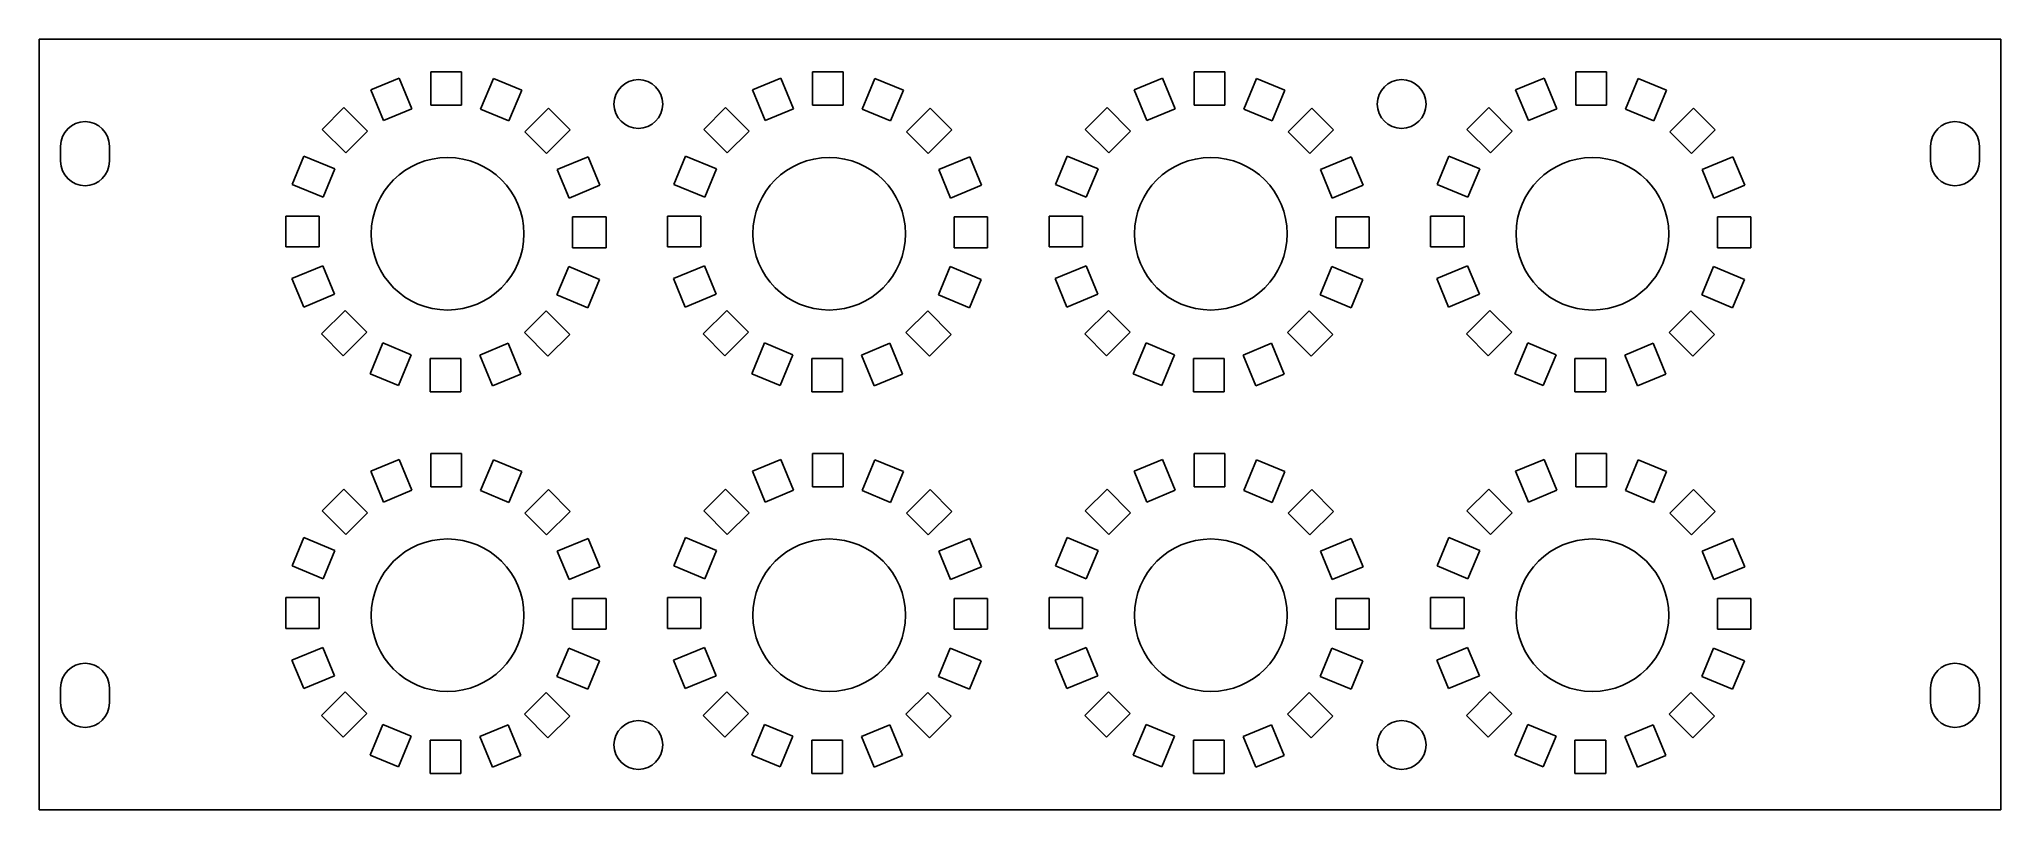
# Model space of a CAD drawing. Header units: millimetres. Extents: x -59 to 70, y -22 to 29.
import ezdxf

# ---------------------------------------------------------------- set-up
doc = ezdxf.new("R2010")
doc.units = ezdxf.units.MM
doc.layers.add('Cut001', color=7, linetype='CONTINUOUS')

msp = doc.modelspace()

# ---------------------------------------------------------------- linework, layer by layer
at = {"layer": 'Cut001'}
for p, q in [((-58.56, 28.51, 13.91), (-58.56, 28.51, 14.91)), ((-58.56, 28.51, 13.91), (-58.56, -21.99, 13.91)), ((-58.56, 28.51, 14.91), (-58.56, -21.99, 14.91)), ((-58.56, 28.51, 13.91), (-58.56, 28.51, 14.91)), ((69.94, 28.51, 13.91), (-58.56, 28.51, 13.91)), ((69.94, 28.51, 14.91), (-58.56, 28.51, 14.91)), ((-58.56, 28.51, 13.91), (-58.56, -21.99, 13.91)), ((69.94, 28.51, 13.91), (-58.56, 28.51, 13.91)), ((-58.56, 28.51, 14.91), (-58.56, -21.99, 14.91)), ((69.94, 28.51, 14.91), (-58.56, 28.51, 14.91)), ((69.94, 28.51, 13.91), (69.94, 28.51, 14.91)), ((69.94, -21.99, 13.91), (69.94, 28.51, 13.91)), ((69.94, -21.99, 14.91), (69.94, 28.51, 14.91)), ((69.94, 28.51, 13.91), (69.94, 28.51, 14.91)), ((69.94, -21.99, 13.91), (69.94, 28.51, 13.91)), ((69.94, -21.99, 14.91), (69.94, 28.51, 14.91)), ((-34.9806, 25.9659, 13.91), (-36.8399, 25.1958, 13.91)), ((-34.9806, 25.9659, 14.91), (-36.8399, 25.1958, 14.91)), ((-34.9806, 25.9659, 13.91), (-36.8399, 25.1958, 13.91)), ((-34.9806, 25.9659, 14.91), (-36.8399, 25.1958, 14.91)), ((-34.144, 23.9461, 13.91), (-34.9806, 25.9659, 13.91)), ((-34.144, 23.9461, 14.91), (-34.9806, 25.9659, 14.91)), ((-34.144, 23.9461, 13.91), (-34.9806, 25.9659, 13.91)), ((-34.144, 23.9461, 14.91), (-34.9806, 25.9659, 14.91)), ((-34.9806, 25.9659, 13.91), (-34.9806, 25.9659, 14.91)), ((-34.9806, 25.9659, 13.91), (-34.9806, 25.9659, 14.91)), ((-30.8879, 26.3693, 13.91), (-32.9004, 26.3693, 13.91)), ((-32.9004, 26.3693, 13.91), (-32.9004, 24.1831, 13.91)), ((-30.8879, 26.3693, 14.91), (-32.9004, 26.3693, 14.91)), ((-32.9004, 26.3693, 14.91), (-32.9004, 24.1831, 14.91)), ((-30.8879, 26.3693, 13.91), (-32.9004, 26.3693, 13.91)), ((-30.8879, 26.3693, 14.91), (-32.9004, 26.3693, 14.91)), ((-32.9004, 26.3693, 13.91), (-32.9004, 26.3693, 14.91)), ((-32.9004, 26.3693, 13.91), (-32.9004, 24.1831, 13.91)), ((-32.9004, 26.3693, 13.91), (-32.9004, 26.3693, 14.91)), ((-32.9004, 26.3693, 14.91), (-32.9004, 24.1831, 14.91)), ((-30.8879, 24.1831, 13.91), (-30.8879, 26.3693, 13.91)), ((-30.8879, 24.1831, 14.91), (-30.8879, 26.3693, 14.91)), ((-30.8879, 24.1831, 13.91), (-30.8879, 26.3693, 13.91)), ((-30.8879, 24.1831, 14.91), (-30.8879, 26.3693, 14.91)), ((-30.8879, 26.3693, 13.91), (-30.8879, 26.3693, 14.91)), ((-30.8879, 26.3693, 13.91), (-30.8879, 26.3693, 14.91)), ((-28.8117, 25.946, 13.91), (-29.6483, 23.9262, 13.91)), ((-28.8117, 25.946, 14.91), (-29.6483, 23.9262, 14.91)), ((-28.8117, 25.946, 13.91), (-29.6483, 23.9262, 13.91)), ((-28.8117, 25.946, 14.91), (-29.6483, 23.9262, 14.91)), ((-26.9524, 25.1759, 13.91), (-28.8117, 25.946, 13.91)), ((-26.9524, 25.1759, 14.91), (-28.8117, 25.946, 14.91)), ((-26.9524, 25.1759, 13.91), (-28.8117, 25.946, 13.91)), ((-26.9524, 25.1759, 14.91), (-28.8117, 25.946, 14.91)), ((-28.8117, 25.946, 13.91), (-28.8117, 25.946, 14.91)), ((-28.8117, 25.946, 13.91), (-28.8117, 25.946, 14.91)), ((-9.98059, 25.9659, 13.91), (-11.8399, 25.1958, 13.91)), ((-9.98059, 25.9659, 14.91), (-11.8399, 25.1958, 14.91)), ((-9.98059, 25.9659, 13.91), (-11.8399, 25.1958, 13.91)), ((-9.98059, 25.9659, 14.91), (-11.8399, 25.1958, 14.91)), ((-9.14395, 23.9461, 13.91), (-9.98059, 25.9659, 13.91)), ((-9.14395, 23.9461, 14.91), (-9.98059, 25.9659, 14.91)), ((-9.14395, 23.9461, 13.91), (-9.98059, 25.9659, 13.91)), ((-9.14395, 23.9461, 14.91), (-9.98059, 25.9659, 14.91)), ((-9.98059, 25.9659, 13.91), (-9.98059, 25.9659, 14.91)), ((-9.98059, 25.9659, 13.91), (-9.98059, 25.9659, 14.91)), ((-5.88795, 26.3693, 13.91), (-7.9004, 26.3693, 13.91)), ((-7.9004, 26.3693, 13.91), (-7.9004, 24.1831, 13.91)), ((-5.88795, 26.3693, 14.91), (-7.9004, 26.3693, 14.91)), ((-7.9004, 26.3693, 14.91), (-7.9004, 24.1831, 14.91)), ((-5.88795, 26.3693, 13.91), (-7.9004, 26.3693, 13.91)), ((-5.88795, 26.3693, 14.91), (-7.9004, 26.3693, 14.91)), ((-7.9004, 26.3693, 13.91), (-7.9004, 26.3693, 14.91)), ((-7.9004, 26.3693, 13.91), (-7.9004, 24.1831, 13.91)), ((-7.9004, 26.3693, 13.91), (-7.9004, 26.3693, 14.91)), ((-7.9004, 26.3693, 14.91), (-7.9004, 24.1831, 14.91)), ((-5.88795, 24.1831, 13.91), (-5.88795, 26.3693, 13.91)), ((-5.88795, 24.1831, 14.91), (-5.88795, 26.3693, 14.91)), ((-5.88795, 24.1831, 13.91), (-5.88795, 26.3693, 13.91)), ((-5.88795, 24.1831, 14.91), (-5.88795, 26.3693, 14.91)), ((-5.88795, 26.3693, 13.91), (-5.88795, 26.3693, 14.91)), ((-5.88795, 26.3693, 13.91), (-5.88795, 26.3693, 14.91)), ((-3.81171, 25.946, 13.91), (-4.64835, 23.9262, 13.91)), ((-3.81171, 25.946, 14.91), (-4.64835, 23.9262, 14.91)), ((-3.81171, 25.946, 13.91), (-4.64835, 23.9262, 13.91)), ((-3.81171, 25.946, 14.91), (-4.64835, 23.9262, 14.91)), ((-1.95244, 25.1759, 13.91), (-3.81171, 25.946, 13.91)), ((-1.95244, 25.1759, 14.91), (-3.81171, 25.946, 14.91)), ((-1.95244, 25.1759, 13.91), (-3.81171, 25.946, 13.91)), ((-1.95244, 25.1759, 14.91), (-3.81171, 25.946, 14.91)), ((-3.81171, 25.946, 13.91), (-3.81171, 25.946, 14.91)), ((-3.81171, 25.946, 13.91), (-3.81171, 25.946, 14.91)), ((15.0194, 25.9659, 13.91), (13.1601, 25.1958, 13.91)), ((15.0194, 25.9659, 14.91), (13.1601, 25.1958, 14.91)), ((15.0194, 25.9659, 13.91), (13.1601, 25.1958, 13.91)), ((15.0194, 25.9659, 14.91), (13.1601, 25.1958, 14.91)), ((15.856, 23.9461, 13.91), (15.0194, 25.9659, 13.91)), ((15.856, 23.9461, 14.91), (15.0194, 25.9659, 14.91)), ((15.856, 23.9461, 13.91), (15.0194, 25.9659, 13.91)), ((15.856, 23.9461, 14.91), (15.0194, 25.9659, 14.91)), ((15.0194, 25.9659, 13.91), (15.0194, 25.9659, 14.91)), ((15.0194, 25.9659, 13.91), (15.0194, 25.9659, 14.91)), ((19.1121, 26.3693, 13.91), (17.0996, 26.3693, 13.91)), ((17.0996, 26.3693, 13.91), (17.0996, 24.1831, 13.91)), ((19.1121, 26.3693, 14.91), (17.0996, 26.3693, 14.91)), ((17.0996, 26.3693, 14.91), (17.0996, 24.1831, 14.91)), ((19.1121, 26.3693, 13.91), (17.0996, 26.3693, 13.91)), ((19.1121, 26.3693, 14.91), (17.0996, 26.3693, 14.91)), ((17.0996, 26.3693, 13.91), (17.0996, 26.3693, 14.91)), ((17.0996, 26.3693, 13.91), (17.0996, 24.1831, 13.91)), ((17.0996, 26.3693, 13.91), (17.0996, 26.3693, 14.91)), ((17.0996, 26.3693, 14.91), (17.0996, 24.1831, 14.91)), ((19.1121, 24.1831, 13.91), (19.1121, 26.3693, 13.91)), ((19.1121, 24.1831, 14.91), (19.1121, 26.3693, 14.91)), ((19.1121, 24.1831, 13.91), (19.1121, 26.3693, 13.91)), ((19.1121, 24.1831, 14.91), (19.1121, 26.3693, 14.91)), ((19.1121, 26.3693, 13.91), (19.1121, 26.3693, 14.91)), ((19.1121, 26.3693, 13.91), (19.1121, 26.3693, 14.91)), ((21.1883, 25.946, 13.91), (20.3517, 23.9262, 13.91)), ((21.1883, 25.946, 14.91), (20.3517, 23.9262, 14.91)), ((21.1883, 25.946, 13.91), (20.3517, 23.9262, 13.91)), ((21.1883, 25.946, 14.91), (20.3517, 23.9262, 14.91)), ((23.0476, 25.1759, 13.91), (21.1883, 25.946, 13.91)), ((23.0476, 25.1759, 14.91), (21.1883, 25.946, 14.91)), ((23.0476, 25.1759, 13.91), (21.1883, 25.946, 13.91)), ((23.0476, 25.1759, 14.91), (21.1883, 25.946, 14.91)), ((21.1883, 25.946, 13.91), (21.1883, 25.946, 14.91)), ((21.1883, 25.946, 13.91), (21.1883, 25.946, 14.91)), ((40.0194, 25.9659, 13.91), (38.1601, 25.1958, 13.91)), ((40.0194, 25.9659, 14.91), (38.1601, 25.1958, 14.91)), ((40.0194, 25.9659, 13.91), (38.1601, 25.1958, 13.91)), ((40.0194, 25.9659, 14.91), (38.1601, 25.1958, 14.91)), ((40.856, 23.9461, 13.91), (40.0194, 25.9659, 13.91)), ((40.856, 23.9461, 14.91), (40.0194, 25.9659, 14.91)), ((40.856, 23.9461, 13.91), (40.0194, 25.9659, 13.91)), ((40.856, 23.9461, 14.91), (40.0194, 25.9659, 14.91)), ((40.0194, 25.9659, 13.91), (40.0194, 25.9659, 14.91)), ((40.0194, 25.9659, 13.91), (40.0194, 25.9659, 14.91)), ((44.1121, 26.3693, 13.91), (42.0996, 26.3693, 13.91)), ((42.0996, 26.3693, 13.91), (42.0996, 24.1831, 13.91)), ((44.1121, 26.3693, 14.91), (42.0996, 26.3693, 14.91)), ((42.0996, 26.3693, 14.91), (42.0996, 24.1831, 14.91)), ((44.1121, 26.3693, 13.91), (42.0996, 26.3693, 13.91)), ((44.1121, 26.3693, 14.91), (42.0996, 26.3693, 14.91)), ((42.0996, 26.3693, 13.91), (42.0996, 26.3693, 14.91)), ((42.0996, 26.3693, 13.91), (42.0996, 24.1831, 13.91)), ((42.0996, 26.3693, 13.91), (42.0996, 26.3693, 14.91)), ((42.0996, 26.3693, 14.91), (42.0996, 24.1831, 14.91)), ((44.1121, 24.1831, 13.91), (44.1121, 26.3693, 13.91)), ((44.1121, 24.1831, 14.91), (44.1121, 26.3693, 14.91)), ((44.1121, 24.1831, 13.91), (44.1121, 26.3693, 13.91)), ((44.1121, 24.1831, 14.91), (44.1121, 26.3693, 14.91)), ((44.1121, 26.3693, 13.91), (44.1121, 26.3693, 14.91)), ((44.1121, 26.3693, 13.91), (44.1121, 26.3693, 14.91)), ((46.1883, 25.946, 13.91), (45.3517, 23.9262, 13.91)), ((46.1883, 25.946, 14.91), (45.3517, 23.9262, 14.91)), ((46.1883, 25.946, 13.91), (45.3517, 23.9262, 13.91)), ((46.1883, 25.946, 14.91), (45.3517, 23.9262, 14.91)), ((48.0476, 25.1759, 13.91), (46.1883, 25.946, 13.91)), ((48.0476, 25.1759, 14.91), (46.1883, 25.946, 14.91)), ((48.0476, 25.1759, 13.91), (46.1883, 25.946, 13.91)), ((48.0476, 25.1759, 14.91), (46.1883, 25.946, 14.91)), ((46.1883, 25.946, 13.91), (46.1883, 25.946, 14.91)), ((46.1883, 25.946, 13.91), (46.1883, 25.946, 14.91)), ((-36.8399, 25.1958, 13.91), (-36.0032, 23.1759, 13.91)), ((-36.8399, 25.1958, 14.91), (-36.0032, 23.1759, 14.91)), ((-36.8399, 25.1958, 13.91), (-36.8399, 25.1958, 14.91)), ((-36.8399, 25.1958, 13.91), (-36.0032, 23.1759, 13.91)), ((-36.8399, 25.1958, 13.91), (-36.8399, 25.1958, 14.91)), ((-36.8399, 25.1958, 14.91), (-36.0032, 23.1759, 14.91)), ((-27.7891, 23.156, 13.91), (-26.9524, 25.1759, 13.91)), ((-27.7891, 23.156, 14.91), (-26.9524, 25.1759, 14.91)), ((-27.7891, 23.156, 13.91), (-26.9524, 25.1759, 13.91)), ((-27.7891, 23.156, 14.91), (-26.9524, 25.1759, 14.91)), ((-26.9524, 25.1759, 13.91), (-26.9524, 25.1759, 14.91)), ((-26.9524, 25.1759, 13.91), (-26.9524, 25.1759, 14.91)), ((-11.8399, 25.1958, 13.91), (-11.0032, 23.1759, 13.91)), ((-11.8399, 25.1958, 14.91), (-11.0032, 23.1759, 14.91)), ((-11.8399, 25.1958, 13.91), (-11.8399, 25.1958, 14.91)), ((-11.8399, 25.1958, 13.91), (-11.0032, 23.1759, 13.91)), ((-11.8399, 25.1958, 13.91), (-11.8399, 25.1958, 14.91)), ((-11.8399, 25.1958, 14.91), (-11.0032, 23.1759, 14.91)), ((-2.78909, 23.156, 13.91), (-1.95244, 25.1759, 13.91)), ((-2.78909, 23.156, 14.91), (-1.95244, 25.1759, 14.91)), ((-2.78909, 23.156, 13.91), (-1.95244, 25.1759, 13.91)), ((-2.78909, 23.156, 14.91), (-1.95244, 25.1759, 14.91)), ((-1.95244, 25.1759, 13.91), (-1.95244, 25.1759, 14.91)), ((-1.95244, 25.1759, 13.91), (-1.95244, 25.1759, 14.91)), ((13.1601, 25.1958, 13.91), (13.9968, 23.1759, 13.91)), ((13.1601, 25.1958, 14.91), (13.9968, 23.1759, 14.91)), ((13.1601, 25.1958, 13.91), (13.1601, 25.1958, 14.91)), ((13.1601, 25.1958, 13.91), (13.9968, 23.1759, 13.91)), ((13.1601, 25.1958, 13.91), (13.1601, 25.1958, 14.91)), ((13.1601, 25.1958, 14.91), (13.9968, 23.1759, 14.91)), ((22.2109, 23.156, 13.91), (23.0476, 25.1759, 13.91)), ((22.2109, 23.156, 14.91), (23.0476, 25.1759, 14.91)), ((22.2109, 23.156, 13.91), (23.0476, 25.1759, 13.91)), ((22.2109, 23.156, 14.91), (23.0476, 25.1759, 14.91)), ((23.0476, 25.1759, 13.91), (23.0476, 25.1759, 14.91)), ((23.0476, 25.1759, 13.91), (23.0476, 25.1759, 14.91)), ((38.1601, 25.1958, 13.91), (38.9968, 23.1759, 13.91)), ((38.1601, 25.1958, 14.91), (38.9968, 23.1759, 14.91)), ((38.1601, 25.1958, 13.91), (38.1601, 25.1958, 14.91)), ((38.1601, 25.1958, 13.91), (38.9968, 23.1759, 13.91)), ((38.1601, 25.1958, 13.91), (38.1601, 25.1958, 14.91)), ((38.1601, 25.1958, 14.91), (38.9968, 23.1759, 14.91)), ((47.2109, 23.156, 13.91), (48.0476, 25.1759, 13.91)), ((47.2109, 23.156, 14.91), (48.0476, 25.1759, 14.91)), ((47.2109, 23.156, 13.91), (48.0476, 25.1759, 13.91)), ((47.2109, 23.156, 14.91), (48.0476, 25.1759, 14.91)), ((48.0476, 25.1759, 13.91), (48.0476, 25.1759, 14.91)), ((48.0476, 25.1759, 13.91), (48.0476, 25.1759, 14.91)), ((-38.6073, 24.027, 13.91), (-40.0303, 22.604, 13.91)), ((-38.6073, 24.027, 14.91), (-40.0303, 22.604, 14.91)), ((-38.6073, 24.027, 13.91), (-40.0303, 22.604, 13.91)), ((-38.6073, 24.027, 14.91), (-40.0303, 22.604, 14.91)), ((-37.0614, 22.4811, 13.91), (-38.6073, 24.027, 13.91)), ((-37.0614, 22.4811, 14.91), (-38.6073, 24.027, 14.91)), ((-37.0614, 22.4811, 13.91), (-38.6073, 24.027, 13.91)), ((-37.0614, 22.4811, 14.91), (-38.6073, 24.027, 14.91)), ((-38.6073, 24.027, 13.91), (-38.6073, 24.027, 14.91)), ((-38.6073, 24.027, 13.91), (-38.6073, 24.027, 14.91)), ((-36.0032, 23.1759, 13.91), (-34.144, 23.9461, 13.91)), ((-36.0032, 23.1759, 14.91), (-34.144, 23.9461, 14.91)), ((-36.0032, 23.1759, 13.91), (-34.144, 23.9461, 13.91)), ((-36.0032, 23.1759, 14.91), (-34.144, 23.9461, 14.91)), ((-36.0032, 23.1759, 13.91), (-36.0032, 23.1759, 14.91)), ((-36.0032, 23.1759, 13.91), (-36.0032, 23.1759, 14.91)), ((-34.144, 23.9461, 13.91), (-34.144, 23.9461, 14.91)), ((-34.144, 23.9461, 13.91), (-34.144, 23.9461, 14.91)), ((-32.9004, 24.1831, 13.91), (-30.8879, 24.1831, 13.91)), ((-32.9004, 24.1831, 14.91), (-30.8879, 24.1831, 14.91)), ((-32.9004, 24.1831, 13.91), (-30.8879, 24.1831, 13.91)), ((-32.9004, 24.1831, 13.91), (-32.9004, 24.1831, 14.91)), ((-32.9004, 24.1831, 14.91), (-30.8879, 24.1831, 14.91)), ((-32.9004, 24.1831, 13.91), (-32.9004, 24.1831, 14.91)), ((-30.8879, 24.1831, 13.91), (-30.8879, 24.1831, 14.91)), ((-30.8879, 24.1831, 13.91), (-30.8879, 24.1831, 14.91)), ((-29.6483, 23.9262, 13.91), (-27.7891, 23.156, 13.91)), ((-29.6483, 23.9262, 14.91), (-27.7891, 23.156, 14.91)), ((-29.6483, 23.9262, 13.91), (-27.7891, 23.156, 13.91)), ((-29.6483, 23.9262, 13.91), (-29.6483, 23.9262, 14.91)), ((-29.6483, 23.9262, 14.91), (-27.7891, 23.156, 14.91)), ((-29.6483, 23.9262, 13.91), (-29.6483, 23.9262, 14.91)), ((-27.7891, 23.156, 13.91), (-27.7891, 23.156, 14.91)), ((-27.7891, 23.156, 13.91), (-27.7891, 23.156, 14.91)), ((-25.1963, 23.9902, 13.91), (-26.7422, 22.4443, 13.91)), ((-25.1963, 23.9902, 14.91), (-26.7422, 22.4443, 14.91)), ((-25.1963, 23.9902, 13.91), (-26.7422, 22.4443, 13.91)), ((-25.1963, 23.9902, 14.91), (-26.7422, 22.4443, 14.91)), ((-23.7732, 22.5672, 13.91), (-25.1963, 23.9902, 13.91)), ((-23.7732, 22.5672, 14.91), (-25.1963, 23.9902, 14.91)), ((-23.7732, 22.5672, 13.91), (-25.1963, 23.9902, 13.91)), ((-23.7732, 22.5672, 14.91), (-25.1963, 23.9902, 14.91)), ((-25.1963, 23.9902, 13.91), (-25.1963, 23.9902, 14.91)), ((-25.1963, 23.9902, 13.91), (-25.1963, 23.9902, 14.91)), ((-17.71, 24.26, 13.91), (-17.71, 24.26, 14.91)), ((-17.71, 24.26, 13.91), (-17.71, 24.26, 14.91)), ((-13.6073, 24.027, 13.91), (-15.0303, 22.604, 13.91)), ((-13.6073, 24.027, 14.91), (-15.0303, 22.604, 14.91)), ((-13.6073, 24.027, 13.91), (-15.0303, 22.604, 13.91)), ((-13.6073, 24.027, 14.91), (-15.0303, 22.604, 14.91)), ((-12.0614, 22.4811, 13.91), (-13.6073, 24.027, 13.91)), ((-12.0614, 22.4811, 14.91), (-13.6073, 24.027, 14.91)), ((-12.0614, 22.4811, 13.91), (-13.6073, 24.027, 13.91)), ((-12.0614, 22.4811, 14.91), (-13.6073, 24.027, 14.91)), ((-13.6073, 24.027, 13.91), (-13.6073, 24.027, 14.91)), ((-13.6073, 24.027, 13.91), (-13.6073, 24.027, 14.91)), ((-11.0032, 23.1759, 13.91), (-9.14395, 23.9461, 13.91)), ((-11.0032, 23.1759, 14.91), (-9.14395, 23.9461, 14.91)), ((-11.0032, 23.1759, 13.91), (-9.14395, 23.9461, 13.91)), ((-11.0032, 23.1759, 14.91), (-9.14395, 23.9461, 14.91)), ((-11.0032, 23.1759, 13.91), (-11.0032, 23.1759, 14.91)), ((-11.0032, 23.1759, 13.91), (-11.0032, 23.1759, 14.91)), ((-9.14395, 23.9461, 13.91), (-9.14395, 23.9461, 14.91)), ((-9.14395, 23.9461, 13.91), (-9.14395, 23.9461, 14.91)), ((-7.9004, 24.1831, 13.91), (-5.88795, 24.1831, 13.91)), ((-7.9004, 24.1831, 14.91), (-5.88795, 24.1831, 14.91)), ((-7.9004, 24.1831, 13.91), (-5.88795, 24.1831, 13.91)), ((-7.9004, 24.1831, 13.91), (-7.9004, 24.1831, 14.91)), ((-7.9004, 24.1831, 14.91), (-5.88795, 24.1831, 14.91)), ((-7.9004, 24.1831, 13.91), (-7.9004, 24.1831, 14.91)), ((-5.88795, 24.1831, 13.91), (-5.88795, 24.1831, 14.91)), ((-5.88795, 24.1831, 13.91), (-5.88795, 24.1831, 14.91)), ((-4.64835, 23.9262, 13.91), (-2.78909, 23.156, 13.91)), ((-4.64835, 23.9262, 14.91), (-2.78909, 23.156, 14.91)), ((-4.64835, 23.9262, 13.91), (-2.78909, 23.156, 13.91)), ((-4.64835, 23.9262, 13.91), (-4.64835, 23.9262, 14.91)), ((-4.64835, 23.9262, 14.91), (-2.78909, 23.156, 14.91)), ((-4.64835, 23.9262, 13.91), (-4.64835, 23.9262, 14.91)), ((-2.78909, 23.156, 13.91), (-2.78909, 23.156, 14.91)), ((-2.78909, 23.156, 13.91), (-2.78909, 23.156, 14.91)), ((-0.196251, 23.9902, 13.91), (-1.74217, 22.4443, 13.91)), ((-0.196251, 23.9902, 14.91), (-1.74217, 22.4443, 14.91)), ((-0.196251, 23.9902, 13.91), (-1.74217, 22.4443, 13.91)), ((-0.196251, 23.9902, 14.91), (-1.74217, 22.4443, 14.91)), ((1.22677, 22.5672, 13.91), (-0.196251, 23.9902, 13.91)), ((1.22677, 22.5672, 14.91), (-0.196251, 23.9902, 14.91)), ((1.22677, 22.5672, 13.91), (-0.196251, 23.9902, 13.91)), ((1.22677, 22.5672, 14.91), (-0.196251, 23.9902, 14.91)), ((-0.196251, 23.9902, 13.91), (-0.196251, 23.9902, 14.91)), ((-0.196251, 23.9902, 13.91), (-0.196251, 23.9902, 14.91)), ((11.3927, 24.027, 13.91), (9.96966, 22.604, 13.91)), ((11.3927, 24.027, 14.91), (9.96966, 22.604, 14.91)), ((11.3927, 24.027, 13.91), (9.96966, 22.604, 13.91)), ((11.3927, 24.027, 14.91), (9.96966, 22.604, 14.91)), ((12.9386, 22.4811, 13.91), (11.3927, 24.027, 13.91)), ((12.9386, 22.4811, 14.91), (11.3927, 24.027, 14.91)), ((12.9386, 22.4811, 13.91), (11.3927, 24.027, 13.91)), ((12.9386, 22.4811, 14.91), (11.3927, 24.027, 14.91)), ((11.3927, 24.027, 13.91), (11.3927, 24.027, 14.91)), ((11.3927, 24.027, 13.91), (11.3927, 24.027, 14.91)), ((13.9968, 23.1759, 13.91), (15.856, 23.9461, 13.91)), ((13.9968, 23.1759, 14.91), (15.856, 23.9461, 14.91)), ((13.9968, 23.1759, 13.91), (15.856, 23.9461, 13.91)), ((13.9968, 23.1759, 14.91), (15.856, 23.9461, 14.91)), ((13.9968, 23.1759, 13.91), (13.9968, 23.1759, 14.91)), ((13.9968, 23.1759, 13.91), (13.9968, 23.1759, 14.91)), ((15.856, 23.9461, 13.91), (15.856, 23.9461, 14.91)), ((15.856, 23.9461, 13.91), (15.856, 23.9461, 14.91)), ((17.0996, 24.1831, 13.91), (19.1121, 24.1831, 13.91)), ((17.0996, 24.1831, 14.91), (19.1121, 24.1831, 14.91)), ((17.0996, 24.1831, 13.91), (19.1121, 24.1831, 13.91)), ((17.0996, 24.1831, 13.91), (17.0996, 24.1831, 14.91)), ((17.0996, 24.1831, 14.91), (19.1121, 24.1831, 14.91)), ((17.0996, 24.1831, 13.91), (17.0996, 24.1831, 14.91)), ((19.1121, 24.1831, 13.91), (19.1121, 24.1831, 14.91)), ((19.1121, 24.1831, 13.91), (19.1121, 24.1831, 14.91)), ((20.3517, 23.9262, 13.91), (22.2109, 23.156, 13.91)), ((20.3517, 23.9262, 14.91), (22.2109, 23.156, 14.91)), ((20.3517, 23.9262, 13.91), (22.2109, 23.156, 13.91)), ((20.3517, 23.9262, 13.91), (20.3517, 23.9262, 14.91)), ((20.3517, 23.9262, 14.91), (22.2109, 23.156, 14.91)), ((20.3517, 23.9262, 13.91), (20.3517, 23.9262, 14.91)), ((22.2109, 23.156, 13.91), (22.2109, 23.156, 14.91)), ((22.2109, 23.156, 13.91), (22.2109, 23.156, 14.91)), ((24.8037, 23.9902, 13.91), (23.2578, 22.4443, 13.91)), ((24.8037, 23.9902, 14.91), (23.2578, 22.4443, 14.91)), ((24.8037, 23.9902, 13.91), (23.2578, 22.4443, 13.91)), ((24.8037, 23.9902, 14.91), (23.2578, 22.4443, 14.91)), ((26.2268, 22.5672, 13.91), (24.8037, 23.9902, 13.91)), ((26.2268, 22.5672, 14.91), (24.8037, 23.9902, 14.91)), ((26.2268, 22.5672, 13.91), (24.8037, 23.9902, 13.91)), ((26.2268, 22.5672, 14.91), (24.8037, 23.9902, 14.91)), ((24.8037, 23.9902, 13.91), (24.8037, 23.9902, 14.91)), ((24.8037, 23.9902, 13.91), (24.8037, 23.9902, 14.91)), ((32.29, 24.26, 13.91), (32.29, 24.26, 14.91)), ((32.29, 24.26, 13.91), (32.29, 24.26, 14.91)), ((36.3927, 24.027, 13.91), (34.9697, 22.604, 13.91)), ((36.3927, 24.027, 14.91), (34.9697, 22.604, 14.91)), ((36.3927, 24.027, 13.91), (34.9697, 22.604, 13.91)), ((36.3927, 24.027, 14.91), (34.9697, 22.604, 14.91)), ((37.9386, 22.4811, 13.91), (36.3927, 24.027, 13.91)), ((37.9386, 22.4811, 14.91), (36.3927, 24.027, 14.91)), ((37.9386, 22.4811, 13.91), (36.3927, 24.027, 13.91)), ((37.9386, 22.4811, 14.91), (36.3927, 24.027, 14.91)), ((36.3927, 24.027, 13.91), (36.3927, 24.027, 14.91)), ((36.3927, 24.027, 13.91), (36.3927, 24.027, 14.91)), ((38.9968, 23.1759, 13.91), (40.856, 23.9461, 13.91)), ((38.9968, 23.1759, 14.91), (40.856, 23.9461, 14.91)), ((38.9968, 23.1759, 13.91), (40.856, 23.9461, 13.91)), ((38.9968, 23.1759, 14.91), (40.856, 23.9461, 14.91)), ((38.9968, 23.1759, 13.91), (38.9968, 23.1759, 14.91)), ((38.9968, 23.1759, 13.91), (38.9968, 23.1759, 14.91)), ((40.856, 23.9461, 13.91), (40.856, 23.9461, 14.91)), ((40.856, 23.9461, 13.91), (40.856, 23.9461, 14.91)), ((42.0996, 24.1831, 13.91), (44.1121, 24.1831, 13.91)), ((42.0996, 24.1831, 14.91), (44.1121, 24.1831, 14.91)), ((42.0996, 24.1831, 13.91), (44.1121, 24.1831, 13.91)), ((42.0996, 24.1831, 13.91), (42.0996, 24.1831, 14.91)), ((42.0996, 24.1831, 14.91), (44.1121, 24.1831, 14.91)), ((42.0996, 24.1831, 13.91), (42.0996, 24.1831, 14.91)), ((44.1121, 24.1831, 13.91), (44.1121, 24.1831, 14.91)), ((44.1121, 24.1831, 13.91), (44.1121, 24.1831, 14.91)), ((45.3517, 23.9262, 13.91), (47.2109, 23.156, 13.91)), ((45.3517, 23.9262, 14.91), (47.2109, 23.156, 14.91)), ((45.3517, 23.9262, 13.91), (47.2109, 23.156, 13.91)), ((45.3517, 23.9262, 13.91), (45.3517, 23.9262, 14.91)), ((45.3517, 23.9262, 14.91), (47.2109, 23.156, 14.91)), ((45.3517, 23.9262, 13.91), (45.3517, 23.9262, 14.91)), ((47.2109, 23.156, 13.91), (47.2109, 23.156, 14.91)), ((47.2109, 23.156, 13.91), (47.2109, 23.156, 14.91)), ((49.8037, 23.9902, 13.91), (48.2578, 22.4443, 13.91)), ((49.8037, 23.9902, 14.91), (48.2578, 22.4443, 14.91)), ((49.8037, 23.9902, 13.91), (48.2578, 22.4443, 13.91)), ((49.8037, 23.9902, 14.91), (48.2578, 22.4443, 14.91)), ((51.2268, 22.5672, 13.91), (49.8037, 23.9902, 13.91)), ((51.2268, 22.5672, 14.91), (49.8037, 23.9902, 14.91)), ((51.2268, 22.5672, 13.91), (49.8037, 23.9902, 13.91)), ((51.2268, 22.5672, 14.91), (49.8037, 23.9902, 14.91)), ((49.8037, 23.9902, 13.91), (49.8037, 23.9902, 14.91)), ((49.8037, 23.9902, 13.91), (49.8037, 23.9902, 14.91)), ((-40.0303, 22.604, 13.91), (-38.4844, 21.0581, 13.91)), ((-40.0303, 22.604, 14.91), (-38.4844, 21.0581, 14.91)), ((-40.0303, 22.604, 13.91), (-40.0303, 22.604, 14.91)), ((-40.0303, 22.604, 13.91), (-38.4844, 21.0581, 13.91)), ((-40.0303, 22.604, 13.91), (-40.0303, 22.604, 14.91)), ((-40.0303, 22.604, 14.91), (-38.4844, 21.0581, 14.91)), ((-38.4844, 21.0581, 13.91), (-37.0614, 22.4811, 13.91)), ((-38.4844, 21.0581, 14.91), (-37.0614, 22.4811, 14.91)), ((-38.4844, 21.0581, 13.91), (-37.0614, 22.4811, 13.91)), ((-38.4844, 21.0581, 14.91), (-37.0614, 22.4811, 14.91)), ((-37.0614, 22.4811, 13.91), (-37.0614, 22.4811, 14.91)), ((-37.0614, 22.4811, 13.91), (-37.0614, 22.4811, 14.91)), ((-26.7422, 22.4443, 13.91), (-25.3191, 21.0213, 13.91)), ((-26.7422, 22.4443, 14.91), (-25.3191, 21.0213, 14.91)), ((-26.7422, 22.4443, 13.91), (-25.3191, 21.0213, 13.91)), ((-26.7422, 22.4443, 13.91), (-26.7422, 22.4443, 14.91)), ((-26.7422, 22.4443, 14.91), (-25.3191, 21.0213, 14.91)), ((-26.7422, 22.4443, 13.91), (-26.7422, 22.4443, 14.91)), ((-25.3191, 21.0213, 13.91), (-23.7732, 22.5672, 13.91)), ((-25.3191, 21.0213, 14.91), (-23.7732, 22.5672, 14.91)), ((-25.3191, 21.0213, 13.91), (-23.7732, 22.5672, 13.91)), ((-25.3191, 21.0213, 14.91), (-23.7732, 22.5672, 14.91)), ((-23.7732, 22.5672, 13.91), (-23.7732, 22.5672, 14.91)), ((-23.7732, 22.5672, 13.91), (-23.7732, 22.5672, 14.91)), ((-15.0303, 22.604, 13.91), (-13.4844, 21.0581, 13.91)), ((-15.0303, 22.604, 14.91), (-13.4844, 21.0581, 14.91)), ((-15.0303, 22.604, 13.91), (-15.0303, 22.604, 14.91)), ((-15.0303, 22.604, 13.91), (-13.4844, 21.0581, 13.91)), ((-15.0303, 22.604, 13.91), (-15.0303, 22.604, 14.91)), ((-15.0303, 22.604, 14.91), (-13.4844, 21.0581, 14.91)), ((-13.4844, 21.0581, 13.91), (-12.0614, 22.4811, 13.91)), ((-13.4844, 21.0581, 14.91), (-12.0614, 22.4811, 14.91)), ((-13.4844, 21.0581, 13.91), (-12.0614, 22.4811, 13.91)), ((-13.4844, 21.0581, 14.91), (-12.0614, 22.4811, 14.91)), ((-12.0614, 22.4811, 13.91), (-12.0614, 22.4811, 14.91)), ((-12.0614, 22.4811, 13.91), (-12.0614, 22.4811, 14.91)), ((-1.74217, 22.4443, 13.91), (-0.31915, 21.0213, 13.91)), ((-1.74217, 22.4443, 14.91), (-0.31915, 21.0213, 14.91)), ((-1.74217, 22.4443, 13.91), (-0.31915, 21.0213, 13.91)), ((-1.74217, 22.4443, 13.91), (-1.74217, 22.4443, 14.91)), ((-1.74217, 22.4443, 14.91), (-0.31915, 21.0213, 14.91)), ((-1.74217, 22.4443, 13.91), (-1.74217, 22.4443, 14.91)), ((-0.31915, 21.0213, 13.91), (1.22677, 22.5672, 13.91)), ((-0.31915, 21.0213, 14.91), (1.22677, 22.5672, 14.91)), ((-0.31915, 21.0213, 13.91), (1.22677, 22.5672, 13.91)), ((-0.31915, 21.0213, 14.91), (1.22677, 22.5672, 14.91)), ((1.22677, 22.5672, 13.91), (1.22677, 22.5672, 14.91)), ((1.22677, 22.5672, 13.91), (1.22677, 22.5672, 14.91)), ((9.96966, 22.604, 13.91), (11.5156, 21.0581, 13.91)), ((9.96966, 22.604, 14.91), (11.5156, 21.0581, 14.91)), ((9.96966, 22.604, 13.91), (9.96966, 22.604, 14.91)), ((9.96966, 22.604, 13.91), (11.5156, 21.0581, 13.91)), ((9.96966, 22.604, 13.91), (9.96966, 22.604, 14.91)), ((9.96966, 22.604, 14.91), (11.5156, 21.0581, 14.91)), ((11.5156, 21.0581, 13.91), (12.9386, 22.4811, 13.91)), ((11.5156, 21.0581, 14.91), (12.9386, 22.4811, 14.91)), ((11.5156, 21.0581, 13.91), (12.9386, 22.4811, 13.91)), ((11.5156, 21.0581, 14.91), (12.9386, 22.4811, 14.91)), ((12.9386, 22.4811, 13.91), (12.9386, 22.4811, 14.91)), ((12.9386, 22.4811, 13.91), (12.9386, 22.4811, 14.91)), ((23.2578, 22.4443, 13.91), (24.6809, 21.0213, 13.91)), ((23.2578, 22.4443, 14.91), (24.6809, 21.0213, 14.91)), ((23.2578, 22.4443, 13.91), (24.6809, 21.0213, 13.91)), ((23.2578, 22.4443, 13.91), (23.2578, 22.4443, 14.91)), ((23.2578, 22.4443, 14.91), (24.6809, 21.0213, 14.91)), ((23.2578, 22.4443, 13.91), (23.2578, 22.4443, 14.91)), ((24.6809, 21.0213, 13.91), (26.2268, 22.5672, 13.91)), ((24.6809, 21.0213, 14.91), (26.2268, 22.5672, 14.91)), ((24.6809, 21.0213, 13.91), (26.2268, 22.5672, 13.91)), ((24.6809, 21.0213, 14.91), (26.2268, 22.5672, 14.91)), ((26.2268, 22.5672, 13.91), (26.2268, 22.5672, 14.91)), ((26.2268, 22.5672, 13.91), (26.2268, 22.5672, 14.91)), ((34.9697, 22.604, 13.91), (36.5156, 21.0581, 13.91)), ((34.9697, 22.604, 14.91), (36.5156, 21.0581, 14.91)), ((34.9697, 22.604, 13.91), (34.9697, 22.604, 14.91)), ((34.9697, 22.604, 13.91), (36.5156, 21.0581, 13.91)), ((34.9697, 22.604, 13.91), (34.9697, 22.604, 14.91)), ((34.9697, 22.604, 14.91), (36.5156, 21.0581, 14.91)), ((36.5156, 21.0581, 13.91), (37.9386, 22.4811, 13.91)), ((36.5156, 21.0581, 14.91), (37.9386, 22.4811, 14.91)), ((36.5156, 21.0581, 13.91), (37.9386, 22.4811, 13.91)), ((36.5156, 21.0581, 14.91), (37.9386, 22.4811, 14.91)), ((37.9386, 22.4811, 13.91), (37.9386, 22.4811, 14.91)), ((37.9386, 22.4811, 13.91), (37.9386, 22.4811, 14.91)), ((48.2578, 22.4443, 13.91), (49.6809, 21.0213, 13.91)), ((48.2578, 22.4443, 14.91), (49.6809, 21.0213, 14.91)), ((48.2578, 22.4443, 13.91), (49.6809, 21.0213, 13.91)), ((48.2578, 22.4443, 13.91), (48.2578, 22.4443, 14.91)), ((48.2578, 22.4443, 14.91), (49.6809, 21.0213, 14.91)), ((48.2578, 22.4443, 13.91), (48.2578, 22.4443, 14.91)), ((49.6809, 21.0213, 13.91), (51.2268, 22.5672, 13.91)), ((49.6809, 21.0213, 14.91), (51.2268, 22.5672, 14.91)), ((49.6809, 21.0213, 13.91), (51.2268, 22.5672, 13.91)), ((49.6809, 21.0213, 14.91), (51.2268, 22.5672, 14.91)), ((51.2268, 22.5672, 13.91), (51.2268, 22.5672, 14.91)), ((51.2268, 22.5672, 13.91), (51.2268, 22.5672, 14.91)), ((-57.16, 21.51, 13.91), (-57.16, 20.51, 13.91)), ((-57.16, 21.51, 14.91), (-57.16, 20.51, 14.91)), ((-57.16, 21.51, 13.91), (-57.16, 21.51, 14.91)), ((-57.16, 21.51, 13.91), (-57.16, 20.51, 13.91)), ((-57.16, 21.51, 14.91), (-57.16, 20.51, 14.91)), ((-57.16, 21.51, 13.91), (-57.16, 21.51, 14.91)), ((-53.96, 20.51, 13.91), (-53.96, 21.51, 13.91)), ((-53.96, 20.51, 14.91), (-53.96, 21.51, 14.91)), ((-53.96, 21.51, 13.91), (-53.96, 21.51, 14.91)), ((-53.96, 20.51, 13.91), (-53.96, 21.51, 13.91)), ((-53.96, 20.51, 14.91), (-53.96, 21.51, 14.91)), ((-53.96, 21.51, 13.91), (-53.96, 21.51, 14.91)), ((-41.216, 20.8478, 13.91), (-41.9861, 18.9885, 13.91)), ((-41.216, 20.8478, 14.91), (-41.9861, 18.9885, 14.91)), ((-41.216, 20.8478, 13.91), (-41.9861, 18.9885, 13.91)), ((-41.216, 20.8478, 14.91), (-41.9861, 18.9885, 14.91)), ((-39.1962, 20.0111, 13.91), (-41.216, 20.8478, 13.91)), ((-39.1962, 20.0111, 14.91), (-41.216, 20.8478, 14.91)), ((-39.1962, 20.0111, 13.91), (-41.216, 20.8478, 13.91)), ((-39.1962, 20.0111, 14.91), (-41.216, 20.8478, 14.91)), ((-41.216, 20.8478, 13.91), (-41.216, 20.8478, 14.91)), ((-41.216, 20.8478, 13.91), (-41.216, 20.8478, 14.91)), ((-38.4844, 21.0581, 13.91), (-38.4844, 21.0581, 14.91)), ((-38.4844, 21.0581, 13.91), (-38.4844, 21.0581, 14.91)), ((-25.3191, 21.0213, 13.91), (-25.3191, 21.0213, 14.91)), ((-25.3191, 21.0213, 13.91), (-25.3191, 21.0213, 14.91)), ((-22.6045, 20.7997, 13.91), (-24.6243, 19.9631, 13.91)), ((-22.6045, 20.7997, 14.91), (-24.6243, 19.9631, 14.91)), ((-22.6045, 20.7997, 13.91), (-24.6243, 19.9631, 13.91)), ((-22.6045, 20.7997, 14.91), (-24.6243, 19.9631, 14.91)), ((-21.8343, 18.9405, 13.91), (-22.6045, 20.7997, 13.91)), ((-21.8343, 18.9405, 14.91), (-22.6045, 20.7997, 14.91)), ((-21.8343, 18.9405, 13.91), (-22.6045, 20.7997, 13.91)), ((-21.8343, 18.9405, 14.91), (-22.6045, 20.7997, 14.91)), ((-22.6045, 20.7997, 13.91), (-22.6045, 20.7997, 14.91)), ((-22.6045, 20.7997, 13.91), (-22.6045, 20.7997, 14.91)), ((-16.216, 20.8478, 13.91), (-16.9861, 18.9885, 13.91)), ((-16.216, 20.8478, 14.91), (-16.9861, 18.9885, 14.91)), ((-16.216, 20.8478, 13.91), (-16.9861, 18.9885, 13.91)), ((-16.216, 20.8478, 14.91), (-16.9861, 18.9885, 14.91)), ((-14.1962, 20.0111, 13.91), (-16.216, 20.8478, 13.91)), ((-14.1962, 20.0111, 14.91), (-16.216, 20.8478, 14.91)), ((-14.1962, 20.0111, 13.91), (-16.216, 20.8478, 13.91)), ((-14.1962, 20.0111, 14.91), (-16.216, 20.8478, 14.91)), ((-16.216, 20.8478, 13.91), (-16.216, 20.8478, 14.91)), ((-16.216, 20.8478, 13.91), (-16.216, 20.8478, 14.91)), ((-13.4844, 21.0581, 13.91), (-13.4844, 21.0581, 14.91)), ((-13.4844, 21.0581, 13.91), (-13.4844, 21.0581, 14.91)), ((-0.31915, 21.0213, 13.91), (-0.31915, 21.0213, 14.91)), ((-0.31915, 21.0213, 13.91), (-0.31915, 21.0213, 14.91)), ((2.39555, 20.7997, 13.91), (0.375709, 19.9631, 13.91)), ((2.39555, 20.7997, 14.91), (0.375709, 19.9631, 14.91)), ((2.39555, 20.7997, 13.91), (0.375709, 19.9631, 13.91)), ((2.39555, 20.7997, 14.91), (0.375709, 19.9631, 14.91)), ((3.16568, 18.9405, 13.91), (2.39555, 20.7997, 13.91)), ((3.16568, 18.9405, 14.91), (2.39555, 20.7997, 14.91)), ((3.16568, 18.9405, 13.91), (2.39555, 20.7997, 13.91)), ((3.16568, 18.9405, 14.91), (2.39555, 20.7997, 14.91)), ((2.39555, 20.7997, 13.91), (2.39555, 20.7997, 14.91)), ((2.39555, 20.7997, 13.91), (2.39555, 20.7997, 14.91)), ((8.784, 20.8478, 13.91), (8.01387, 18.9885, 13.91)), ((8.784, 20.8478, 14.91), (8.01387, 18.9885, 14.91)), ((8.784, 20.8478, 13.91), (8.01387, 18.9885, 13.91)), ((8.784, 20.8478, 14.91), (8.01387, 18.9885, 14.91)), ((10.8038, 20.0111, 13.91), (8.784, 20.8478, 13.91)), ((10.8038, 20.0111, 14.91), (8.784, 20.8478, 14.91)), ((10.8038, 20.0111, 13.91), (8.784, 20.8478, 13.91)), ((10.8038, 20.0111, 14.91), (8.784, 20.8478, 14.91)), ((8.784, 20.8478, 13.91), (8.784, 20.8478, 14.91)), ((8.784, 20.8478, 13.91), (8.784, 20.8478, 14.91)), ((11.5156, 21.0581, 13.91), (11.5156, 21.0581, 14.91)), ((11.5156, 21.0581, 13.91), (11.5156, 21.0581, 14.91)), ((24.6809, 21.0213, 13.91), (24.6809, 21.0213, 14.91)), ((24.6809, 21.0213, 13.91), (24.6809, 21.0213, 14.91)), ((27.3955, 20.7997, 13.91), (25.3757, 19.9631, 13.91)), ((27.3955, 20.7997, 14.91), (25.3757, 19.9631, 14.91)), ((27.3955, 20.7997, 13.91), (25.3757, 19.9631, 13.91)), ((27.3955, 20.7997, 14.91), (25.3757, 19.9631, 14.91)), ((28.1657, 18.9405, 13.91), (27.3955, 20.7997, 13.91)), ((28.1657, 18.9405, 14.91), (27.3955, 20.7997, 14.91)), ((28.1657, 18.9405, 13.91), (27.3955, 20.7997, 13.91)), ((28.1657, 18.9405, 14.91), (27.3955, 20.7997, 14.91)), ((27.3955, 20.7997, 13.91), (27.3955, 20.7997, 14.91)), ((27.3955, 20.7997, 13.91), (27.3955, 20.7997, 14.91)), ((33.784, 20.8478, 13.91), (33.0139, 18.9885, 13.91)), ((33.784, 20.8478, 14.91), (33.0139, 18.9885, 14.91)), ((33.784, 20.8478, 13.91), (33.0139, 18.9885, 13.91)), ((33.784, 20.8478, 14.91), (33.0139, 18.9885, 14.91)), ((35.8038, 20.0111, 13.91), (33.784, 20.8478, 13.91)), ((35.8038, 20.0111, 14.91), (33.784, 20.8478, 14.91)), ((35.8038, 20.0111, 13.91), (33.784, 20.8478, 13.91)), ((35.8038, 20.0111, 14.91), (33.784, 20.8478, 14.91)), ((33.784, 20.8478, 13.91), (33.784, 20.8478, 14.91)), ((33.784, 20.8478, 13.91), (33.784, 20.8478, 14.91)), ((36.5156, 21.0581, 13.91), (36.5156, 21.0581, 14.91)), ((36.5156, 21.0581, 13.91), (36.5156, 21.0581, 14.91)), ((49.6809, 21.0213, 13.91), (49.6809, 21.0213, 14.91)), ((49.6809, 21.0213, 13.91), (49.6809, 21.0213, 14.91)), ((52.3955, 20.7997, 13.91), (50.3757, 19.9631, 13.91)), ((52.3955, 20.7997, 14.91), (50.3757, 19.9631, 14.91)), ((52.3955, 20.7997, 13.91), (50.3757, 19.9631, 13.91)), ((52.3955, 20.7997, 14.91), (50.3757, 19.9631, 14.91)), ((53.1657, 18.9405, 13.91), (52.3955, 20.7997, 13.91)), ((53.1657, 18.9405, 14.91), (52.3955, 20.7997, 14.91)), ((53.1657, 18.9405, 13.91), (52.3955, 20.7997, 13.91)), ((53.1657, 18.9405, 14.91), (52.3955, 20.7997, 14.91)), ((52.3955, 20.7997, 13.91), (52.3955, 20.7997, 14.91)), ((52.3955, 20.7997, 13.91), (52.3955, 20.7997, 14.91)), ((65.34, 21.51, 13.91), (65.34, 20.51, 13.91)), ((65.34, 21.51, 14.91), (65.34, 20.51, 14.91)), ((65.34, 21.51, 13.91), (65.34, 21.51, 14.91)), ((65.34, 21.51, 13.91), (65.34, 21.51, 14.91)), ((65.34, 21.51, 13.91), (65.34, 20.51, 13.91)), ((65.34, 21.51, 14.91), (65.34, 20.51, 14.91)), ((68.54, 20.51, 13.91), (68.54, 21.51, 13.91)), ((68.54, 20.51, 14.91), (68.54, 21.51, 14.91)), ((68.54, 21.51, 13.91), (68.54, 21.51, 14.91)), ((68.54, 21.51, 13.91), (68.54, 21.51, 14.91)), ((68.54, 20.51, 13.91), (68.54, 21.51, 13.91)), ((68.54, 20.51, 14.91), (68.54, 21.51, 14.91)), ((-57.16, 20.51, 13.91), (-57.16, 20.51, 14.91)), ((-57.16, 20.51, 13.91), (-57.16, 20.51, 14.91)), ((-53.96, 20.51, 13.91), (-53.96, 20.51, 14.91)), ((-53.96, 20.51, 13.91), (-53.96, 20.51, 14.91)), ((-39.9663, 18.1519, 13.91), (-39.1962, 20.0111, 13.91)), ((-39.9663, 18.1519, 14.91), (-39.1962, 20.0111, 14.91)), ((-39.9663, 18.1519, 13.91), (-39.1962, 20.0111, 13.91)), ((-39.9663, 18.1519, 14.91), (-39.1962, 20.0111, 14.91)), ((-39.1962, 20.0111, 13.91), (-39.1962, 20.0111, 14.91)), ((-39.1962, 20.0111, 13.91), (-39.1962, 20.0111, 14.91)), ((-24.6243, 19.9631, 13.91), (-23.8542, 18.1038, 13.91)), ((-24.6243, 19.9631, 14.91), (-23.8542, 18.1038, 14.91)), ((-24.6243, 19.9631, 13.91), (-23.8542, 18.1038, 13.91)), ((-24.6243, 19.9631, 13.91), (-24.6243, 19.9631, 14.91)), ((-24.6243, 19.9631, 14.91), (-23.8542, 18.1038, 14.91)), ((-24.6243, 19.9631, 13.91), (-24.6243, 19.9631, 14.91)), ((-14.9663, 18.1519, 13.91), (-14.1962, 20.0111, 13.91)), ((-14.9663, 18.1519, 14.91), (-14.1962, 20.0111, 14.91)), ((-14.9663, 18.1519, 13.91), (-14.1962, 20.0111, 13.91)), ((-14.9663, 18.1519, 14.91), (-14.1962, 20.0111, 14.91)), ((-14.1962, 20.0111, 13.91), (-14.1962, 20.0111, 14.91)), ((-14.1962, 20.0111, 13.91), (-14.1962, 20.0111, 14.91)), ((0.375709, 19.9631, 13.91), (1.14584, 18.1038, 13.91)), ((0.375709, 19.9631, 14.91), (1.14584, 18.1038, 14.91)), ((0.375709, 19.9631, 13.91), (1.14584, 18.1038, 13.91)), ((0.375709, 19.9631, 13.91), (0.375709, 19.9631, 14.91)), ((0.375709, 19.9631, 14.91), (1.14584, 18.1038, 14.91)), ((0.375709, 19.9631, 13.91), (0.375709, 19.9631, 14.91)), ((10.0337, 18.1519, 13.91), (10.8038, 20.0111, 13.91)), ((10.0337, 18.1519, 14.91), (10.8038, 20.0111, 14.91)), ((10.0337, 18.1519, 13.91), (10.8038, 20.0111, 13.91)), ((10.0337, 18.1519, 14.91), (10.8038, 20.0111, 14.91)), ((10.8038, 20.0111, 13.91), (10.8038, 20.0111, 14.91)), ((10.8038, 20.0111, 13.91), (10.8038, 20.0111, 14.91)), ((25.3757, 19.9631, 13.91), (26.1458, 18.1038, 13.91)), ((25.3757, 19.9631, 14.91), (26.1458, 18.1038, 14.91)), ((25.3757, 19.9631, 13.91), (26.1458, 18.1038, 13.91)), ((25.3757, 19.9631, 13.91), (25.3757, 19.9631, 14.91)), ((25.3757, 19.9631, 14.91), (26.1458, 18.1038, 14.91)), ((25.3757, 19.9631, 13.91), (25.3757, 19.9631, 14.91)), ((35.0337, 18.1519, 13.91), (35.8038, 20.0111, 13.91)), ((35.0337, 18.1519, 14.91), (35.8038, 20.0111, 14.91)), ((35.0337, 18.1519, 13.91), (35.8038, 20.0111, 13.91)), ((35.0337, 18.1519, 14.91), (35.8038, 20.0111, 14.91)), ((35.8038, 20.0111, 13.91), (35.8038, 20.0111, 14.91)), ((35.8038, 20.0111, 13.91), (35.8038, 20.0111, 14.91)), ((50.3757, 19.9631, 13.91), (51.1458, 18.1038, 13.91)), ((50.3757, 19.9631, 14.91), (51.1458, 18.1038, 14.91)), ((50.3757, 19.9631, 13.91), (51.1458, 18.1038, 13.91)), ((50.3757, 19.9631, 13.91), (50.3757, 19.9631, 14.91)), ((50.3757, 19.9631, 14.91), (51.1458, 18.1038, 14.91)), ((50.3757, 19.9631, 13.91), (50.3757, 19.9631, 14.91)), ((65.34, 20.51, 13.91), (65.34, 20.51, 14.91)), ((65.34, 20.51, 13.91), (65.34, 20.51, 14.91)), ((68.54, 20.51, 13.91), (68.54, 20.51, 14.91)), ((68.54, 20.51, 13.91), (68.54, 20.51, 14.91)), ((-41.9861, 18.9885, 13.91), (-39.9663, 18.1519, 13.91)), ((-41.9861, 18.9885, 14.91), (-39.9663, 18.1519, 14.91)), ((-41.9861, 18.9885, 13.91), (-41.9861, 18.9885, 14.91)), ((-41.9861, 18.9885, 13.91), (-39.9663, 18.1519, 13.91)), ((-41.9861, 18.9885, 13.91), (-41.9861, 18.9885, 14.91)), ((-41.9861, 18.9885, 14.91), (-39.9663, 18.1519, 14.91)), ((-39.9663, 18.1519, 13.91), (-39.9663, 18.1519, 14.91)), ((-39.9663, 18.1519, 13.91), (-39.9663, 18.1519, 14.91)), ((-23.8542, 18.1038, 13.91), (-21.8343, 18.9405, 13.91)), ((-23.8542, 18.1038, 14.91), (-21.8343, 18.9405, 14.91)), ((-23.8542, 18.1038, 13.91), (-21.8343, 18.9405, 13.91)), ((-23.8542, 18.1038, 14.91), (-21.8343, 18.9405, 14.91)), ((-23.8542, 18.1038, 13.91), (-23.8542, 18.1038, 14.91)), ((-23.8542, 18.1038, 13.91), (-23.8542, 18.1038, 14.91)), ((-21.8343, 18.9405, 13.91), (-21.8343, 18.9405, 14.91)), ((-21.8343, 18.9405, 13.91), (-21.8343, 18.9405, 14.91)), ((-16.9861, 18.9885, 13.91), (-14.9663, 18.1519, 13.91)), ((-16.9861, 18.9885, 14.91), (-14.9663, 18.1519, 14.91)), ((-16.9861, 18.9885, 13.91), (-16.9861, 18.9885, 14.91)), ((-16.9861, 18.9885, 13.91), (-14.9663, 18.1519, 13.91)), ((-16.9861, 18.9885, 13.91), (-16.9861, 18.9885, 14.91)), ((-16.9861, 18.9885, 14.91), (-14.9663, 18.1519, 14.91)), ((-14.9663, 18.1519, 13.91), (-14.9663, 18.1519, 14.91)), ((-14.9663, 18.1519, 13.91), (-14.9663, 18.1519, 14.91)), ((1.14584, 18.1038, 13.91), (3.16568, 18.9405, 13.91)), ((1.14584, 18.1038, 14.91), (3.16568, 18.9405, 14.91)), ((1.14584, 18.1038, 13.91), (3.16568, 18.9405, 13.91)), ((1.14584, 18.1038, 14.91), (3.16568, 18.9405, 14.91)), ((1.14584, 18.1038, 13.91), (1.14584, 18.1038, 14.91)), ((1.14584, 18.1038, 13.91), (1.14584, 18.1038, 14.91)), ((3.16568, 18.9405, 13.91), (3.16568, 18.9405, 14.91)), ((3.16568, 18.9405, 13.91), (3.16568, 18.9405, 14.91)), ((8.01387, 18.9885, 13.91), (10.0337, 18.1519, 13.91)), ((8.01387, 18.9885, 14.91), (10.0337, 18.1519, 14.91)), ((8.01387, 18.9885, 13.91), (8.01387, 18.9885, 14.91)), ((8.01387, 18.9885, 13.91), (10.0337, 18.1519, 13.91)), ((8.01387, 18.9885, 13.91), (8.01387, 18.9885, 14.91)), ((8.01387, 18.9885, 14.91), (10.0337, 18.1519, 14.91)), ((10.0337, 18.1519, 13.91), (10.0337, 18.1519, 14.91)), ((10.0337, 18.1519, 13.91), (10.0337, 18.1519, 14.91)), ((26.1458, 18.1038, 13.91), (28.1657, 18.9405, 13.91)), ((26.1458, 18.1038, 14.91), (28.1657, 18.9405, 14.91)), ((26.1458, 18.1038, 13.91), (28.1657, 18.9405, 13.91)), ((26.1458, 18.1038, 14.91), (28.1657, 18.9405, 14.91)), ((26.1458, 18.1038, 13.91), (26.1458, 18.1038, 14.91)), ((26.1458, 18.1038, 13.91), (26.1458, 18.1038, 14.91)), ((28.1657, 18.9405, 13.91), (28.1657, 18.9405, 14.91)), ((28.1657, 18.9405, 13.91), (28.1657, 18.9405, 14.91)), ((33.0139, 18.9885, 13.91), (35.0337, 18.1519, 13.91)), ((33.0139, 18.9885, 14.91), (35.0337, 18.1519, 14.91)), ((33.0139, 18.9885, 13.91), (33.0139, 18.9885, 14.91)), ((33.0139, 18.9885, 13.91), (35.0337, 18.1519, 13.91)), ((33.0139, 18.9885, 13.91), (33.0139, 18.9885, 14.91)), ((33.0139, 18.9885, 14.91), (35.0337, 18.1519, 14.91)), ((35.0337, 18.1519, 13.91), (35.0337, 18.1519, 14.91)), ((35.0337, 18.1519, 13.91), (35.0337, 18.1519, 14.91)), ((51.1458, 18.1038, 13.91), (53.1657, 18.9405, 13.91)), ((51.1458, 18.1038, 14.91), (53.1657, 18.9405, 14.91)), ((51.1458, 18.1038, 13.91), (53.1657, 18.9405, 13.91)), ((51.1458, 18.1038, 14.91), (53.1657, 18.9405, 14.91)), ((51.1458, 18.1038, 13.91), (51.1458, 18.1038, 14.91)), ((51.1458, 18.1038, 13.91), (51.1458, 18.1038, 14.91)), ((53.1657, 18.9405, 13.91), (53.1657, 18.9405, 14.91)), ((53.1657, 18.9405, 13.91), (53.1657, 18.9405, 14.91)), ((-40.2232, 16.9123, 13.91), (-42.4095, 16.9123, 13.91)), ((-42.4095, 16.9123, 13.91), (-42.4095, 14.8998, 13.91)), ((-40.2232, 16.9123, 14.91), (-42.4095, 16.9123, 14.91)), ((-42.4095, 16.9123, 14.91), (-42.4095, 14.8998, 14.91)), ((-40.2232, 16.9123, 13.91), (-42.4095, 16.9123, 13.91)), ((-40.2232, 16.9123, 14.91), (-42.4095, 16.9123, 14.91)), ((-42.4095, 16.9123, 13.91), (-42.4095, 16.9123, 14.91)), ((-42.4095, 16.9123, 13.91), (-42.4095, 14.8998, 13.91)), ((-42.4095, 16.9123, 13.91), (-42.4095, 16.9123, 14.91)), ((-42.4095, 16.9123, 14.91), (-42.4095, 14.8998, 14.91)), ((-40.2232, 14.8998, 13.91), (-40.2232, 16.9123, 13.91)), ((-40.2232, 14.8998, 14.91), (-40.2232, 16.9123, 14.91)), ((-40.2232, 14.8998, 13.91), (-40.2232, 16.9123, 13.91)), ((-40.2232, 14.8998, 14.91), (-40.2232, 16.9123, 14.91)), ((-40.2232, 16.9123, 13.91), (-40.2232, 16.9123, 14.91)), ((-40.2232, 16.9123, 13.91), (-40.2232, 16.9123, 14.91)), ((-23.6171, 16.8603, 13.91), (-23.6171, 14.8478, 13.91)), ((-21.4309, 16.8603, 13.91), (-23.6171, 16.8603, 13.91)), ((-23.6171, 16.8603, 14.91), (-23.6171, 14.8478, 14.91)), ((-21.4309, 16.8603, 14.91), (-23.6171, 16.8603, 14.91)), ((-23.6171, 16.8603, 13.91), (-23.6171, 14.8478, 13.91)), ((-23.6171, 16.8603, 13.91), (-23.6171, 16.8603, 14.91)), ((-23.6171, 16.8603, 14.91), (-23.6171, 14.8478, 14.91)), ((-21.4309, 16.8603, 13.91), (-23.6171, 16.8603, 13.91)), ((-21.4309, 16.8603, 14.91), (-23.6171, 16.8603, 14.91)), ((-23.6171, 16.8603, 13.91), (-23.6171, 16.8603, 14.91)), ((-21.4309, 14.8478, 13.91), (-21.4309, 16.8603, 13.91)), ((-21.4309, 14.8478, 14.91), (-21.4309, 16.8603, 14.91)), ((-21.4309, 14.8478, 13.91), (-21.4309, 16.8603, 13.91)), ((-21.4309, 14.8478, 14.91), (-21.4309, 16.8603, 14.91)), ((-21.4309, 16.8603, 13.91), (-21.4309, 16.8603, 14.91)), ((-21.4309, 16.8603, 13.91), (-21.4309, 16.8603, 14.91)), ((-15.2232, 16.9123, 13.91), (-17.4095, 16.9123, 13.91)), ((-17.4095, 16.9123, 13.91), (-17.4095, 14.8998, 13.91)), ((-15.2232, 16.9123, 14.91), (-17.4095, 16.9123, 14.91)), ((-17.4095, 16.9123, 14.91), (-17.4095, 14.8998, 14.91)), ((-15.2232, 16.9123, 13.91), (-17.4095, 16.9123, 13.91)), ((-15.2232, 16.9123, 14.91), (-17.4095, 16.9123, 14.91)), ((-17.4095, 16.9123, 13.91), (-17.4095, 16.9123, 14.91)), ((-17.4095, 16.9123, 13.91), (-17.4095, 14.8998, 13.91)), ((-17.4095, 16.9123, 13.91), (-17.4095, 16.9123, 14.91)), ((-17.4095, 16.9123, 14.91), (-17.4095, 14.8998, 14.91)), ((-15.2232, 14.8998, 13.91), (-15.2232, 16.9123, 13.91)), ((-15.2232, 14.8998, 14.91), (-15.2232, 16.9123, 14.91)), ((-15.2232, 14.8998, 13.91), (-15.2232, 16.9123, 13.91)), ((-15.2232, 14.8998, 14.91), (-15.2232, 16.9123, 14.91)), ((-15.2232, 16.9123, 13.91), (-15.2232, 16.9123, 14.91)), ((-15.2232, 16.9123, 13.91), (-15.2232, 16.9123, 14.91)), ((1.38285, 16.8603, 13.91), (1.38285, 14.8478, 13.91)), ((3.56911, 16.8603, 13.91), (1.38285, 16.8603, 13.91)), ((1.38285, 16.8603, 14.91), (1.38285, 14.8478, 14.91)), ((3.56911, 16.8603, 14.91), (1.38285, 16.8603, 14.91)), ((1.38285, 16.8603, 13.91), (1.38285, 14.8478, 13.91)), ((1.38285, 16.8603, 13.91), (1.38285, 16.8603, 14.91)), ((1.38285, 16.8603, 14.91), (1.38285, 14.8478, 14.91)), ((3.56911, 16.8603, 13.91), (1.38285, 16.8603, 13.91)), ((3.56911, 16.8603, 14.91), (1.38285, 16.8603, 14.91)), ((1.38285, 16.8603, 13.91), (1.38285, 16.8603, 14.91)), ((3.56911, 14.8478, 13.91), (3.56911, 16.8603, 13.91)), ((3.56911, 14.8478, 14.91), (3.56911, 16.8603, 14.91)), ((3.56911, 14.8478, 13.91), (3.56911, 16.8603, 13.91)), ((3.56911, 14.8478, 14.91), (3.56911, 16.8603, 14.91)), ((3.56911, 16.8603, 13.91), (3.56911, 16.8603, 14.91)), ((3.56911, 16.8603, 13.91), (3.56911, 16.8603, 14.91)), ((9.77679, 16.9123, 13.91), (7.59054, 16.9123, 13.91)), ((7.59054, 16.9123, 13.91), (7.59054, 14.8998, 13.91)), ((9.77679, 16.9123, 14.91), (7.59054, 16.9123, 14.91)), ((7.59054, 16.9123, 14.91), (7.59054, 14.8998, 14.91)), ((9.77679, 16.9123, 13.91), (7.59054, 16.9123, 13.91)), ((9.77679, 16.9123, 14.91), (7.59054, 16.9123, 14.91)), ((7.59054, 16.9123, 13.91), (7.59054, 16.9123, 14.91)), ((7.59054, 16.9123, 13.91), (7.59054, 14.8998, 13.91)), ((7.59054, 16.9123, 13.91), (7.59054, 16.9123, 14.91)), ((7.59054, 16.9123, 14.91), (7.59054, 14.8998, 14.91)), ((9.77679, 14.8998, 13.91), (9.77679, 16.9123, 13.91)), ((9.77679, 14.8998, 14.91), (9.77679, 16.9123, 14.91)), ((9.77679, 14.8998, 13.91), (9.77679, 16.9123, 13.91)), ((9.77679, 14.8998, 14.91), (9.77679, 16.9123, 14.91)), ((9.77679, 16.9123, 13.91), (9.77679, 16.9123, 14.91)), ((9.77679, 16.9123, 13.91), (9.77679, 16.9123, 14.91)), ((26.3829, 16.8603, 13.91), (26.3829, 14.8478, 13.91)), ((28.5691, 16.8603, 13.91), (26.3829, 16.8603, 13.91)), ((26.3829, 16.8603, 14.91), (26.3829, 14.8478, 14.91)), ((28.5691, 16.8603, 14.91), (26.3829, 16.8603, 14.91)), ((26.3829, 16.8603, 13.91), (26.3829, 14.8478, 13.91)), ((26.3829, 16.8603, 13.91), (26.3829, 16.8603, 14.91)), ((26.3829, 16.8603, 14.91), (26.3829, 14.8478, 14.91)), ((28.5691, 16.8603, 13.91), (26.3829, 16.8603, 13.91)), ((28.5691, 16.8603, 14.91), (26.3829, 16.8603, 14.91)), ((26.3829, 16.8603, 13.91), (26.3829, 16.8603, 14.91)), ((28.5691, 14.8478, 13.91), (28.5691, 16.8603, 13.91)), ((28.5691, 14.8478, 14.91), (28.5691, 16.8603, 14.91)), ((28.5691, 14.8478, 13.91), (28.5691, 16.8603, 13.91)), ((28.5691, 14.8478, 14.91), (28.5691, 16.8603, 14.91)), ((28.5691, 16.8603, 13.91), (28.5691, 16.8603, 14.91)), ((28.5691, 16.8603, 13.91), (28.5691, 16.8603, 14.91)), ((34.7768, 16.9123, 13.91), (32.5905, 16.9123, 13.91)), ((32.5905, 16.9123, 13.91), (32.5905, 14.8998, 13.91)), ((34.7768, 16.9123, 14.91), (32.5905, 16.9123, 14.91)), ((32.5905, 16.9123, 14.91), (32.5905, 14.8998, 14.91)), ((34.7768, 16.9123, 13.91), (32.5905, 16.9123, 13.91)), ((34.7768, 16.9123, 14.91), (32.5905, 16.9123, 14.91)), ((32.5905, 16.9123, 13.91), (32.5905, 16.9123, 14.91)), ((32.5905, 16.9123, 13.91), (32.5905, 14.8998, 13.91)), ((32.5905, 16.9123, 13.91), (32.5905, 16.9123, 14.91)), ((32.5905, 16.9123, 14.91), (32.5905, 14.8998, 14.91)), ((34.7768, 14.8998, 13.91), (34.7768, 16.9123, 13.91)), ((34.7768, 14.8998, 14.91), (34.7768, 16.9123, 14.91)), ((34.7768, 14.8998, 13.91), (34.7768, 16.9123, 13.91)), ((34.7768, 14.8998, 14.91), (34.7768, 16.9123, 14.91)), ((34.7768, 16.9123, 13.91), (34.7768, 16.9123, 14.91)), ((34.7768, 16.9123, 13.91), (34.7768, 16.9123, 14.91)), ((51.3829, 16.8603, 13.91), (51.3829, 14.8478, 13.91)), ((53.5691, 16.8603, 13.91), (51.3829, 16.8603, 13.91)), ((51.3829, 16.8603, 14.91), (51.3829, 14.8478, 14.91)), ((53.5691, 16.8603, 14.91), (51.3829, 16.8603, 14.91)), ((51.3829, 16.8603, 13.91), (51.3829, 14.8478, 13.91)), ((51.3829, 16.8603, 13.91), (51.3829, 16.8603, 14.91)), ((51.3829, 16.8603, 14.91), (51.3829, 14.8478, 14.91)), ((53.5691, 16.8603, 13.91), (51.3829, 16.8603, 13.91)), ((53.5691, 16.8603, 14.91), (51.3829, 16.8603, 14.91)), ((51.3829, 16.8603, 13.91), (51.3829, 16.8603, 14.91)), ((53.5691, 14.8478, 13.91), (53.5691, 16.8603, 13.91)), ((53.5691, 14.8478, 14.91), (53.5691, 16.8603, 14.91)), ((53.5691, 14.8478, 13.91), (53.5691, 16.8603, 13.91)), ((53.5691, 14.8478, 14.91), (53.5691, 16.8603, 14.91)), ((53.5691, 16.8603, 13.91), (53.5691, 16.8603, 14.91)), ((53.5691, 16.8603, 13.91), (53.5691, 16.8603, 14.91)), ((-26.81, 15.76, 13.91), (-26.81, 15.76, 14.91)), ((-26.81, 15.76, 13.91), (-26.81, 15.76, 14.91)), ((-1.81, 15.76, 13.91), (-1.81, 15.76, 14.91)), ((-1.81, 15.76, 13.91), (-1.81, 15.76, 14.91)), ((23.19, 15.76, 13.91), (23.19, 15.76, 14.91)), ((23.19, 15.76, 13.91), (23.19, 15.76, 14.91)), ((48.19, 15.76, 13.91), (48.19, 15.76, 14.91)), ((48.19, 15.76, 13.91), (48.19, 15.76, 14.91)), ((-42.4095, 14.8998, 13.91), (-40.2232, 14.8998, 13.91)), ((-42.4095, 14.8998, 14.91), (-40.2232, 14.8998, 14.91)), ((-42.4095, 14.8998, 13.91), (-42.4095, 14.8998, 14.91)), ((-42.4095, 14.8998, 13.91), (-40.2232, 14.8998, 13.91)), ((-42.4095, 14.8998, 13.91), (-42.4095, 14.8998, 14.91)), ((-42.4095, 14.8998, 14.91), (-40.2232, 14.8998, 14.91)), ((-40.2232, 14.8998, 13.91), (-40.2232, 14.8998, 14.91)), ((-40.2232, 14.8998, 13.91), (-40.2232, 14.8998, 14.91)), ((-23.6171, 14.8478, 13.91), (-21.4309, 14.8478, 13.91)), ((-23.6171, 14.8478, 14.91), (-21.4309, 14.8478, 14.91)), ((-23.6171, 14.8478, 13.91), (-23.6171, 14.8478, 14.91)), ((-23.6171, 14.8478, 13.91), (-21.4309, 14.8478, 13.91)), ((-23.6171, 14.8478, 13.91), (-23.6171, 14.8478, 14.91)), ((-23.6171, 14.8478, 14.91), (-21.4309, 14.8478, 14.91)), ((-21.4309, 14.8478, 13.91), (-21.4309, 14.8478, 14.91)), ((-21.4309, 14.8478, 13.91), (-21.4309, 14.8478, 14.91)), ((-17.4095, 14.8998, 13.91), (-15.2232, 14.8998, 13.91)), ((-17.4095, 14.8998, 14.91), (-15.2232, 14.8998, 14.91)), ((-17.4095, 14.8998, 13.91), (-17.4095, 14.8998, 14.91)), ((-17.4095, 14.8998, 13.91), (-15.2232, 14.8998, 13.91)), ((-17.4095, 14.8998, 13.91), (-17.4095, 14.8998, 14.91)), ((-17.4095, 14.8998, 14.91), (-15.2232, 14.8998, 14.91)), ((-15.2232, 14.8998, 13.91), (-15.2232, 14.8998, 14.91)), ((-15.2232, 14.8998, 13.91), (-15.2232, 14.8998, 14.91)), ((1.38285, 14.8478, 13.91), (3.56911, 14.8478, 13.91)), ((1.38285, 14.8478, 14.91), (3.56911, 14.8478, 14.91)), ((1.38285, 14.8478, 13.91), (1.38285, 14.8478, 14.91)), ((1.38285, 14.8478, 13.91), (3.56911, 14.8478, 13.91)), ((1.38285, 14.8478, 13.91), (1.38285, 14.8478, 14.91)), ((1.38285, 14.8478, 14.91), (3.56911, 14.8478, 14.91)), ((3.56911, 14.8478, 13.91), (3.56911, 14.8478, 14.91)), ((3.56911, 14.8478, 13.91), (3.56911, 14.8478, 14.91)), ((7.59054, 14.8998, 13.91), (9.77679, 14.8998, 13.91)), ((7.59054, 14.8998, 14.91), (9.77679, 14.8998, 14.91)), ((7.59054, 14.8998, 13.91), (7.59054, 14.8998, 14.91)), ((7.59054, 14.8998, 13.91), (9.77679, 14.8998, 13.91)), ((7.59054, 14.8998, 13.91), (7.59054, 14.8998, 14.91)), ((7.59054, 14.8998, 14.91), (9.77679, 14.8998, 14.91)), ((9.77679, 14.8998, 13.91), (9.77679, 14.8998, 14.91)), ((9.77679, 14.8998, 13.91), (9.77679, 14.8998, 14.91)), ((26.3829, 14.8478, 13.91), (28.5691, 14.8478, 13.91)), ((26.3829, 14.8478, 14.91), (28.5691, 14.8478, 14.91)), ((26.3829, 14.8478, 13.91), (26.3829, 14.8478, 14.91)), ((26.3829, 14.8478, 13.91), (28.5691, 14.8478, 13.91)), ((26.3829, 14.8478, 13.91), (26.3829, 14.8478, 14.91)), ((26.3829, 14.8478, 14.91), (28.5691, 14.8478, 14.91)), ((28.5691, 14.8478, 13.91), (28.5691, 14.8478, 14.91)), ((28.5691, 14.8478, 13.91), (28.5691, 14.8478, 14.91)), ((32.5905, 14.8998, 13.91), (34.7768, 14.8998, 13.91)), ((32.5905, 14.8998, 14.91), (34.7768, 14.8998, 14.91)), ((32.5905, 14.8998, 13.91), (32.5905, 14.8998, 14.91)), ((32.5905, 14.8998, 13.91), (34.7768, 14.8998, 13.91)), ((32.5905, 14.8998, 13.91), (32.5905, 14.8998, 14.91)), ((32.5905, 14.8998, 14.91), (34.7768, 14.8998, 14.91)), ((34.7768, 14.8998, 13.91), (34.7768, 14.8998, 14.91)), ((34.7768, 14.8998, 13.91), (34.7768, 14.8998, 14.91)), ((51.3829, 14.8478, 13.91), (53.5691, 14.8478, 13.91)), ((51.3829, 14.8478, 14.91), (53.5691, 14.8478, 14.91)), ((51.3829, 14.8478, 13.91), (51.3829, 14.8478, 14.91)), ((51.3829, 14.8478, 13.91), (53.5691, 14.8478, 13.91)), ((51.3829, 14.8478, 13.91), (51.3829, 14.8478, 14.91)), ((51.3829, 14.8478, 14.91), (53.5691, 14.8478, 14.91)), ((53.5691, 14.8478, 13.91), (53.5691, 14.8478, 14.91)), ((53.5691, 14.8478, 13.91), (53.5691, 14.8478, 14.91)), ((-39.9862, 13.6563, 13.91), (-42.006, 12.8196, 13.91)), ((-39.9862, 13.6563, 14.91), (-42.006, 12.8196, 14.91)), ((-39.9862, 13.6563, 13.91), (-42.006, 12.8196, 13.91)), ((-39.9862, 13.6563, 14.91), (-42.006, 12.8196, 14.91)), ((-39.2161, 11.797, 13.91), (-39.9862, 13.6563, 13.91)), ((-39.2161, 11.797, 14.91), (-39.9862, 13.6563, 14.91)), ((-39.2161, 11.797, 13.91), (-39.9862, 13.6563, 13.91)), ((-39.2161, 11.797, 14.91), (-39.9862, 13.6563, 14.91)), ((-39.9862, 13.6563, 13.91), (-39.9862, 13.6563, 14.91)), ((-39.9862, 13.6563, 13.91), (-39.9862, 13.6563, 14.91)), ((-23.8741, 13.6082, 13.91), (-24.6442, 11.749, 13.91)), ((-23.8741, 13.6082, 14.91), (-24.6442, 11.749, 14.91)), ((-23.8741, 13.6082, 13.91), (-24.6442, 11.749, 13.91)), ((-23.8741, 13.6082, 14.91), (-24.6442, 11.749, 14.91)), ((-21.8542, 12.7716, 13.91), (-23.8741, 13.6082, 13.91)), ((-21.8542, 12.7716, 14.91), (-23.8741, 13.6082, 14.91)), ((-23.8741, 13.6082, 13.91), (-23.8741, 13.6082, 14.91)), ((-21.8542, 12.7716, 13.91), (-23.8741, 13.6082, 13.91)), ((-21.8542, 12.7716, 14.91), (-23.8741, 13.6082, 14.91)), ((-23.8741, 13.6082, 13.91), (-23.8741, 13.6082, 14.91)), ((-14.9862, 13.6563, 13.91), (-17.006, 12.8196, 13.91)), ((-14.9862, 13.6563, 14.91), (-17.006, 12.8196, 14.91)), ((-14.9862, 13.6563, 13.91), (-17.006, 12.8196, 13.91)), ((-14.9862, 13.6563, 14.91), (-17.006, 12.8196, 14.91)), ((-14.2161, 11.797, 13.91), (-14.9862, 13.6563, 13.91)), ((-14.2161, 11.797, 14.91), (-14.9862, 13.6563, 14.91)), ((-14.2161, 11.797, 13.91), (-14.9862, 13.6563, 13.91)), ((-14.2161, 11.797, 14.91), (-14.9862, 13.6563, 14.91)), ((-14.9862, 13.6563, 13.91), (-14.9862, 13.6563, 14.91)), ((-14.9862, 13.6563, 13.91), (-14.9862, 13.6563, 14.91)), ((1.12594, 13.6082, 13.91), (0.355806, 11.749, 13.91)), ((1.12594, 13.6082, 14.91), (0.355806, 11.749, 14.91)), ((1.12594, 13.6082, 13.91), (0.355806, 11.749, 13.91)), ((1.12594, 13.6082, 14.91), (0.355806, 11.749, 14.91)), ((3.14577, 12.7716, 13.91), (1.12594, 13.6082, 13.91)), ((3.14577, 12.7716, 14.91), (1.12594, 13.6082, 14.91)), ((1.12594, 13.6082, 13.91), (1.12594, 13.6082, 14.91)), ((3.14577, 12.7716, 13.91), (1.12594, 13.6082, 13.91)), ((3.14577, 12.7716, 14.91), (1.12594, 13.6082, 14.91)), ((1.12594, 13.6082, 13.91), (1.12594, 13.6082, 14.91)), ((10.0138, 13.6563, 13.91), (7.99397, 12.8196, 13.91)), ((10.0138, 13.6563, 14.91), (7.99397, 12.8196, 14.91)), ((10.0138, 13.6563, 13.91), (7.99397, 12.8196, 13.91)), ((10.0138, 13.6563, 14.91), (7.99397, 12.8196, 14.91)), ((10.7839, 11.797, 13.91), (10.0138, 13.6563, 13.91)), ((10.7839, 11.797, 14.91), (10.0138, 13.6563, 14.91)), ((10.7839, 11.797, 13.91), (10.0138, 13.6563, 13.91)), ((10.7839, 11.797, 14.91), (10.0138, 13.6563, 14.91)), ((10.0138, 13.6563, 13.91), (10.0138, 13.6563, 14.91)), ((10.0138, 13.6563, 13.91), (10.0138, 13.6563, 14.91)), ((26.1259, 13.6082, 13.91), (25.3558, 11.749, 13.91)), ((26.1259, 13.6082, 14.91), (25.3558, 11.749, 14.91)), ((26.1259, 13.6082, 13.91), (25.3558, 11.749, 13.91)), ((26.1259, 13.6082, 14.91), (25.3558, 11.749, 14.91)), ((28.1458, 12.7716, 13.91), (26.1259, 13.6082, 13.91)), ((28.1458, 12.7716, 14.91), (26.1259, 13.6082, 14.91)), ((26.1259, 13.6082, 13.91), (26.1259, 13.6082, 14.91)), ((28.1458, 12.7716, 13.91), (26.1259, 13.6082, 13.91)), ((28.1458, 12.7716, 14.91), (26.1259, 13.6082, 14.91)), ((26.1259, 13.6082, 13.91), (26.1259, 13.6082, 14.91)), ((35.0138, 13.6563, 13.91), (32.994, 12.8196, 13.91)), ((35.0138, 13.6563, 14.91), (32.994, 12.8196, 14.91)), ((35.0138, 13.6563, 13.91), (32.994, 12.8196, 13.91)), ((35.0138, 13.6563, 14.91), (32.994, 12.8196, 14.91)), ((35.7839, 11.797, 13.91), (35.0138, 13.6563, 13.91)), ((35.7839, 11.797, 14.91), (35.0138, 13.6563, 14.91)), ((35.7839, 11.797, 13.91), (35.0138, 13.6563, 13.91)), ((35.7839, 11.797, 14.91), (35.0138, 13.6563, 14.91)), ((35.0138, 13.6563, 13.91), (35.0138, 13.6563, 14.91)), ((35.0138, 13.6563, 13.91), (35.0138, 13.6563, 14.91)), ((51.1259, 13.6082, 13.91), (50.3558, 11.749, 13.91)), ((51.1259, 13.6082, 14.91), (50.3558, 11.749, 14.91)), ((51.1259, 13.6082, 13.91), (50.3558, 11.749, 13.91)), ((51.1259, 13.6082, 14.91), (50.3558, 11.749, 14.91)), ((53.1458, 12.7716, 13.91), (51.1259, 13.6082, 13.91)), ((53.1458, 12.7716, 14.91), (51.1259, 13.6082, 14.91)), ((51.1259, 13.6082, 13.91), (51.1259, 13.6082, 14.91)), ((53.1458, 12.7716, 13.91), (51.1259, 13.6082, 13.91)), ((53.1458, 12.7716, 14.91), (51.1259, 13.6082, 14.91)), ((51.1259, 13.6082, 13.91), (51.1259, 13.6082, 14.91)), ((-42.006, 12.8196, 13.91), (-41.2359, 10.9604, 13.91)), ((-42.006, 12.8196, 14.91), (-41.2359, 10.9604, 14.91)), ((-42.006, 12.8196, 13.91), (-42.006, 12.8196, 14.91)), ((-42.006, 12.8196, 13.91), (-41.2359, 10.9604, 13.91)), ((-42.006, 12.8196, 13.91), (-42.006, 12.8196, 14.91)), ((-42.006, 12.8196, 14.91), (-41.2359, 10.9604, 14.91)), ((-41.2359, 10.9604, 13.91), (-39.2161, 11.797, 13.91)), ((-41.2359, 10.9604, 14.91), (-39.2161, 11.797, 14.91)), ((-41.2359, 10.9604, 13.91), (-39.2161, 11.797, 13.91)), ((-41.2359, 10.9604, 14.91), (-39.2161, 11.797, 14.91)), ((-39.2161, 11.797, 13.91), (-39.2161, 11.797, 14.91)), ((-39.2161, 11.797, 13.91), (-39.2161, 11.797, 14.91)), ((-24.6442, 11.749, 13.91), (-22.6244, 10.9123, 13.91)), ((-24.6442, 11.749, 14.91), (-22.6244, 10.9123, 14.91)), ((-24.6442, 11.749, 13.91), (-24.6442, 11.749, 14.91)), ((-24.6442, 11.749, 13.91), (-22.6244, 10.9123, 13.91)), ((-24.6442, 11.749, 13.91), (-24.6442, 11.749, 14.91)), ((-24.6442, 11.749, 14.91), (-22.6244, 10.9123, 14.91)), ((-22.6244, 10.9123, 13.91), (-21.8542, 12.7716, 13.91)), ((-22.6244, 10.9123, 14.91), (-21.8542, 12.7716, 14.91)), ((-22.6244, 10.9123, 13.91), (-21.8542, 12.7716, 13.91)), ((-22.6244, 10.9123, 14.91), (-21.8542, 12.7716, 14.91)), ((-21.8542, 12.7716, 13.91), (-21.8542, 12.7716, 14.91)), ((-21.8542, 12.7716, 13.91), (-21.8542, 12.7716, 14.91)), ((-17.006, 12.8196, 13.91), (-16.2359, 10.9604, 13.91)), ((-17.006, 12.8196, 14.91), (-16.2359, 10.9604, 14.91)), ((-17.006, 12.8196, 13.91), (-17.006, 12.8196, 14.91)), ((-17.006, 12.8196, 13.91), (-16.2359, 10.9604, 13.91)), ((-17.006, 12.8196, 13.91), (-17.006, 12.8196, 14.91)), ((-17.006, 12.8196, 14.91), (-16.2359, 10.9604, 14.91)), ((-16.2359, 10.9604, 13.91), (-14.2161, 11.797, 13.91)), ((-16.2359, 10.9604, 14.91), (-14.2161, 11.797, 14.91)), ((-16.2359, 10.9604, 13.91), (-14.2161, 11.797, 13.91)), ((-16.2359, 10.9604, 14.91), (-14.2161, 11.797, 14.91)), ((-14.2161, 11.797, 13.91), (-14.2161, 11.797, 14.91)), ((-14.2161, 11.797, 13.91), (-14.2161, 11.797, 14.91)), ((0.355806, 11.749, 13.91), (2.37564, 10.9123, 13.91)), ((0.355806, 11.749, 14.91), (2.37564, 10.9123, 14.91)), ((0.355806, 11.749, 13.91), (0.355806, 11.749, 14.91)), ((0.355806, 11.749, 13.91), (2.37564, 10.9123, 13.91)), ((0.355806, 11.749, 13.91), (0.355806, 11.749, 14.91)), ((0.355806, 11.749, 14.91), (2.37564, 10.9123, 14.91)), ((2.37564, 10.9123, 13.91), (3.14577, 12.7716, 13.91)), ((2.37564, 10.9123, 14.91), (3.14577, 12.7716, 14.91)), ((2.37564, 10.9123, 13.91), (3.14577, 12.7716, 13.91)), ((2.37564, 10.9123, 14.91), (3.14577, 12.7716, 14.91)), ((3.14577, 12.7716, 13.91), (3.14577, 12.7716, 14.91)), ((3.14577, 12.7716, 13.91), (3.14577, 12.7716, 14.91)), ((7.99397, 12.8196, 13.91), (8.7641, 10.9604, 13.91)), ((7.99397, 12.8196, 14.91), (8.7641, 10.9604, 14.91)), ((7.99397, 12.8196, 13.91), (7.99397, 12.8196, 14.91)), ((7.99397, 12.8196, 13.91), (8.7641, 10.9604, 13.91)), ((7.99397, 12.8196, 13.91), (7.99397, 12.8196, 14.91)), ((7.99397, 12.8196, 14.91), (8.7641, 10.9604, 14.91)), ((8.7641, 10.9604, 13.91), (10.7839, 11.797, 13.91)), ((8.7641, 10.9604, 14.91), (10.7839, 11.797, 14.91)), ((8.7641, 10.9604, 13.91), (10.7839, 11.797, 13.91)), ((8.7641, 10.9604, 14.91), (10.7839, 11.797, 14.91)), ((10.7839, 11.797, 13.91), (10.7839, 11.797, 14.91)), ((10.7839, 11.797, 13.91), (10.7839, 11.797, 14.91)), ((25.3558, 11.749, 13.91), (27.3756, 10.9123, 13.91)), ((25.3558, 11.749, 14.91), (27.3756, 10.9123, 14.91)), ((25.3558, 11.749, 13.91), (25.3558, 11.749, 14.91)), ((25.3558, 11.749, 13.91), (27.3756, 10.9123, 13.91)), ((25.3558, 11.749, 13.91), (25.3558, 11.749, 14.91)), ((25.3558, 11.749, 14.91), (27.3756, 10.9123, 14.91)), ((27.3756, 10.9123, 13.91), (28.1458, 12.7716, 13.91)), ((27.3756, 10.9123, 14.91), (28.1458, 12.7716, 14.91)), ((27.3756, 10.9123, 13.91), (28.1458, 12.7716, 13.91)), ((27.3756, 10.9123, 14.91), (28.1458, 12.7716, 14.91)), ((28.1458, 12.7716, 13.91), (28.1458, 12.7716, 14.91)), ((28.1458, 12.7716, 13.91), (28.1458, 12.7716, 14.91)), ((32.994, 12.8196, 13.91), (33.7641, 10.9604, 13.91)), ((32.994, 12.8196, 14.91), (33.7641, 10.9604, 14.91)), ((32.994, 12.8196, 13.91), (32.994, 12.8196, 14.91)), ((32.994, 12.8196, 13.91), (33.7641, 10.9604, 13.91)), ((32.994, 12.8196, 13.91), (32.994, 12.8196, 14.91)), ((32.994, 12.8196, 14.91), (33.7641, 10.9604, 14.91)), ((33.7641, 10.9604, 13.91), (35.7839, 11.797, 13.91)), ((33.7641, 10.9604, 14.91), (35.7839, 11.797, 14.91)), ((33.7641, 10.9604, 13.91), (35.7839, 11.797, 13.91)), ((33.7641, 10.9604, 14.91), (35.7839, 11.797, 14.91)), ((35.7839, 11.797, 13.91), (35.7839, 11.797, 14.91)), ((35.7839, 11.797, 13.91), (35.7839, 11.797, 14.91)), ((50.3558, 11.749, 13.91), (52.3756, 10.9123, 13.91)), ((50.3558, 11.749, 14.91), (52.3756, 10.9123, 14.91)), ((50.3558, 11.749, 13.91), (50.3558, 11.749, 14.91)), ((50.3558, 11.749, 13.91), (52.3756, 10.9123, 13.91)), ((50.3558, 11.749, 13.91), (50.3558, 11.749, 14.91)), ((50.3558, 11.749, 14.91), (52.3756, 10.9123, 14.91)), ((52.3756, 10.9123, 13.91), (53.1458, 12.7716, 13.91)), ((52.3756, 10.9123, 14.91), (53.1458, 12.7716, 14.91)), ((52.3756, 10.9123, 13.91), (53.1458, 12.7716, 13.91)), ((52.3756, 10.9123, 14.91), (53.1458, 12.7716, 14.91)), ((53.1458, 12.7716, 13.91), (53.1458, 12.7716, 14.91)), ((53.1458, 12.7716, 13.91), (53.1458, 12.7716, 14.91)), ((-41.2359, 10.9604, 13.91), (-41.2359, 10.9604, 14.91)), ((-41.2359, 10.9604, 13.91), (-41.2359, 10.9604, 14.91)), ((-38.5212, 10.7388, 13.91), (-40.0671, 9.1929, 13.91)), ((-38.5212, 10.7388, 14.91), (-40.0671, 9.1929, 14.91)), ((-38.5212, 10.7388, 13.91), (-40.0671, 9.1929, 13.91)), ((-38.5212, 10.7388, 14.91), (-40.0671, 9.1929, 14.91)), ((-37.0982, 9.3158, 13.91), (-38.5212, 10.7388, 13.91)), ((-37.0982, 9.3158, 14.91), (-38.5212, 10.7388, 14.91)), ((-37.0982, 9.3158, 13.91), (-38.5212, 10.7388, 13.91)), ((-37.0982, 9.3158, 14.91), (-38.5212, 10.7388, 14.91)), ((-38.5212, 10.7388, 13.91), (-38.5212, 10.7388, 14.91)), ((-38.5212, 10.7388, 13.91), (-38.5212, 10.7388, 14.91)), ((-25.3559, 10.702, 13.91), (-26.7789, 9.27902, 13.91)), ((-25.3559, 10.702, 14.91), (-26.7789, 9.27902, 14.91)), ((-25.3559, 10.702, 13.91), (-26.7789, 9.27902, 13.91)), ((-25.3559, 10.702, 14.91), (-26.7789, 9.27902, 14.91)), ((-23.81, 9.15612, 13.91), (-25.3559, 10.702, 13.91)), ((-23.81, 9.15612, 14.91), (-25.3559, 10.702, 14.91)), ((-25.3559, 10.702, 13.91), (-25.3559, 10.702, 14.91)), ((-23.81, 9.15612, 13.91), (-25.3559, 10.702, 13.91)), ((-23.81, 9.15612, 14.91), (-25.3559, 10.702, 14.91)), ((-25.3559, 10.702, 13.91), (-25.3559, 10.702, 14.91)), ((-22.6244, 10.9123, 13.91), (-22.6244, 10.9123, 14.91)), ((-22.6244, 10.9123, 13.91), (-22.6244, 10.9123, 14.91)), ((-16.2359, 10.9604, 13.91), (-16.2359, 10.9604, 14.91)), ((-16.2359, 10.9604, 13.91), (-16.2359, 10.9604, 14.91)), ((-13.5212, 10.7388, 13.91), (-15.0671, 9.1929, 13.91)), ((-13.5212, 10.7388, 14.91), (-15.0671, 9.1929, 14.91)), ((-13.5212, 10.7388, 13.91), (-15.0671, 9.1929, 13.91)), ((-13.5212, 10.7388, 14.91), (-15.0671, 9.1929, 14.91)), ((-12.0982, 9.3158, 13.91), (-13.5212, 10.7388, 13.91)), ((-12.0982, 9.3158, 14.91), (-13.5212, 10.7388, 14.91)), ((-12.0982, 9.3158, 13.91), (-13.5212, 10.7388, 13.91)), ((-12.0982, 9.3158, 14.91), (-13.5212, 10.7388, 14.91)), ((-13.5212, 10.7388, 13.91), (-13.5212, 10.7388, 14.91)), ((-13.5212, 10.7388, 13.91), (-13.5212, 10.7388, 14.91)), ((-0.355927, 10.702, 13.91), (-1.77894, 9.27902, 13.91)), ((-0.355927, 10.702, 14.91), (-1.77894, 9.27902, 14.91)), ((-0.355927, 10.702, 13.91), (-1.77894, 9.27902, 13.91)), ((-0.355927, 10.702, 14.91), (-1.77894, 9.27902, 14.91)), ((1.18999, 9.15612, 13.91), (-0.355927, 10.702, 13.91)), ((1.18999, 9.15612, 14.91), (-0.355927, 10.702, 14.91)), ((-0.355927, 10.702, 13.91), (-0.355927, 10.702, 14.91)), ((1.18999, 9.15612, 13.91), (-0.355927, 10.702, 13.91)), ((1.18999, 9.15612, 14.91), (-0.355927, 10.702, 14.91)), ((-0.355927, 10.702, 13.91), (-0.355927, 10.702, 14.91)), ((2.37564, 10.9123, 13.91), (2.37564, 10.9123, 14.91)), ((2.37564, 10.9123, 13.91), (2.37564, 10.9123, 14.91)), ((8.7641, 10.9604, 13.91), (8.7641, 10.9604, 14.91)), ((8.7641, 10.9604, 13.91), (8.7641, 10.9604, 14.91)), ((11.4788, 10.7388, 13.91), (9.93288, 9.1929, 13.91)), ((11.4788, 10.7388, 14.91), (9.93288, 9.1929, 14.91)), ((11.4788, 10.7388, 13.91), (9.93288, 9.1929, 13.91)), ((11.4788, 10.7388, 14.91), (9.93288, 9.1929, 14.91)), ((12.9018, 9.3158, 13.91), (11.4788, 10.7388, 13.91)), ((12.9018, 9.3158, 14.91), (11.4788, 10.7388, 14.91)), ((12.9018, 9.3158, 13.91), (11.4788, 10.7388, 13.91)), ((12.9018, 9.3158, 14.91), (11.4788, 10.7388, 14.91)), ((11.4788, 10.7388, 13.91), (11.4788, 10.7388, 14.91)), ((11.4788, 10.7388, 13.91), (11.4788, 10.7388, 14.91)), ((24.6441, 10.702, 13.91), (23.2211, 9.27902, 13.91)), ((24.6441, 10.702, 14.91), (23.2211, 9.27902, 14.91)), ((24.6441, 10.702, 13.91), (23.2211, 9.27902, 13.91)), ((24.6441, 10.702, 14.91), (23.2211, 9.27902, 14.91)), ((26.19, 9.15612, 13.91), (24.6441, 10.702, 13.91)), ((26.19, 9.15612, 14.91), (24.6441, 10.702, 14.91)), ((24.6441, 10.702, 13.91), (24.6441, 10.702, 14.91)), ((26.19, 9.15612, 13.91), (24.6441, 10.702, 13.91)), ((26.19, 9.15612, 14.91), (24.6441, 10.702, 14.91)), ((24.6441, 10.702, 13.91), (24.6441, 10.702, 14.91)), ((27.3756, 10.9123, 13.91), (27.3756, 10.9123, 14.91)), ((27.3756, 10.9123, 13.91), (27.3756, 10.9123, 14.91)), ((33.7641, 10.9604, 13.91), (33.7641, 10.9604, 14.91)), ((33.7641, 10.9604, 13.91), (33.7641, 10.9604, 14.91)), ((36.4788, 10.7388, 13.91), (34.9329, 9.1929, 13.91)), ((36.4788, 10.7388, 14.91), (34.9329, 9.1929, 14.91)), ((36.4788, 10.7388, 13.91), (34.9329, 9.1929, 13.91)), ((36.4788, 10.7388, 14.91), (34.9329, 9.1929, 14.91)), ((37.9018, 9.3158, 13.91), (36.4788, 10.7388, 13.91)), ((37.9018, 9.3158, 14.91), (36.4788, 10.7388, 14.91)), ((37.9018, 9.3158, 13.91), (36.4788, 10.7388, 13.91)), ((37.9018, 9.3158, 14.91), (36.4788, 10.7388, 14.91)), ((36.4788, 10.7388, 13.91), (36.4788, 10.7388, 14.91)), ((36.4788, 10.7388, 13.91), (36.4788, 10.7388, 14.91)), ((49.6441, 10.702, 13.91), (48.2211, 9.27902, 13.91)), ((49.6441, 10.702, 14.91), (48.2211, 9.27902, 14.91)), ((49.6441, 10.702, 13.91), (48.2211, 9.27902, 13.91)), ((49.6441, 10.702, 14.91), (48.2211, 9.27902, 14.91)), ((51.19, 9.15612, 13.91), (49.6441, 10.702, 13.91)), ((51.19, 9.15612, 14.91), (49.6441, 10.702, 14.91)), ((49.6441, 10.702, 13.91), (49.6441, 10.702, 14.91)), ((51.19, 9.15612, 13.91), (49.6441, 10.702, 13.91)), ((51.19, 9.15612, 14.91), (49.6441, 10.702, 14.91)), ((49.6441, 10.702, 13.91), (49.6441, 10.702, 14.91)), ((52.3756, 10.9123, 13.91), (52.3756, 10.9123, 14.91)), ((52.3756, 10.9123, 13.91), (52.3756, 10.9123, 14.91)), ((-40.0671, 9.1929, 13.91), (-38.6441, 7.76988, 13.91)), ((-40.0671, 9.1929, 14.91), (-38.6441, 7.76988, 14.91)), ((-40.0671, 9.1929, 13.91), (-40.0671, 9.1929, 14.91)), ((-40.0671, 9.1929, 13.91), (-38.6441, 7.76988, 13.91)), ((-40.0671, 9.1929, 13.91), (-40.0671, 9.1929, 14.91)), ((-40.0671, 9.1929, 14.91), (-38.6441, 7.76988, 14.91)), ((-38.6441, 7.76988, 13.91), (-37.0982, 9.3158, 13.91)), ((-38.6441, 7.76988, 14.91), (-37.0982, 9.3158, 14.91)), ((-38.6441, 7.76988, 13.91), (-37.0982, 9.3158, 13.91)), ((-38.6441, 7.76988, 14.91), (-37.0982, 9.3158, 14.91)), ((-37.0982, 9.3158, 13.91), (-37.0982, 9.3158, 14.91)), ((-37.0982, 9.3158, 13.91), (-37.0982, 9.3158, 14.91)), ((-26.7789, 9.27902, 13.91), (-25.233, 7.7331, 13.91)), ((-26.7789, 9.27902, 14.91), (-25.233, 7.7331, 14.91)), ((-26.7789, 9.27902, 13.91), (-26.7789, 9.27902, 14.91)), ((-26.7789, 9.27902, 13.91), (-25.233, 7.7331, 13.91)), ((-26.7789, 9.27902, 13.91), (-26.7789, 9.27902, 14.91)), ((-26.7789, 9.27902, 14.91), (-25.233, 7.7331, 14.91)), ((-25.233, 7.7331, 13.91), (-23.81, 9.15612, 13.91)), ((-25.233, 7.7331, 14.91), (-23.81, 9.15612, 14.91)), ((-25.233, 7.7331, 13.91), (-23.81, 9.15612, 13.91)), ((-25.233, 7.7331, 14.91), (-23.81, 9.15612, 14.91)), ((-23.81, 9.15612, 13.91), (-23.81, 9.15612, 14.91)), ((-23.81, 9.15612, 13.91), (-23.81, 9.15612, 14.91)), ((-15.0671, 9.1929, 13.91), (-13.6441, 7.76988, 13.91)), ((-15.0671, 9.1929, 14.91), (-13.6441, 7.76988, 14.91)), ((-15.0671, 9.1929, 13.91), (-15.0671, 9.1929, 14.91)), ((-15.0671, 9.1929, 13.91), (-13.6441, 7.76988, 13.91)), ((-15.0671, 9.1929, 13.91), (-15.0671, 9.1929, 14.91)), ((-15.0671, 9.1929, 14.91), (-13.6441, 7.76988, 14.91)), ((-13.6441, 7.76988, 13.91), (-12.0982, 9.3158, 13.91)), ((-13.6441, 7.76988, 14.91), (-12.0982, 9.3158, 14.91)), ((-13.6441, 7.76988, 13.91), (-12.0982, 9.3158, 13.91)), ((-13.6441, 7.76988, 14.91), (-12.0982, 9.3158, 14.91)), ((-12.0982, 9.3158, 13.91), (-12.0982, 9.3158, 14.91)), ((-12.0982, 9.3158, 13.91), (-12.0982, 9.3158, 14.91)), ((-1.77894, 9.27902, 13.91), (-0.233028, 7.7331, 13.91)), ((-1.77894, 9.27902, 14.91), (-0.233028, 7.7331, 14.91)), ((-1.77894, 9.27902, 13.91), (-1.77894, 9.27902, 14.91)), ((-1.77894, 9.27902, 13.91), (-0.233028, 7.7331, 13.91)), ((-1.77894, 9.27902, 13.91), (-1.77894, 9.27902, 14.91)), ((-1.77894, 9.27902, 14.91), (-0.233028, 7.7331, 14.91)), ((-0.233028, 7.7331, 13.91), (1.18999, 9.15612, 13.91)), ((-0.233028, 7.7331, 14.91), (1.18999, 9.15612, 14.91)), ((-0.233028, 7.7331, 13.91), (1.18999, 9.15612, 13.91)), ((-0.233028, 7.7331, 14.91), (1.18999, 9.15612, 14.91)), ((1.18999, 9.15612, 13.91), (1.18999, 9.15612, 14.91)), ((1.18999, 9.15612, 13.91), (1.18999, 9.15612, 14.91)), ((9.93288, 9.1929, 13.91), (11.3559, 7.76988, 13.91)), ((9.93288, 9.1929, 14.91), (11.3559, 7.76988, 14.91)), ((9.93288, 9.1929, 13.91), (9.93288, 9.1929, 14.91)), ((9.93288, 9.1929, 13.91), (11.3559, 7.76988, 13.91)), ((9.93288, 9.1929, 13.91), (9.93288, 9.1929, 14.91)), ((9.93288, 9.1929, 14.91), (11.3559, 7.76988, 14.91)), ((11.3559, 7.76988, 13.91), (12.9018, 9.3158, 13.91)), ((11.3559, 7.76988, 14.91), (12.9018, 9.3158, 14.91)), ((11.3559, 7.76988, 13.91), (12.9018, 9.3158, 13.91)), ((11.3559, 7.76988, 14.91), (12.9018, 9.3158, 14.91)), ((12.9018, 9.3158, 13.91), (12.9018, 9.3158, 14.91)), ((12.9018, 9.3158, 13.91), (12.9018, 9.3158, 14.91)), ((23.2211, 9.27902, 13.91), (24.767, 7.7331, 13.91)), ((23.2211, 9.27902, 14.91), (24.767, 7.7331, 14.91)), ((23.2211, 9.27902, 13.91), (23.2211, 9.27902, 14.91)), ((23.2211, 9.27902, 13.91), (24.767, 7.7331, 13.91)), ((23.2211, 9.27902, 13.91), (23.2211, 9.27902, 14.91)), ((23.2211, 9.27902, 14.91), (24.767, 7.7331, 14.91)), ((24.767, 7.7331, 13.91), (26.19, 9.15612, 13.91)), ((24.767, 7.7331, 14.91), (26.19, 9.15612, 14.91)), ((24.767, 7.7331, 13.91), (26.19, 9.15612, 13.91)), ((24.767, 7.7331, 14.91), (26.19, 9.15612, 14.91)), ((26.19, 9.15612, 13.91), (26.19, 9.15612, 14.91)), ((26.19, 9.15612, 13.91), (26.19, 9.15612, 14.91)), ((34.9329, 9.1929, 13.91), (36.3559, 7.76988, 13.91)), ((34.9329, 9.1929, 14.91), (36.3559, 7.76988, 14.91)), ((34.9329, 9.1929, 13.91), (34.9329, 9.1929, 14.91)), ((34.9329, 9.1929, 13.91), (36.3559, 7.76988, 13.91)), ((34.9329, 9.1929, 13.91), (34.9329, 9.1929, 14.91)), ((34.9329, 9.1929, 14.91), (36.3559, 7.76988, 14.91)), ((36.3559, 7.76988, 13.91), (37.9018, 9.3158, 13.91)), ((36.3559, 7.76988, 14.91), (37.9018, 9.3158, 14.91)), ((36.3559, 7.76988, 13.91), (37.9018, 9.3158, 13.91)), ((36.3559, 7.76988, 14.91), (37.9018, 9.3158, 14.91)), ((37.9018, 9.3158, 13.91), (37.9018, 9.3158, 14.91)), ((37.9018, 9.3158, 13.91), (37.9018, 9.3158, 14.91)), ((48.2211, 9.27902, 13.91), (49.767, 7.7331, 13.91)), ((48.2211, 9.27902, 14.91), (49.767, 7.7331, 14.91)), ((48.2211, 9.27902, 13.91), (48.2211, 9.27902, 14.91)), ((48.2211, 9.27902, 13.91), (49.767, 7.7331, 13.91)), ((48.2211, 9.27902, 13.91), (48.2211, 9.27902, 14.91)), ((48.2211, 9.27902, 14.91), (49.767, 7.7331, 14.91)), ((49.767, 7.7331, 13.91), (51.19, 9.15612, 13.91)), ((49.767, 7.7331, 14.91), (51.19, 9.15612, 14.91)), ((49.767, 7.7331, 13.91), (51.19, 9.15612, 13.91)), ((49.767, 7.7331, 14.91), (51.19, 9.15612, 14.91)), ((51.19, 9.15612, 13.91), (51.19, 9.15612, 14.91)), ((51.19, 9.15612, 13.91), (51.19, 9.15612, 14.91)), ((-38.6441, 7.76988, 13.91), (-38.6441, 7.76988, 14.91)), ((-38.6441, 7.76988, 13.91), (-38.6441, 7.76988, 14.91)), ((-36.0513, 8.60406, 13.91), (-36.8879, 6.58423, 13.91)), ((-36.0513, 8.60406, 14.91), (-36.8879, 6.58423, 14.91)), ((-36.0513, 8.60406, 13.91), (-36.8879, 6.58423, 13.91)), ((-36.0513, 8.60406, 14.91), (-36.8879, 6.58423, 14.91)), ((-34.192, 7.83393, 13.91), (-36.0513, 8.60406, 13.91)), ((-34.192, 7.83393, 14.91), (-36.0513, 8.60406, 14.91)), ((-34.192, 7.83393, 13.91), (-36.0513, 8.60406, 13.91)), ((-34.192, 7.83393, 14.91), (-36.0513, 8.60406, 14.91)), ((-36.0513, 8.60406, 13.91), (-36.0513, 8.60406, 14.91)), ((-36.0513, 8.60406, 13.91), (-36.0513, 8.60406, 14.91)), ((-35.0286, 5.8141, 13.91), (-34.192, 7.83393, 13.91)), ((-35.0286, 5.8141, 14.91), (-34.192, 7.83393, 14.91)), ((-35.0286, 5.8141, 13.91), (-34.192, 7.83393, 13.91)), ((-35.0286, 5.8141, 14.91), (-34.192, 7.83393, 14.91)), ((-34.192, 7.83393, 13.91), (-34.192, 7.83393, 14.91)), ((-34.192, 7.83393, 13.91), (-34.192, 7.83393, 14.91)), ((-27.8371, 8.58416, 13.91), (-29.6964, 7.81403, 13.91)), ((-27.8371, 8.58416, 14.91), (-29.6964, 7.81403, 14.91)), ((-27.8371, 8.58416, 13.91), (-29.6964, 7.81403, 13.91)), ((-27.8371, 8.58416, 14.91), (-29.6964, 7.81403, 14.91)), ((-29.6964, 7.81403, 13.91), (-28.8598, 5.79419, 13.91)), ((-29.6964, 7.81403, 14.91), (-28.8598, 5.79419, 14.91)), ((-29.6964, 7.81403, 13.91), (-29.6964, 7.81403, 14.91)), ((-29.6964, 7.81403, 13.91), (-28.8598, 5.79419, 13.91)), ((-29.6964, 7.81403, 13.91), (-29.6964, 7.81403, 14.91)), ((-29.6964, 7.81403, 14.91), (-28.8598, 5.79419, 14.91)), ((-27.0005, 6.56432, 13.91), (-27.8371, 8.58416, 13.91)), ((-27.0005, 6.56432, 14.91), (-27.8371, 8.58416, 14.91)), ((-27.8371, 8.58416, 13.91), (-27.8371, 8.58416, 14.91)), ((-27.0005, 6.56432, 13.91), (-27.8371, 8.58416, 13.91)), ((-27.0005, 6.56432, 14.91), (-27.8371, 8.58416, 14.91)), ((-27.8371, 8.58416, 13.91), (-27.8371, 8.58416, 14.91)), ((-25.233, 7.7331, 13.91), (-25.233, 7.7331, 14.91)), ((-25.233, 7.7331, 13.91), (-25.233, 7.7331, 14.91)), ((-13.6441, 7.76988, 13.91), (-13.6441, 7.76988, 14.91)), ((-13.6441, 7.76988, 13.91), (-13.6441, 7.76988, 14.91)), ((-11.0513, 8.60406, 13.91), (-11.8879, 6.58423, 13.91)), ((-11.0513, 8.60406, 14.91), (-11.8879, 6.58423, 14.91)), ((-11.0513, 8.60406, 13.91), (-11.8879, 6.58423, 13.91)), ((-11.0513, 8.60406, 14.91), (-11.8879, 6.58423, 14.91)), ((-9.192, 7.83393, 13.91), (-11.0513, 8.60406, 13.91)), ((-9.192, 7.83393, 14.91), (-11.0513, 8.60406, 14.91)), ((-9.192, 7.83393, 13.91), (-11.0513, 8.60406, 13.91)), ((-9.192, 7.83393, 14.91), (-11.0513, 8.60406, 14.91)), ((-11.0513, 8.60406, 13.91), (-11.0513, 8.60406, 14.91)), ((-11.0513, 8.60406, 13.91), (-11.0513, 8.60406, 14.91)), ((-10.0286, 5.8141, 13.91), (-9.192, 7.83393, 13.91)), ((-10.0286, 5.8141, 14.91), (-9.192, 7.83393, 14.91)), ((-10.0286, 5.8141, 13.91), (-9.192, 7.83393, 13.91)), ((-10.0286, 5.8141, 14.91), (-9.192, 7.83393, 14.91)), ((-9.192, 7.83393, 13.91), (-9.192, 7.83393, 14.91)), ((-9.192, 7.83393, 13.91), (-9.192, 7.83393, 14.91)), ((-2.83714, 8.58416, 13.91), (-4.6964, 7.81403, 13.91)), ((-2.83714, 8.58416, 14.91), (-4.6964, 7.81403, 14.91)), ((-2.83714, 8.58416, 13.91), (-4.6964, 7.81403, 13.91)), ((-2.83714, 8.58416, 14.91), (-4.6964, 7.81403, 14.91)), ((-4.6964, 7.81403, 13.91), (-3.85976, 5.79419, 13.91)), ((-4.6964, 7.81403, 14.91), (-3.85976, 5.79419, 14.91)), ((-4.6964, 7.81403, 13.91), (-4.6964, 7.81403, 14.91)), ((-4.6964, 7.81403, 13.91), (-3.85976, 5.79419, 13.91)), ((-4.6964, 7.81403, 13.91), (-4.6964, 7.81403, 14.91)), ((-4.6964, 7.81403, 14.91), (-3.85976, 5.79419, 14.91)), ((-2.00049, 6.56432, 13.91), (-2.83714, 8.58416, 13.91)), ((-2.00049, 6.56432, 14.91), (-2.83714, 8.58416, 14.91)), ((-2.83714, 8.58416, 13.91), (-2.83714, 8.58416, 14.91)), ((-2.00049, 6.56432, 13.91), (-2.83714, 8.58416, 13.91)), ((-2.00049, 6.56432, 14.91), (-2.83714, 8.58416, 14.91)), ((-2.83714, 8.58416, 13.91), (-2.83714, 8.58416, 14.91)), ((-0.233028, 7.7331, 13.91), (-0.233028, 7.7331, 14.91)), ((-0.233028, 7.7331, 13.91), (-0.233028, 7.7331, 14.91)), ((11.3559, 7.76988, 13.91), (11.3559, 7.76988, 14.91)), ((11.3559, 7.76988, 13.91), (11.3559, 7.76988, 14.91)), ((13.9487, 8.60406, 13.91), (13.1121, 6.58423, 13.91)), ((13.9487, 8.60406, 14.91), (13.1121, 6.58423, 14.91)), ((13.9487, 8.60406, 13.91), (13.1121, 6.58423, 13.91)), ((13.9487, 8.60406, 14.91), (13.1121, 6.58423, 14.91)), ((15.808, 7.83393, 13.91), (13.9487, 8.60406, 13.91)), ((15.808, 7.83393, 14.91), (13.9487, 8.60406, 14.91)), ((15.808, 7.83393, 13.91), (13.9487, 8.60406, 13.91)), ((15.808, 7.83393, 14.91), (13.9487, 8.60406, 14.91)), ((13.9487, 8.60406, 13.91), (13.9487, 8.60406, 14.91)), ((13.9487, 8.60406, 13.91), (13.9487, 8.60406, 14.91)), ((14.9714, 5.8141, 13.91), (15.808, 7.83393, 13.91)), ((14.9714, 5.8141, 14.91), (15.808, 7.83393, 14.91)), ((14.9714, 5.8141, 13.91), (15.808, 7.83393, 13.91)), ((14.9714, 5.8141, 14.91), (15.808, 7.83393, 14.91)), ((15.808, 7.83393, 13.91), (15.808, 7.83393, 14.91)), ((15.808, 7.83393, 13.91), (15.808, 7.83393, 14.91)), ((22.1629, 8.58416, 13.91), (20.3036, 7.81403, 13.91)), ((22.1629, 8.58416, 14.91), (20.3036, 7.81403, 14.91)), ((22.1629, 8.58416, 13.91), (20.3036, 7.81403, 13.91)), ((22.1629, 8.58416, 14.91), (20.3036, 7.81403, 14.91)), ((20.3036, 7.81403, 13.91), (21.1402, 5.79419, 13.91)), ((20.3036, 7.81403, 14.91), (21.1402, 5.79419, 14.91)), ((20.3036, 7.81403, 13.91), (20.3036, 7.81403, 14.91)), ((20.3036, 7.81403, 13.91), (21.1402, 5.79419, 13.91)), ((20.3036, 7.81403, 13.91), (20.3036, 7.81403, 14.91)), ((20.3036, 7.81403, 14.91), (21.1402, 5.79419, 14.91)), ((22.9995, 6.56432, 13.91), (22.1629, 8.58416, 13.91)), ((22.9995, 6.56432, 14.91), (22.1629, 8.58416, 14.91)), ((22.1629, 8.58416, 13.91), (22.1629, 8.58416, 14.91)), ((22.9995, 6.56432, 13.91), (22.1629, 8.58416, 13.91)), ((22.9995, 6.56432, 14.91), (22.1629, 8.58416, 14.91)), ((22.1629, 8.58416, 13.91), (22.1629, 8.58416, 14.91)), ((24.767, 7.7331, 13.91), (24.767, 7.7331, 14.91)), ((24.767, 7.7331, 13.91), (24.767, 7.7331, 14.91)), ((36.3559, 7.76988, 13.91), (36.3559, 7.76988, 14.91)), ((36.3559, 7.76988, 13.91), (36.3559, 7.76988, 14.91)), ((38.9487, 8.60406, 13.91), (38.1121, 6.58423, 13.91)), ((38.9487, 8.60406, 14.91), (38.1121, 6.58423, 14.91)), ((38.9487, 8.60406, 13.91), (38.1121, 6.58423, 13.91)), ((38.9487, 8.60406, 14.91), (38.1121, 6.58423, 14.91)), ((40.808, 7.83393, 13.91), (38.9487, 8.60406, 13.91)), ((40.808, 7.83393, 14.91), (38.9487, 8.60406, 14.91)), ((40.808, 7.83393, 13.91), (38.9487, 8.60406, 13.91)), ((40.808, 7.83393, 14.91), (38.9487, 8.60406, 14.91)), ((38.9487, 8.60406, 13.91), (38.9487, 8.60406, 14.91)), ((38.9487, 8.60406, 13.91), (38.9487, 8.60406, 14.91)), ((39.9714, 5.8141, 13.91), (40.808, 7.83393, 13.91)), ((39.9714, 5.8141, 14.91), (40.808, 7.83393, 14.91)), ((39.9714, 5.8141, 13.91), (40.808, 7.83393, 13.91)), ((39.9714, 5.8141, 14.91), (40.808, 7.83393, 14.91)), ((40.808, 7.83393, 13.91), (40.808, 7.83393, 14.91)), ((40.808, 7.83393, 13.91), (40.808, 7.83393, 14.91)), ((47.1629, 8.58416, 13.91), (45.3036, 7.81403, 13.91)), ((47.1629, 8.58416, 14.91), (45.3036, 7.81403, 14.91)), ((47.1629, 8.58416, 13.91), (45.3036, 7.81403, 13.91)), ((47.1629, 8.58416, 14.91), (45.3036, 7.81403, 14.91)), ((45.3036, 7.81403, 13.91), (46.1402, 5.79419, 13.91)), ((45.3036, 7.81403, 14.91), (46.1402, 5.79419, 14.91)), ((45.3036, 7.81403, 13.91), (45.3036, 7.81403, 14.91)), ((45.3036, 7.81403, 13.91), (46.1402, 5.79419, 13.91)), ((45.3036, 7.81403, 13.91), (45.3036, 7.81403, 14.91)), ((45.3036, 7.81403, 14.91), (46.1402, 5.79419, 14.91)), ((47.9995, 6.56432, 13.91), (47.1629, 8.58416, 13.91)), ((47.9995, 6.56432, 14.91), (47.1629, 8.58416, 14.91)), ((47.1629, 8.58416, 13.91), (47.1629, 8.58416, 14.91)), ((47.9995, 6.56432, 13.91), (47.1629, 8.58416, 13.91)), ((47.9995, 6.56432, 14.91), (47.1629, 8.58416, 14.91)), ((47.1629, 8.58416, 13.91), (47.1629, 8.58416, 14.91)), ((49.767, 7.7331, 13.91), (49.767, 7.7331, 14.91)), ((49.767, 7.7331, 13.91), (49.767, 7.7331, 14.91)), ((-36.8879, 6.58423, 13.91), (-35.0286, 5.8141, 13.91)), ((-36.8879, 6.58423, 14.91), (-35.0286, 5.8141, 14.91)), ((-36.8879, 6.58423, 13.91), (-36.8879, 6.58423, 14.91)), ((-36.8879, 6.58423, 13.91), (-35.0286, 5.8141, 13.91)), ((-36.8879, 6.58423, 13.91), (-36.8879, 6.58423, 14.91)), ((-36.8879, 6.58423, 14.91), (-35.0286, 5.8141, 14.91)), ((-30.94, 7.57702, 13.91), (-32.9524, 7.57702, 13.91)), ((-32.9524, 7.57702, 13.91), (-32.9524, 5.39076, 13.91)), ((-30.94, 7.57702, 14.91), (-32.9524, 7.57702, 14.91)), ((-32.9524, 7.57702, 14.91), (-32.9524, 5.39076, 14.91)), ((-30.94, 7.57702, 13.91), (-32.9524, 7.57702, 13.91)), ((-30.94, 7.57702, 14.91), (-32.9524, 7.57702, 14.91)), ((-32.9524, 7.57702, 13.91), (-32.9524, 7.57702, 14.91)), ((-32.9524, 7.57702, 13.91), (-32.9524, 5.39076, 13.91)), ((-32.9524, 7.57702, 13.91), (-32.9524, 7.57702, 14.91)), ((-32.9524, 7.57702, 14.91), (-32.9524, 5.39076, 14.91)), ((-30.94, 5.39076, 13.91), (-30.94, 7.57702, 13.91)), ((-30.94, 5.39076, 14.91), (-30.94, 7.57702, 14.91)), ((-30.94, 7.57702, 13.91), (-30.94, 7.57702, 14.91)), ((-30.94, 5.39076, 13.91), (-30.94, 7.57702, 13.91)), ((-30.94, 5.39076, 14.91), (-30.94, 7.57702, 14.91)), ((-30.94, 7.57702, 13.91), (-30.94, 7.57702, 14.91)), ((-28.8598, 5.79419, 13.91), (-27.0005, 6.56432, 13.91)), ((-28.8598, 5.79419, 14.91), (-27.0005, 6.56432, 14.91)), ((-28.8598, 5.79419, 13.91), (-27.0005, 6.56432, 13.91)), ((-28.8598, 5.79419, 14.91), (-27.0005, 6.56432, 14.91)), ((-27.0005, 6.56432, 13.91), (-27.0005, 6.56432, 14.91)), ((-27.0005, 6.56432, 13.91), (-27.0005, 6.56432, 14.91)), ((-11.8879, 6.58423, 13.91), (-10.0286, 5.8141, 13.91)), ((-11.8879, 6.58423, 14.91), (-10.0286, 5.8141, 14.91)), ((-11.8879, 6.58423, 13.91), (-11.8879, 6.58423, 14.91)), ((-11.8879, 6.58423, 13.91), (-10.0286, 5.8141, 13.91)), ((-11.8879, 6.58423, 13.91), (-11.8879, 6.58423, 14.91)), ((-11.8879, 6.58423, 14.91), (-10.0286, 5.8141, 14.91)), ((-5.93996, 7.57702, 13.91), (-7.95241, 7.57702, 13.91)), ((-7.95241, 7.57702, 13.91), (-7.95241, 5.39076, 13.91)), ((-5.93996, 7.57702, 14.91), (-7.95241, 7.57702, 14.91)), ((-7.95241, 7.57702, 14.91), (-7.95241, 5.39076, 14.91)), ((-5.93996, 7.57702, 13.91), (-7.95241, 7.57702, 13.91)), ((-5.93996, 7.57702, 14.91), (-7.95241, 7.57702, 14.91)), ((-7.95241, 7.57702, 13.91), (-7.95241, 7.57702, 14.91)), ((-7.95241, 7.57702, 13.91), (-7.95241, 5.39076, 13.91)), ((-7.95241, 7.57702, 13.91), (-7.95241, 7.57702, 14.91)), ((-7.95241, 7.57702, 14.91), (-7.95241, 5.39076, 14.91)), ((-5.93996, 5.39076, 13.91), (-5.93996, 7.57702, 13.91)), ((-5.93996, 5.39076, 14.91), (-5.93996, 7.57702, 14.91)), ((-5.93996, 7.57702, 13.91), (-5.93996, 7.57702, 14.91)), ((-5.93996, 5.39076, 13.91), (-5.93996, 7.57702, 13.91)), ((-5.93996, 5.39076, 14.91), (-5.93996, 7.57702, 14.91)), ((-5.93996, 7.57702, 13.91), (-5.93996, 7.57702, 14.91)), ((-3.85976, 5.79419, 13.91), (-2.00049, 6.56432, 13.91)), ((-3.85976, 5.79419, 14.91), (-2.00049, 6.56432, 14.91)), ((-3.85976, 5.79419, 13.91), (-2.00049, 6.56432, 13.91)), ((-3.85976, 5.79419, 14.91), (-2.00049, 6.56432, 14.91)), ((-2.00049, 6.56432, 13.91), (-2.00049, 6.56432, 14.91)), ((-2.00049, 6.56432, 13.91), (-2.00049, 6.56432, 14.91)), ((13.1121, 6.58423, 13.91), (14.9714, 5.8141, 13.91)), ((13.1121, 6.58423, 14.91), (14.9714, 5.8141, 14.91)), ((13.1121, 6.58423, 13.91), (13.1121, 6.58423, 14.91)), ((13.1121, 6.58423, 13.91), (14.9714, 5.8141, 13.91)), ((13.1121, 6.58423, 13.91), (13.1121, 6.58423, 14.91)), ((13.1121, 6.58423, 14.91), (14.9714, 5.8141, 14.91)), ((19.06, 7.57702, 13.91), (17.0476, 7.57702, 13.91)), ((17.0476, 7.57702, 13.91), (17.0476, 5.39076, 13.91)), ((19.06, 7.57702, 14.91), (17.0476, 7.57702, 14.91)), ((17.0476, 7.57702, 14.91), (17.0476, 5.39076, 14.91)), ((19.06, 7.57702, 13.91), (17.0476, 7.57702, 13.91)), ((19.06, 7.57702, 14.91), (17.0476, 7.57702, 14.91)), ((17.0476, 7.57702, 13.91), (17.0476, 7.57702, 14.91)), ((17.0476, 7.57702, 13.91), (17.0476, 5.39076, 13.91)), ((17.0476, 7.57702, 13.91), (17.0476, 7.57702, 14.91)), ((17.0476, 7.57702, 14.91), (17.0476, 5.39076, 14.91)), ((19.06, 5.39076, 13.91), (19.06, 7.57702, 13.91)), ((19.06, 5.39076, 14.91), (19.06, 7.57702, 14.91)), ((19.06, 7.57702, 13.91), (19.06, 7.57702, 14.91)), ((19.06, 5.39076, 13.91), (19.06, 7.57702, 13.91)), ((19.06, 5.39076, 14.91), (19.06, 7.57702, 14.91)), ((19.06, 7.57702, 13.91), (19.06, 7.57702, 14.91)), ((21.1402, 5.79419, 13.91), (22.9995, 6.56432, 13.91)), ((21.1402, 5.79419, 14.91), (22.9995, 6.56432, 14.91)), ((21.1402, 5.79419, 13.91), (22.9995, 6.56432, 13.91)), ((21.1402, 5.79419, 14.91), (22.9995, 6.56432, 14.91)), ((22.9995, 6.56432, 13.91), (22.9995, 6.56432, 14.91)), ((22.9995, 6.56432, 13.91), (22.9995, 6.56432, 14.91)), ((38.1121, 6.58423, 13.91), (39.9714, 5.8141, 13.91)), ((38.1121, 6.58423, 14.91), (39.9714, 5.8141, 14.91)), ((38.1121, 6.58423, 13.91), (38.1121, 6.58423, 14.91)), ((38.1121, 6.58423, 13.91), (39.9714, 5.8141, 13.91)), ((38.1121, 6.58423, 13.91), (38.1121, 6.58423, 14.91)), ((38.1121, 6.58423, 14.91), (39.9714, 5.8141, 14.91)), ((44.06, 7.57702, 13.91), (42.0476, 7.57702, 13.91)), ((42.0476, 7.57702, 13.91), (42.0476, 5.39076, 13.91)), ((44.06, 7.57702, 14.91), (42.0476, 7.57702, 14.91)), ((42.0476, 7.57702, 14.91), (42.0476, 5.39076, 14.91)), ((44.06, 7.57702, 13.91), (42.0476, 7.57702, 13.91)), ((44.06, 7.57702, 14.91), (42.0476, 7.57702, 14.91)), ((42.0476, 7.57702, 13.91), (42.0476, 7.57702, 14.91)), ((42.0476, 7.57702, 13.91), (42.0476, 5.39076, 13.91)), ((42.0476, 7.57702, 13.91), (42.0476, 7.57702, 14.91)), ((42.0476, 7.57702, 14.91), (42.0476, 5.39076, 14.91)), ((44.06, 5.39076, 13.91), (44.06, 7.57702, 13.91)), ((44.06, 5.39076, 14.91), (44.06, 7.57702, 14.91)), ((44.06, 7.57702, 13.91), (44.06, 7.57702, 14.91)), ((44.06, 5.39076, 13.91), (44.06, 7.57702, 13.91)), ((44.06, 5.39076, 14.91), (44.06, 7.57702, 14.91)), ((44.06, 7.57702, 13.91), (44.06, 7.57702, 14.91)), ((46.1402, 5.79419, 13.91), (47.9995, 6.56432, 13.91)), ((46.1402, 5.79419, 14.91), (47.9995, 6.56432, 14.91)), ((46.1402, 5.79419, 13.91), (47.9995, 6.56432, 13.91)), ((46.1402, 5.79419, 14.91), (47.9995, 6.56432, 14.91)), ((47.9995, 6.56432, 13.91), (47.9995, 6.56432, 14.91)), ((47.9995, 6.56432, 13.91), (47.9995, 6.56432, 14.91)), ((-35.0286, 5.8141, 13.91), (-35.0286, 5.8141, 14.91)), ((-35.0286, 5.8141, 13.91), (-35.0286, 5.8141, 14.91)), ((-32.9524, 5.39076, 13.91), (-30.94, 5.39076, 13.91)), ((-32.9524, 5.39076, 14.91), (-30.94, 5.39076, 14.91)), ((-32.9524, 5.39076, 13.91), (-32.9524, 5.39076, 14.91)), ((-32.9524, 5.39076, 13.91), (-30.94, 5.39076, 13.91)), ((-32.9524, 5.39076, 13.91), (-32.9524, 5.39076, 14.91)), ((-32.9524, 5.39076, 14.91), (-30.94, 5.39076, 14.91)), ((-30.94, 5.39076, 13.91), (-30.94, 5.39076, 14.91)), ((-30.94, 5.39076, 13.91), (-30.94, 5.39076, 14.91)), ((-28.8598, 5.79419, 13.91), (-28.8598, 5.79419, 14.91)), ((-28.8598, 5.79419, 13.91), (-28.8598, 5.79419, 14.91)), ((-10.0286, 5.8141, 13.91), (-10.0286, 5.8141, 14.91)), ((-10.0286, 5.8141, 13.91), (-10.0286, 5.8141, 14.91)), ((-7.95241, 5.39076, 13.91), (-5.93996, 5.39076, 13.91)), ((-7.95241, 5.39076, 14.91), (-5.93996, 5.39076, 14.91)), ((-7.95241, 5.39076, 13.91), (-7.95241, 5.39076, 14.91)), ((-7.95241, 5.39076, 13.91), (-5.93996, 5.39076, 13.91)), ((-7.95241, 5.39076, 13.91), (-7.95241, 5.39076, 14.91)), ((-7.95241, 5.39076, 14.91), (-5.93996, 5.39076, 14.91)), ((-5.93996, 5.39076, 13.91), (-5.93996, 5.39076, 14.91)), ((-5.93996, 5.39076, 13.91), (-5.93996, 5.39076, 14.91)), ((-3.85976, 5.79419, 13.91), (-3.85976, 5.79419, 14.91)), ((-3.85976, 5.79419, 13.91), (-3.85976, 5.79419, 14.91)), ((14.9714, 5.8141, 13.91), (14.9714, 5.8141, 14.91)), ((14.9714, 5.8141, 13.91), (14.9714, 5.8141, 14.91)), ((17.0476, 5.39076, 13.91), (19.06, 5.39076, 13.91)), ((17.0476, 5.39076, 14.91), (19.06, 5.39076, 14.91)), ((17.0476, 5.39076, 13.91), (17.0476, 5.39076, 14.91)), ((17.0476, 5.39076, 13.91), (19.06, 5.39076, 13.91)), ((17.0476, 5.39076, 13.91), (17.0476, 5.39076, 14.91)), ((17.0476, 5.39076, 14.91), (19.06, 5.39076, 14.91)), ((19.06, 5.39076, 13.91), (19.06, 5.39076, 14.91)), ((19.06, 5.39076, 13.91), (19.06, 5.39076, 14.91)), ((21.1402, 5.79419, 13.91), (21.1402, 5.79419, 14.91)), ((21.1402, 5.79419, 13.91), (21.1402, 5.79419, 14.91)), ((39.9714, 5.8141, 13.91), (39.9714, 5.8141, 14.91)), ((39.9714, 5.8141, 13.91), (39.9714, 5.8141, 14.91)), ((42.0476, 5.39076, 13.91), (44.06, 5.39076, 13.91)), ((42.0476, 5.39076, 14.91), (44.06, 5.39076, 14.91)), ((42.0476, 5.39076, 13.91), (42.0476, 5.39076, 14.91)), ((42.0476, 5.39076, 13.91), (44.06, 5.39076, 13.91)), ((42.0476, 5.39076, 13.91), (42.0476, 5.39076, 14.91)), ((42.0476, 5.39076, 14.91), (44.06, 5.39076, 14.91)), ((44.06, 5.39076, 13.91), (44.06, 5.39076, 14.91)), ((44.06, 5.39076, 13.91), (44.06, 5.39076, 14.91)), ((46.1402, 5.79419, 13.91), (46.1402, 5.79419, 14.91)), ((46.1402, 5.79419, 13.91), (46.1402, 5.79419, 14.91)), ((-30.8879, 1.36933, 13.91), (-32.9004, 1.36933, 13.91)), ((-32.9004, 1.36933, 13.91), (-32.9004, -0.816923, 13.91)), ((-30.8879, 1.36933, 14.91), (-32.9004, 1.36933, 14.91)), ((-32.9004, 1.36933, 14.91), (-32.9004, -0.816923, 14.91)), ((-30.8879, 1.36933, 13.91), (-32.9004, 1.36933, 13.91)), ((-30.8879, 1.36933, 14.91), (-32.9004, 1.36933, 14.91)), ((-32.9004, 1.36933, 13.91), (-32.9004, 1.36933, 14.91)), ((-32.9004, 1.36933, 13.91), (-32.9004, -0.816923, 13.91)), ((-32.9004, 1.36933, 13.91), (-32.9004, 1.36933, 14.91)), ((-32.9004, 1.36933, 14.91), (-32.9004, -0.816923, 14.91)), ((-30.8879, -0.816923, 13.91), (-30.8879, 1.36933, 13.91)), ((-30.8879, -0.816923, 14.91), (-30.8879, 1.36933, 14.91)), ((-30.8879, -0.816923, 13.91), (-30.8879, 1.36933, 13.91)), ((-30.8879, -0.816923, 14.91), (-30.8879, 1.36933, 14.91)), ((-30.8879, 1.36933, 13.91), (-30.8879, 1.36933, 14.91)), ((-30.8879, 1.36933, 13.91), (-30.8879, 1.36933, 14.91)), ((-5.88795, 1.36933, 13.91), (-7.9004, 1.36933, 13.91)), ((-7.9004, 1.36933, 13.91), (-7.9004, -0.816923, 13.91)), ((-5.88795, 1.36933, 14.91), (-7.9004, 1.36933, 14.91)), ((-7.9004, 1.36933, 14.91), (-7.9004, -0.816923, 14.91)), ((-5.88795, 1.36933, 13.91), (-7.9004, 1.36933, 13.91)), ((-5.88795, 1.36933, 14.91), (-7.9004, 1.36933, 14.91)), ((-7.9004, 1.36933, 13.91), (-7.9004, 1.36933, 14.91)), ((-7.9004, 1.36933, 13.91), (-7.9004, -0.816923, 13.91)), ((-7.9004, 1.36933, 13.91), (-7.9004, 1.36933, 14.91)), ((-7.9004, 1.36933, 14.91), (-7.9004, -0.816923, 14.91)), ((-5.88795, -0.816923, 13.91), (-5.88795, 1.36933, 13.91)), ((-5.88795, -0.816923, 14.91), (-5.88795, 1.36933, 14.91)), ((-5.88795, -0.816923, 13.91), (-5.88795, 1.36933, 13.91)), ((-5.88795, -0.816923, 14.91), (-5.88795, 1.36933, 14.91)), ((-5.88795, 1.36933, 13.91), (-5.88795, 1.36933, 14.91)), ((-5.88795, 1.36933, 13.91), (-5.88795, 1.36933, 14.91)), ((19.1121, 1.36933, 13.91), (17.0996, 1.36933, 13.91)), ((17.0996, 1.36933, 13.91), (17.0996, -0.816923, 13.91)), ((19.1121, 1.36933, 14.91), (17.0996, 1.36933, 14.91)), ((17.0996, 1.36933, 14.91), (17.0996, -0.816923, 14.91)), ((19.1121, 1.36933, 13.91), (17.0996, 1.36933, 13.91)), ((19.1121, 1.36933, 14.91), (17.0996, 1.36933, 14.91)), ((17.0996, 1.36933, 13.91), (17.0996, 1.36933, 14.91)), ((17.0996, 1.36933, 13.91), (17.0996, -0.816923, 13.91)), ((17.0996, 1.36933, 13.91), (17.0996, 1.36933, 14.91)), ((17.0996, 1.36933, 14.91), (17.0996, -0.816923, 14.91)), ((19.1121, -0.816923, 13.91), (19.1121, 1.36933, 13.91)), ((19.1121, -0.816923, 14.91), (19.1121, 1.36933, 14.91)), ((19.1121, -0.816923, 13.91), (19.1121, 1.36933, 13.91)), ((19.1121, -0.816923, 14.91), (19.1121, 1.36933, 14.91)), ((19.1121, 1.36933, 13.91), (19.1121, 1.36933, 14.91)), ((19.1121, 1.36933, 13.91), (19.1121, 1.36933, 14.91)), ((44.1121, 1.36933, 13.91), (42.0996, 1.36933, 13.91)), ((42.0996, 1.36933, 13.91), (42.0996, -0.816923, 13.91)), ((44.1121, 1.36933, 14.91), (42.0996, 1.36933, 14.91)), ((42.0996, 1.36933, 14.91), (42.0996, -0.816923, 14.91)), ((44.1121, 1.36933, 13.91), (42.0996, 1.36933, 13.91)), ((44.1121, 1.36933, 14.91), (42.0996, 1.36933, 14.91)), ((42.0996, 1.36933, 13.91), (42.0996, 1.36933, 14.91)), ((42.0996, 1.36933, 13.91), (42.0996, -0.816923, 13.91)), ((42.0996, 1.36933, 13.91), (42.0996, 1.36933, 14.91)), ((42.0996, 1.36933, 14.91), (42.0996, -0.816923, 14.91)), ((44.1121, -0.816923, 13.91), (44.1121, 1.36933, 13.91)), ((44.1121, -0.816923, 14.91), (44.1121, 1.36933, 14.91)), ((44.1121, -0.816923, 13.91), (44.1121, 1.36933, 13.91)), ((44.1121, -0.816923, 14.91), (44.1121, 1.36933, 14.91)), ((44.1121, 1.36933, 13.91), (44.1121, 1.36933, 14.91)), ((44.1121, 1.36933, 13.91), (44.1121, 1.36933, 14.91)), ((-34.9806, 0.965901, 13.91), (-36.8399, 0.195769, 13.91)), ((-34.9806, 0.965901, 14.91), (-36.8399, 0.195769, 14.91)), ((-34.9806, 0.965901, 13.91), (-36.8399, 0.195769, 13.91)), ((-34.9806, 0.965901, 14.91), (-36.8399, 0.195769, 14.91)), ((-36.8399, 0.195769, 13.91), (-36.0032, -1.82407, 13.91)), ((-36.8399, 0.195769, 14.91), (-36.0032, -1.82407, 14.91)), ((-36.8399, 0.195769, 13.91), (-36.8399, 0.195769, 14.91)), ((-36.8399, 0.195769, 13.91), (-36.0032, -1.82407, 13.91)), ((-36.8399, 0.195769, 13.91), (-36.8399, 0.195769, 14.91)), ((-36.8399, 0.195769, 14.91), (-36.0032, -1.82407, 14.91)), ((-34.144, -1.05394, 13.91), (-34.9806, 0.965901, 13.91)), ((-34.144, -1.05394, 14.91), (-34.9806, 0.965901, 14.91)), ((-34.144, -1.05394, 13.91), (-34.9806, 0.965901, 13.91)), ((-34.144, -1.05394, 14.91), (-34.9806, 0.965901, 14.91)), ((-34.9806, 0.965901, 13.91), (-34.9806, 0.965901, 14.91)), ((-34.9806, 0.965901, 13.91), (-34.9806, 0.965901, 14.91)), ((-28.8117, 0.945997, 13.91), (-29.6483, -1.07384, 13.91)), ((-28.8117, 0.945997, 14.91), (-29.6483, -1.07384, 14.91)), ((-28.8117, 0.945997, 13.91), (-29.6483, -1.07384, 13.91)), ((-28.8117, 0.945997, 14.91), (-29.6483, -1.07384, 14.91)), ((-26.9524, 0.175866, 13.91), (-28.8117, 0.945997, 13.91)), ((-26.9524, 0.175866, 14.91), (-28.8117, 0.945997, 14.91)), ((-26.9524, 0.175866, 13.91), (-28.8117, 0.945997, 13.91)), ((-26.9524, 0.175866, 14.91), (-28.8117, 0.945997, 14.91)), ((-28.8117, 0.945997, 13.91), (-28.8117, 0.945997, 14.91)), ((-28.8117, 0.945997, 13.91), (-28.8117, 0.945997, 14.91)), ((-27.7891, -1.84397, 13.91), (-26.9524, 0.175866, 13.91)), ((-27.7891, -1.84397, 14.91), (-26.9524, 0.175866, 14.91)), ((-27.7891, -1.84397, 13.91), (-26.9524, 0.175866, 13.91)), ((-27.7891, -1.84397, 14.91), (-26.9524, 0.175866, 14.91)), ((-26.9524, 0.175866, 13.91), (-26.9524, 0.175866, 14.91)), ((-26.9524, 0.175866, 13.91), (-26.9524, 0.175866, 14.91)), ((-9.98059, 0.965901, 13.91), (-11.8399, 0.195769, 13.91)), ((-9.98059, 0.965901, 14.91), (-11.8399, 0.195769, 14.91)), ((-9.98059, 0.965901, 13.91), (-11.8399, 0.195769, 13.91)), ((-9.98059, 0.965901, 14.91), (-11.8399, 0.195769, 14.91)), ((-11.8399, 0.195769, 13.91), (-11.0032, -1.82407, 13.91)), ((-11.8399, 0.195769, 14.91), (-11.0032, -1.82407, 14.91)), ((-11.8399, 0.195769, 13.91), (-11.8399, 0.195769, 14.91)), ((-11.8399, 0.195769, 13.91), (-11.0032, -1.82407, 13.91)), ((-11.8399, 0.195769, 13.91), (-11.8399, 0.195769, 14.91)), ((-11.8399, 0.195769, 14.91), (-11.0032, -1.82407, 14.91)), ((-9.14395, -1.05394, 13.91), (-9.98059, 0.965901, 13.91)), ((-9.14395, -1.05394, 14.91), (-9.98059, 0.965901, 14.91)), ((-9.14395, -1.05394, 13.91), (-9.98059, 0.965901, 13.91)), ((-9.14395, -1.05394, 14.91), (-9.98059, 0.965901, 14.91)), ((-9.98059, 0.965901, 13.91), (-9.98059, 0.965901, 14.91)), ((-9.98059, 0.965901, 13.91), (-9.98059, 0.965901, 14.91)), ((-3.81171, 0.945997, 13.91), (-4.64835, -1.07384, 13.91)), ((-3.81171, 0.945997, 14.91), (-4.64835, -1.07384, 14.91)), ((-3.81171, 0.945997, 13.91), (-4.64835, -1.07384, 13.91)), ((-3.81171, 0.945997, 14.91), (-4.64835, -1.07384, 14.91)), ((-1.95244, 0.175866, 13.91), (-3.81171, 0.945997, 13.91)), ((-1.95244, 0.175866, 14.91), (-3.81171, 0.945997, 14.91)), ((-1.95244, 0.175866, 13.91), (-3.81171, 0.945997, 13.91)), ((-1.95244, 0.175866, 14.91), (-3.81171, 0.945997, 14.91)), ((-3.81171, 0.945997, 13.91), (-3.81171, 0.945997, 14.91)), ((-3.81171, 0.945997, 13.91), (-3.81171, 0.945997, 14.91)), ((-2.78909, -1.84397, 13.91), (-1.95244, 0.175866, 13.91)), ((-2.78909, -1.84397, 14.91), (-1.95244, 0.175866, 14.91)), ((-2.78909, -1.84397, 13.91), (-1.95244, 0.175866, 13.91)), ((-2.78909, -1.84397, 14.91), (-1.95244, 0.175866, 14.91)), ((-1.95244, 0.175866, 13.91), (-1.95244, 0.175866, 14.91)), ((-1.95244, 0.175866, 13.91), (-1.95244, 0.175866, 14.91)), ((15.0194, 0.965901, 13.91), (13.1601, 0.195769, 13.91)), ((15.0194, 0.965901, 14.91), (13.1601, 0.195769, 14.91)), ((15.0194, 0.965901, 13.91), (13.1601, 0.195769, 13.91)), ((15.0194, 0.965901, 14.91), (13.1601, 0.195769, 14.91)), ((13.1601, 0.195769, 13.91), (13.9968, -1.82407, 13.91)), ((13.1601, 0.195769, 14.91), (13.9968, -1.82407, 14.91)), ((13.1601, 0.195769, 13.91), (13.1601, 0.195769, 14.91)), ((13.1601, 0.195769, 13.91), (13.9968, -1.82407, 13.91)), ((13.1601, 0.195769, 13.91), (13.1601, 0.195769, 14.91)), ((13.1601, 0.195769, 14.91), (13.9968, -1.82407, 14.91)), ((15.856, -1.05394, 13.91), (15.0194, 0.965901, 13.91)), ((15.856, -1.05394, 14.91), (15.0194, 0.965901, 14.91)), ((15.856, -1.05394, 13.91), (15.0194, 0.965901, 13.91)), ((15.856, -1.05394, 14.91), (15.0194, 0.965901, 14.91)), ((15.0194, 0.965901, 13.91), (15.0194, 0.965901, 14.91)), ((15.0194, 0.965901, 13.91), (15.0194, 0.965901, 14.91)), ((21.1883, 0.945997, 13.91), (20.3517, -1.07384, 13.91)), ((21.1883, 0.945997, 14.91), (20.3517, -1.07384, 14.91)), ((21.1883, 0.945997, 13.91), (20.3517, -1.07384, 13.91)), ((21.1883, 0.945997, 14.91), (20.3517, -1.07384, 14.91)), ((23.0476, 0.175866, 13.91), (21.1883, 0.945997, 13.91)), ((23.0476, 0.175866, 14.91), (21.1883, 0.945997, 14.91)), ((23.0476, 0.175866, 13.91), (21.1883, 0.945997, 13.91)), ((23.0476, 0.175866, 14.91), (21.1883, 0.945997, 14.91)), ((21.1883, 0.945997, 13.91), (21.1883, 0.945997, 14.91)), ((21.1883, 0.945997, 13.91), (21.1883, 0.945997, 14.91)), ((22.2109, -1.84397, 13.91), (23.0476, 0.175866, 13.91)), ((22.2109, -1.84397, 14.91), (23.0476, 0.175866, 14.91)), ((22.2109, -1.84397, 13.91), (23.0476, 0.175866, 13.91)), ((22.2109, -1.84397, 14.91), (23.0476, 0.175866, 14.91)), ((23.0476, 0.175866, 13.91), (23.0476, 0.175866, 14.91)), ((23.0476, 0.175866, 13.91), (23.0476, 0.175866, 14.91)), ((40.0194, 0.965901, 13.91), (38.1601, 0.195769, 13.91)), ((40.0194, 0.965901, 14.91), (38.1601, 0.195769, 14.91)), ((40.0194, 0.965901, 13.91), (38.1601, 0.195769, 13.91)), ((40.0194, 0.965901, 14.91), (38.1601, 0.195769, 14.91)), ((38.1601, 0.195769, 13.91), (38.9968, -1.82407, 13.91)), ((38.1601, 0.195769, 14.91), (38.9968, -1.82407, 14.91)), ((38.1601, 0.195769, 13.91), (38.1601, 0.195769, 14.91)), ((38.1601, 0.195769, 13.91), (38.9968, -1.82407, 13.91)), ((38.1601, 0.195769, 13.91), (38.1601, 0.195769, 14.91)), ((38.1601, 0.195769, 14.91), (38.9968, -1.82407, 14.91)), ((40.856, -1.05394, 13.91), (40.0194, 0.965901, 13.91)), ((40.856, -1.05394, 14.91), (40.0194, 0.965901, 14.91)), ((40.856, -1.05394, 13.91), (40.0194, 0.965901, 13.91)), ((40.856, -1.05394, 14.91), (40.0194, 0.965901, 14.91)), ((40.0194, 0.965901, 13.91), (40.0194, 0.965901, 14.91)), ((40.0194, 0.965901, 13.91), (40.0194, 0.965901, 14.91)), ((46.1883, 0.945997, 13.91), (45.3517, -1.07384, 13.91)), ((46.1883, 0.945997, 14.91), (45.3517, -1.07384, 14.91)), ((46.1883, 0.945997, 13.91), (45.3517, -1.07384, 13.91)), ((46.1883, 0.945997, 14.91), (45.3517, -1.07384, 14.91)), ((48.0476, 0.175866, 13.91), (46.1883, 0.945997, 13.91)), ((48.0476, 0.175866, 14.91), (46.1883, 0.945997, 14.91)), ((48.0476, 0.175866, 13.91), (46.1883, 0.945997, 13.91)), ((48.0476, 0.175866, 14.91), (46.1883, 0.945997, 14.91)), ((46.1883, 0.945997, 13.91), (46.1883, 0.945997, 14.91)), ((46.1883, 0.945997, 13.91), (46.1883, 0.945997, 14.91)), ((47.2109, -1.84397, 13.91), (48.0476, 0.175866, 13.91)), ((47.2109, -1.84397, 14.91), (48.0476, 0.175866, 14.91)), ((47.2109, -1.84397, 13.91), (48.0476, 0.175866, 13.91)), ((47.2109, -1.84397, 14.91), (48.0476, 0.175866, 14.91)), ((48.0476, 0.175866, 13.91), (48.0476, 0.175866, 14.91)), ((48.0476, 0.175866, 13.91), (48.0476, 0.175866, 14.91)), ((-38.6073, -0.97301, 13.91), (-40.0303, -2.39603, 13.91)), ((-38.6073, -0.97301, 14.91), (-40.0303, -2.39603, 14.91)), ((-38.6073, -0.97301, 13.91), (-40.0303, -2.39603, 13.91)), ((-38.6073, -0.97301, 14.91), (-40.0303, -2.39603, 14.91)), ((-37.0614, -2.51893, 13.91), (-38.6073, -0.97301, 13.91)), ((-37.0614, -2.51893, 14.91), (-38.6073, -0.97301, 14.91)), ((-37.0614, -2.51893, 13.91), (-38.6073, -0.97301, 13.91)), ((-37.0614, -2.51893, 14.91), (-38.6073, -0.97301, 14.91)), ((-38.6073, -0.97301, 13.91), (-38.6073, -0.97301, 14.91)), ((-38.6073, -0.97301, 13.91), (-38.6073, -0.97301, 14.91)), ((-36.0032, -1.82407, 13.91), (-34.144, -1.05394, 13.91)), ((-36.0032, -1.82407, 14.91), (-34.144, -1.05394, 14.91)), ((-36.0032, -1.82407, 13.91), (-34.144, -1.05394, 13.91)), ((-36.0032, -1.82407, 14.91), (-34.144, -1.05394, 14.91)), ((-34.144, -1.05394, 13.91), (-34.144, -1.05394, 14.91)), ((-34.144, -1.05394, 13.91), (-34.144, -1.05394, 14.91)), ((-32.9004, -0.816923, 13.91), (-30.8879, -0.816923, 13.91)), ((-32.9004, -0.816923, 14.91), (-30.8879, -0.816923, 14.91)), ((-32.9004, -0.816923, 13.91), (-30.8879, -0.816923, 13.91)), ((-32.9004, -0.816923, 13.91), (-32.9004, -0.816923, 14.91)), ((-32.9004, -0.816923, 14.91), (-30.8879, -0.816923, 14.91)), ((-32.9004, -0.816923, 13.91), (-32.9004, -0.816923, 14.91)), ((-30.8879, -0.816923, 13.91), (-30.8879, -0.816923, 14.91)), ((-30.8879, -0.816923, 13.91), (-30.8879, -0.816923, 14.91)), ((-29.6483, -1.07384, 13.91), (-27.7891, -1.84397, 13.91)), ((-29.6483, -1.07384, 14.91), (-27.7891, -1.84397, 14.91)), ((-29.6483, -1.07384, 13.91), (-27.7891, -1.84397, 13.91)), ((-29.6483, -1.07384, 13.91), (-29.6483, -1.07384, 14.91)), ((-29.6483, -1.07384, 14.91), (-27.7891, -1.84397, 14.91)), ((-29.6483, -1.07384, 13.91), (-29.6483, -1.07384, 14.91)), ((-25.1963, -1.00979, 13.91), (-26.7422, -2.5557, 13.91)), ((-25.1963, -1.00979, 14.91), (-26.7422, -2.5557, 14.91)), ((-25.1963, -1.00979, 13.91), (-26.7422, -2.5557, 13.91)), ((-25.1963, -1.00979, 14.91), (-26.7422, -2.5557, 14.91)), ((-23.7732, -2.43281, 13.91), (-25.1963, -1.00979, 13.91)), ((-23.7732, -2.43281, 14.91), (-25.1963, -1.00979, 14.91)), ((-23.7732, -2.43281, 13.91), (-25.1963, -1.00979, 13.91)), ((-23.7732, -2.43281, 14.91), (-25.1963, -1.00979, 14.91)), ((-25.1963, -1.00979, 13.91), (-25.1963, -1.00979, 14.91)), ((-25.1963, -1.00979, 13.91), (-25.1963, -1.00979, 14.91)), ((-13.6073, -0.97301, 13.91), (-15.0303, -2.39603, 13.91)), ((-13.6073, -0.97301, 14.91), (-15.0303, -2.39603, 14.91)), ((-13.6073, -0.97301, 13.91), (-15.0303, -2.39603, 13.91)), ((-13.6073, -0.97301, 14.91), (-15.0303, -2.39603, 14.91)), ((-12.0614, -2.51893, 13.91), (-13.6073, -0.97301, 13.91)), ((-12.0614, -2.51893, 14.91), (-13.6073, -0.97301, 14.91)), ((-12.0614, -2.51893, 13.91), (-13.6073, -0.97301, 13.91)), ((-12.0614, -2.51893, 14.91), (-13.6073, -0.97301, 14.91)), ((-13.6073, -0.97301, 13.91), (-13.6073, -0.97301, 14.91)), ((-13.6073, -0.97301, 13.91), (-13.6073, -0.97301, 14.91)), ((-11.0032, -1.82407, 13.91), (-9.14395, -1.05394, 13.91)), ((-11.0032, -1.82407, 14.91), (-9.14395, -1.05394, 14.91)), ((-11.0032, -1.82407, 13.91), (-9.14395, -1.05394, 13.91)), ((-11.0032, -1.82407, 14.91), (-9.14395, -1.05394, 14.91)), ((-9.14395, -1.05394, 13.91), (-9.14395, -1.05394, 14.91)), ((-9.14395, -1.05394, 13.91), (-9.14395, -1.05394, 14.91)), ((-7.9004, -0.816923, 13.91), (-5.88795, -0.816923, 13.91)), ((-7.9004, -0.816923, 14.91), (-5.88795, -0.816923, 14.91)), ((-7.9004, -0.816923, 13.91), (-5.88795, -0.816923, 13.91)), ((-7.9004, -0.816923, 13.91), (-7.9004, -0.816923, 14.91)), ((-7.9004, -0.816923, 14.91), (-5.88795, -0.816923, 14.91)), ((-7.9004, -0.816923, 13.91), (-7.9004, -0.816923, 14.91)), ((-5.88795, -0.816923, 13.91), (-5.88795, -0.816923, 14.91)), ((-5.88795, -0.816923, 13.91), (-5.88795, -0.816923, 14.91)), ((-4.64835, -1.07384, 13.91), (-2.78909, -1.84397, 13.91)), ((-4.64835, -1.07384, 14.91), (-2.78909, -1.84397, 14.91)), ((-4.64835, -1.07384, 13.91), (-2.78909, -1.84397, 13.91)), ((-4.64835, -1.07384, 13.91), (-4.64835, -1.07384, 14.91)), ((-4.64835, -1.07384, 14.91), (-2.78909, -1.84397, 14.91)), ((-4.64835, -1.07384, 13.91), (-4.64835, -1.07384, 14.91)), ((-0.196251, -1.00979, 13.91), (-1.74217, -2.5557, 13.91)), ((-0.196251, -1.00979, 14.91), (-1.74217, -2.5557, 14.91)), ((-0.196251, -1.00979, 13.91), (-1.74217, -2.5557, 13.91)), ((-0.196251, -1.00979, 14.91), (-1.74217, -2.5557, 14.91)), ((1.22677, -2.43281, 13.91), (-0.196251, -1.00979, 13.91)), ((1.22677, -2.43281, 14.91), (-0.196251, -1.00979, 14.91)), ((1.22677, -2.43281, 13.91), (-0.196251, -1.00979, 13.91)), ((1.22677, -2.43281, 14.91), (-0.196251, -1.00979, 14.91)), ((-0.196251, -1.00979, 13.91), (-0.196251, -1.00979, 14.91)), ((-0.196251, -1.00979, 13.91), (-0.196251, -1.00979, 14.91)), ((11.3927, -0.97301, 13.91), (9.96966, -2.39603, 13.91)), ((11.3927, -0.97301, 14.91), (9.96966, -2.39603, 14.91)), ((11.3927, -0.97301, 13.91), (9.96966, -2.39603, 13.91)), ((11.3927, -0.97301, 14.91), (9.96966, -2.39603, 14.91)), ((12.9386, -2.51893, 13.91), (11.3927, -0.97301, 13.91)), ((12.9386, -2.51893, 14.91), (11.3927, -0.97301, 14.91)), ((12.9386, -2.51893, 13.91), (11.3927, -0.97301, 13.91)), ((12.9386, -2.51893, 14.91), (11.3927, -0.97301, 14.91)), ((11.3927, -0.97301, 13.91), (11.3927, -0.97301, 14.91)), ((11.3927, -0.97301, 13.91), (11.3927, -0.97301, 14.91)), ((13.9968, -1.82407, 13.91), (15.856, -1.05394, 13.91)), ((13.9968, -1.82407, 14.91), (15.856, -1.05394, 14.91)), ((13.9968, -1.82407, 13.91), (15.856, -1.05394, 13.91)), ((13.9968, -1.82407, 14.91), (15.856, -1.05394, 14.91)), ((15.856, -1.05394, 13.91), (15.856, -1.05394, 14.91)), ((15.856, -1.05394, 13.91), (15.856, -1.05394, 14.91)), ((17.0996, -0.816923, 13.91), (19.1121, -0.816923, 13.91)), ((17.0996, -0.816923, 14.91), (19.1121, -0.816923, 14.91)), ((17.0996, -0.816923, 13.91), (19.1121, -0.816923, 13.91)), ((17.0996, -0.816923, 13.91), (17.0996, -0.816923, 14.91)), ((17.0996, -0.816923, 14.91), (19.1121, -0.816923, 14.91)), ((17.0996, -0.816923, 13.91), (17.0996, -0.816923, 14.91)), ((19.1121, -0.816923, 13.91), (19.1121, -0.816923, 14.91)), ((19.1121, -0.816923, 13.91), (19.1121, -0.816923, 14.91)), ((20.3517, -1.07384, 13.91), (22.2109, -1.84397, 13.91)), ((20.3517, -1.07384, 14.91), (22.2109, -1.84397, 14.91)), ((20.3517, -1.07384, 13.91), (22.2109, -1.84397, 13.91)), ((20.3517, -1.07384, 13.91), (20.3517, -1.07384, 14.91)), ((20.3517, -1.07384, 14.91), (22.2109, -1.84397, 14.91)), ((20.3517, -1.07384, 13.91), (20.3517, -1.07384, 14.91)), ((24.8037, -1.00979, 13.91), (23.2578, -2.5557, 13.91)), ((24.8037, -1.00979, 14.91), (23.2578, -2.5557, 14.91)), ((24.8037, -1.00979, 13.91), (23.2578, -2.5557, 13.91)), ((24.8037, -1.00979, 14.91), (23.2578, -2.5557, 14.91)), ((26.2268, -2.43281, 13.91), (24.8037, -1.00979, 13.91)), ((26.2268, -2.43281, 14.91), (24.8037, -1.00979, 14.91)), ((26.2268, -2.43281, 13.91), (24.8037, -1.00979, 13.91)), ((26.2268, -2.43281, 14.91), (24.8037, -1.00979, 14.91)), ((24.8037, -1.00979, 13.91), (24.8037, -1.00979, 14.91)), ((24.8037, -1.00979, 13.91), (24.8037, -1.00979, 14.91)), ((36.3927, -0.97301, 13.91), (34.9697, -2.39603, 13.91)), ((36.3927, -0.97301, 14.91), (34.9697, -2.39603, 14.91)), ((36.3927, -0.97301, 13.91), (34.9697, -2.39603, 13.91)), ((36.3927, -0.97301, 14.91), (34.9697, -2.39603, 14.91)), ((37.9386, -2.51893, 13.91), (36.3927, -0.97301, 13.91)), ((37.9386, -2.51893, 14.91), (36.3927, -0.97301, 14.91)), ((37.9386, -2.51893, 13.91), (36.3927, -0.97301, 13.91)), ((37.9386, -2.51893, 14.91), (36.3927, -0.97301, 14.91)), ((36.3927, -0.97301, 13.91), (36.3927, -0.97301, 14.91)), ((36.3927, -0.97301, 13.91), (36.3927, -0.97301, 14.91)), ((38.9968, -1.82407, 13.91), (40.856, -1.05394, 13.91)), ((38.9968, -1.82407, 14.91), (40.856, -1.05394, 14.91)), ((38.9968, -1.82407, 13.91), (40.856, -1.05394, 13.91)), ((38.9968, -1.82407, 14.91), (40.856, -1.05394, 14.91)), ((40.856, -1.05394, 13.91), (40.856, -1.05394, 14.91)), ((40.856, -1.05394, 13.91), (40.856, -1.05394, 14.91)), ((42.0996, -0.816923, 13.91), (44.1121, -0.816923, 13.91)), ((42.0996, -0.816923, 14.91), (44.1121, -0.816923, 14.91)), ((42.0996, -0.816923, 13.91), (44.1121, -0.816923, 13.91)), ((42.0996, -0.816923, 13.91), (42.0996, -0.816923, 14.91)), ((42.0996, -0.816923, 14.91), (44.1121, -0.816923, 14.91)), ((42.0996, -0.816923, 13.91), (42.0996, -0.816923, 14.91)), ((44.1121, -0.816923, 13.91), (44.1121, -0.816923, 14.91)), ((44.1121, -0.816923, 13.91), (44.1121, -0.816923, 14.91)), ((45.3517, -1.07384, 13.91), (47.2109, -1.84397, 13.91)), ((45.3517, -1.07384, 14.91), (47.2109, -1.84397, 14.91)), ((45.3517, -1.07384, 13.91), (47.2109, -1.84397, 13.91)), ((45.3517, -1.07384, 13.91), (45.3517, -1.07384, 14.91)), ((45.3517, -1.07384, 14.91), (47.2109, -1.84397, 14.91)), ((45.3517, -1.07384, 13.91), (45.3517, -1.07384, 14.91)), ((49.8037, -1.00979, 13.91), (48.2578, -2.5557, 13.91)), ((49.8037, -1.00979, 14.91), (48.2578, -2.5557, 14.91)), ((49.8037, -1.00979, 13.91), (48.2578, -2.5557, 13.91)), ((49.8037, -1.00979, 14.91), (48.2578, -2.5557, 14.91)), ((51.2268, -2.43281, 13.91), (49.8037, -1.00979, 13.91)), ((51.2268, -2.43281, 14.91), (49.8037, -1.00979, 14.91)), ((51.2268, -2.43281, 13.91), (49.8037, -1.00979, 13.91)), ((51.2268, -2.43281, 14.91), (49.8037, -1.00979, 14.91)), ((49.8037, -1.00979, 13.91), (49.8037, -1.00979, 14.91)), ((49.8037, -1.00979, 13.91), (49.8037, -1.00979, 14.91)), ((-40.0303, -2.39603, 13.91), (-38.4844, -3.94194, 13.91)), ((-40.0303, -2.39603, 14.91), (-38.4844, -3.94194, 14.91)), ((-40.0303, -2.39603, 13.91), (-40.0303, -2.39603, 14.91)), ((-40.0303, -2.39603, 13.91), (-38.4844, -3.94194, 13.91)), ((-40.0303, -2.39603, 13.91), (-40.0303, -2.39603, 14.91)), ((-40.0303, -2.39603, 14.91), (-38.4844, -3.94194, 14.91)), ((-38.4844, -3.94194, 13.91), (-37.0614, -2.51893, 13.91)), ((-38.4844, -3.94194, 14.91), (-37.0614, -2.51893, 14.91)), ((-38.4844, -3.94194, 13.91), (-37.0614, -2.51893, 13.91)), ((-38.4844, -3.94194, 14.91), (-37.0614, -2.51893, 14.91)), ((-37.0614, -2.51893, 13.91), (-37.0614, -2.51893, 14.91)), ((-37.0614, -2.51893, 13.91), (-37.0614, -2.51893, 14.91)), ((-36.0032, -1.82407, 13.91), (-36.0032, -1.82407, 14.91)), ((-36.0032, -1.82407, 13.91), (-36.0032, -1.82407, 14.91)), ((-27.7891, -1.84397, 13.91), (-27.7891, -1.84397, 14.91)), ((-27.7891, -1.84397, 13.91), (-27.7891, -1.84397, 14.91)), ((-26.7422, -2.5557, 13.91), (-25.3191, -3.97872, 13.91)), ((-26.7422, -2.5557, 14.91), (-25.3191, -3.97872, 14.91)), ((-26.7422, -2.5557, 13.91), (-25.3191, -3.97872, 13.91)), ((-26.7422, -2.5557, 13.91), (-26.7422, -2.5557, 14.91)), ((-26.7422, -2.5557, 14.91), (-25.3191, -3.97872, 14.91)), ((-26.7422, -2.5557, 13.91), (-26.7422, -2.5557, 14.91)), ((-25.3191, -3.97872, 13.91), (-23.7732, -2.43281, 13.91)), ((-25.3191, -3.97872, 14.91), (-23.7732, -2.43281, 14.91)), ((-25.3191, -3.97872, 13.91), (-23.7732, -2.43281, 13.91)), ((-25.3191, -3.97872, 14.91), (-23.7732, -2.43281, 14.91)), ((-23.7732, -2.43281, 13.91), (-23.7732, -2.43281, 14.91)), ((-23.7732, -2.43281, 13.91), (-23.7732, -2.43281, 14.91)), ((-15.0303, -2.39603, 13.91), (-13.4844, -3.94194, 13.91)), ((-15.0303, -2.39603, 14.91), (-13.4844, -3.94194, 14.91)), ((-15.0303, -2.39603, 13.91), (-15.0303, -2.39603, 14.91)), ((-15.0303, -2.39603, 13.91), (-13.4844, -3.94194, 13.91)), ((-15.0303, -2.39603, 13.91), (-15.0303, -2.39603, 14.91)), ((-15.0303, -2.39603, 14.91), (-13.4844, -3.94194, 14.91)), ((-13.4844, -3.94194, 13.91), (-12.0614, -2.51893, 13.91)), ((-13.4844, -3.94194, 14.91), (-12.0614, -2.51893, 14.91)), ((-13.4844, -3.94194, 13.91), (-12.0614, -2.51893, 13.91)), ((-13.4844, -3.94194, 14.91), (-12.0614, -2.51893, 14.91)), ((-12.0614, -2.51893, 13.91), (-12.0614, -2.51893, 14.91)), ((-12.0614, -2.51893, 13.91), (-12.0614, -2.51893, 14.91)), ((-11.0032, -1.82407, 13.91), (-11.0032, -1.82407, 14.91)), ((-11.0032, -1.82407, 13.91), (-11.0032, -1.82407, 14.91)), ((-2.78909, -1.84397, 13.91), (-2.78909, -1.84397, 14.91)), ((-2.78909, -1.84397, 13.91), (-2.78909, -1.84397, 14.91)), ((-1.74217, -2.5557, 13.91), (-0.31915, -3.97872, 13.91)), ((-1.74217, -2.5557, 14.91), (-0.31915, -3.97872, 14.91)), ((-1.74217, -2.5557, 13.91), (-0.31915, -3.97872, 13.91)), ((-1.74217, -2.5557, 13.91), (-1.74217, -2.5557, 14.91)), ((-1.74217, -2.5557, 14.91), (-0.31915, -3.97872, 14.91)), ((-1.74217, -2.5557, 13.91), (-1.74217, -2.5557, 14.91)), ((-0.31915, -3.97872, 13.91), (1.22677, -2.43281, 13.91)), ((-0.31915, -3.97872, 14.91), (1.22677, -2.43281, 14.91)), ((-0.31915, -3.97872, 13.91), (1.22677, -2.43281, 13.91)), ((-0.31915, -3.97872, 14.91), (1.22677, -2.43281, 14.91)), ((1.22677, -2.43281, 13.91), (1.22677, -2.43281, 14.91)), ((1.22677, -2.43281, 13.91), (1.22677, -2.43281, 14.91)), ((9.96966, -2.39603, 13.91), (11.5156, -3.94194, 13.91)), ((9.96966, -2.39603, 14.91), (11.5156, -3.94194, 14.91)), ((9.96966, -2.39603, 13.91), (9.96966, -2.39603, 14.91)), ((9.96966, -2.39603, 13.91), (11.5156, -3.94194, 13.91)), ((9.96966, -2.39603, 13.91), (9.96966, -2.39603, 14.91)), ((9.96966, -2.39603, 14.91), (11.5156, -3.94194, 14.91)), ((11.5156, -3.94194, 13.91), (12.9386, -2.51893, 13.91)), ((11.5156, -3.94194, 14.91), (12.9386, -2.51893, 14.91)), ((11.5156, -3.94194, 13.91), (12.9386, -2.51893, 13.91)), ((11.5156, -3.94194, 14.91), (12.9386, -2.51893, 14.91)), ((12.9386, -2.51893, 13.91), (12.9386, -2.51893, 14.91)), ((12.9386, -2.51893, 13.91), (12.9386, -2.51893, 14.91)), ((13.9968, -1.82407, 13.91), (13.9968, -1.82407, 14.91)), ((13.9968, -1.82407, 13.91), (13.9968, -1.82407, 14.91)), ((22.2109, -1.84397, 13.91), (22.2109, -1.84397, 14.91)), ((22.2109, -1.84397, 13.91), (22.2109, -1.84397, 14.91)), ((23.2578, -2.5557, 13.91), (24.6809, -3.97872, 13.91)), ((23.2578, -2.5557, 14.91), (24.6809, -3.97872, 14.91)), ((23.2578, -2.5557, 13.91), (24.6809, -3.97872, 13.91)), ((23.2578, -2.5557, 13.91), (23.2578, -2.5557, 14.91)), ((23.2578, -2.5557, 14.91), (24.6809, -3.97872, 14.91)), ((23.2578, -2.5557, 13.91), (23.2578, -2.5557, 14.91)), ((24.6809, -3.97872, 13.91), (26.2268, -2.43281, 13.91)), ((24.6809, -3.97872, 14.91), (26.2268, -2.43281, 14.91)), ((24.6809, -3.97872, 13.91), (26.2268, -2.43281, 13.91)), ((24.6809, -3.97872, 14.91), (26.2268, -2.43281, 14.91)), ((26.2268, -2.43281, 13.91), (26.2268, -2.43281, 14.91)), ((26.2268, -2.43281, 13.91), (26.2268, -2.43281, 14.91)), ((34.9697, -2.39603, 13.91), (36.5156, -3.94194, 13.91)), ((34.9697, -2.39603, 14.91), (36.5156, -3.94194, 14.91)), ((34.9697, -2.39603, 13.91), (34.9697, -2.39603, 14.91)), ((34.9697, -2.39603, 13.91), (36.5156, -3.94194, 13.91)), ((34.9697, -2.39603, 13.91), (34.9697, -2.39603, 14.91)), ((34.9697, -2.39603, 14.91), (36.5156, -3.94194, 14.91)), ((36.5156, -3.94194, 13.91), (37.9386, -2.51893, 13.91)), ((36.5156, -3.94194, 14.91), (37.9386, -2.51893, 14.91)), ((36.5156, -3.94194, 13.91), (37.9386, -2.51893, 13.91)), ((36.5156, -3.94194, 14.91), (37.9386, -2.51893, 14.91)), ((37.9386, -2.51893, 13.91), (37.9386, -2.51893, 14.91)), ((37.9386, -2.51893, 13.91), (37.9386, -2.51893, 14.91)), ((38.9968, -1.82407, 13.91), (38.9968, -1.82407, 14.91)), ((38.9968, -1.82407, 13.91), (38.9968, -1.82407, 14.91)), ((47.2109, -1.84397, 13.91), (47.2109, -1.84397, 14.91)), ((47.2109, -1.84397, 13.91), (47.2109, -1.84397, 14.91)), ((48.2578, -2.5557, 13.91), (49.6809, -3.97872, 13.91)), ((48.2578, -2.5557, 14.91), (49.6809, -3.97872, 14.91)), ((48.2578, -2.5557, 13.91), (49.6809, -3.97872, 13.91)), ((48.2578, -2.5557, 13.91), (48.2578, -2.5557, 14.91)), ((48.2578, -2.5557, 14.91), (49.6809, -3.97872, 14.91)), ((48.2578, -2.5557, 13.91), (48.2578, -2.5557, 14.91)), ((49.6809, -3.97872, 13.91), (51.2268, -2.43281, 13.91)), ((49.6809, -3.97872, 14.91), (51.2268, -2.43281, 14.91)), ((49.6809, -3.97872, 13.91), (51.2268, -2.43281, 13.91)), ((49.6809, -3.97872, 14.91), (51.2268, -2.43281, 14.91)), ((51.2268, -2.43281, 13.91), (51.2268, -2.43281, 14.91)), ((51.2268, -2.43281, 13.91), (51.2268, -2.43281, 14.91)), ((-41.216, -4.15222, 13.91), (-41.9861, -6.01148, 13.91)), ((-41.216, -4.15222, 14.91), (-41.9861, -6.01148, 14.91)), ((-41.216, -4.15222, 13.91), (-41.9861, -6.01148, 13.91)), ((-41.216, -4.15222, 14.91), (-41.9861, -6.01148, 14.91)), ((-39.1962, -4.98886, 13.91), (-41.216, -4.15222, 13.91)), ((-39.1962, -4.98886, 14.91), (-41.216, -4.15222, 14.91)), ((-39.1962, -4.98886, 13.91), (-41.216, -4.15222, 13.91)), ((-39.1962, -4.98886, 14.91), (-41.216, -4.15222, 14.91)), ((-41.216, -4.15222, 13.91), (-41.216, -4.15222, 14.91)), ((-41.216, -4.15222, 13.91), (-41.216, -4.15222, 14.91)), ((-39.9663, -6.84813, 13.91), (-39.1962, -4.98886, 13.91)), ((-39.9663, -6.84813, 14.91), (-39.1962, -4.98886, 14.91)), ((-39.9663, -6.84813, 13.91), (-39.1962, -4.98886, 13.91)), ((-39.9663, -6.84813, 14.91), (-39.1962, -4.98886, 14.91)), ((-39.1962, -4.98886, 13.91), (-39.1962, -4.98886, 14.91)), ((-39.1962, -4.98886, 13.91), (-39.1962, -4.98886, 14.91)), ((-38.4844, -3.94194, 13.91), (-38.4844, -3.94194, 14.91)), ((-38.4844, -3.94194, 13.91), (-38.4844, -3.94194, 14.91)), ((-25.3191, -3.97872, 13.91), (-25.3191, -3.97872, 14.91)), ((-25.3191, -3.97872, 13.91), (-25.3191, -3.97872, 14.91)), ((-22.6045, -4.20027, 13.91), (-24.6243, -5.03692, 13.91)), ((-22.6045, -4.20027, 14.91), (-24.6243, -5.03692, 14.91)), ((-22.6045, -4.20027, 13.91), (-24.6243, -5.03692, 13.91)), ((-22.6045, -4.20027, 14.91), (-24.6243, -5.03692, 14.91)), ((-24.6243, -5.03692, 13.91), (-23.8542, -6.89618, 13.91)), ((-24.6243, -5.03692, 14.91), (-23.8542, -6.89618, 14.91)), ((-24.6243, -5.03692, 13.91), (-23.8542, -6.89618, 13.91)), ((-24.6243, -5.03692, 13.91), (-24.6243, -5.03692, 14.91)), ((-24.6243, -5.03692, 14.91), (-23.8542, -6.89618, 14.91)), ((-24.6243, -5.03692, 13.91), (-24.6243, -5.03692, 14.91)), ((-21.8343, -6.05953, 13.91), (-22.6045, -4.20027, 13.91)), ((-21.8343, -6.05953, 14.91), (-22.6045, -4.20027, 14.91)), ((-21.8343, -6.05953, 13.91), (-22.6045, -4.20027, 13.91)), ((-21.8343, -6.05953, 14.91), (-22.6045, -4.20027, 14.91)), ((-22.6045, -4.20027, 13.91), (-22.6045, -4.20027, 14.91)), ((-22.6045, -4.20027, 13.91), (-22.6045, -4.20027, 14.91)), ((-16.216, -4.15222, 13.91), (-16.9861, -6.01148, 13.91)), ((-16.216, -4.15222, 14.91), (-16.9861, -6.01148, 14.91)), ((-16.216, -4.15222, 13.91), (-16.9861, -6.01148, 13.91)), ((-16.216, -4.15222, 14.91), (-16.9861, -6.01148, 14.91)), ((-14.1962, -4.98886, 13.91), (-16.216, -4.15222, 13.91)), ((-14.1962, -4.98886, 14.91), (-16.216, -4.15222, 14.91)), ((-14.1962, -4.98886, 13.91), (-16.216, -4.15222, 13.91)), ((-14.1962, -4.98886, 14.91), (-16.216, -4.15222, 14.91)), ((-16.216, -4.15222, 13.91), (-16.216, -4.15222, 14.91)), ((-16.216, -4.15222, 13.91), (-16.216, -4.15222, 14.91)), ((-14.9663, -6.84813, 13.91), (-14.1962, -4.98886, 13.91)), ((-14.9663, -6.84813, 14.91), (-14.1962, -4.98886, 14.91)), ((-14.9663, -6.84813, 13.91), (-14.1962, -4.98886, 13.91)), ((-14.9663, -6.84813, 14.91), (-14.1962, -4.98886, 14.91)), ((-14.1962, -4.98886, 13.91), (-14.1962, -4.98886, 14.91)), ((-14.1962, -4.98886, 13.91), (-14.1962, -4.98886, 14.91)), ((-13.4844, -3.94194, 13.91), (-13.4844, -3.94194, 14.91)), ((-13.4844, -3.94194, 13.91), (-13.4844, -3.94194, 14.91)), ((-0.31915, -3.97872, 13.91), (-0.31915, -3.97872, 14.91)), ((-0.31915, -3.97872, 13.91), (-0.31915, -3.97872, 14.91)), ((2.39555, -4.20027, 13.91), (0.375709, -5.03692, 13.91)), ((2.39555, -4.20027, 14.91), (0.375709, -5.03692, 14.91)), ((2.39555, -4.20027, 13.91), (0.375709, -5.03692, 13.91)), ((2.39555, -4.20027, 14.91), (0.375709, -5.03692, 14.91)), ((0.375709, -5.03692, 13.91), (1.14584, -6.89618, 13.91)), ((0.375709, -5.03692, 14.91), (1.14584, -6.89618, 14.91)), ((0.375709, -5.03692, 13.91), (1.14584, -6.89618, 13.91)), ((0.375709, -5.03692, 13.91), (0.375709, -5.03692, 14.91)), ((0.375709, -5.03692, 14.91), (1.14584, -6.89618, 14.91)), ((0.375709, -5.03692, 13.91), (0.375709, -5.03692, 14.91)), ((3.16568, -6.05953, 13.91), (2.39555, -4.20027, 13.91)), ((3.16568, -6.05953, 14.91), (2.39555, -4.20027, 14.91)), ((3.16568, -6.05953, 13.91), (2.39555, -4.20027, 13.91)), ((3.16568, -6.05953, 14.91), (2.39555, -4.20027, 14.91)), ((2.39555, -4.20027, 13.91), (2.39555, -4.20027, 14.91)), ((2.39555, -4.20027, 13.91), (2.39555, -4.20027, 14.91)), ((8.784, -4.15222, 13.91), (8.01387, -6.01148, 13.91)), ((8.784, -4.15222, 14.91), (8.01387, -6.01148, 14.91)), ((8.784, -4.15222, 13.91), (8.01387, -6.01148, 13.91)), ((8.784, -4.15222, 14.91), (8.01387, -6.01148, 14.91)), ((10.8038, -4.98886, 13.91), (8.784, -4.15222, 13.91)), ((10.8038, -4.98886, 14.91), (8.784, -4.15222, 14.91)), ((10.8038, -4.98886, 13.91), (8.784, -4.15222, 13.91)), ((10.8038, -4.98886, 14.91), (8.784, -4.15222, 14.91)), ((8.784, -4.15222, 13.91), (8.784, -4.15222, 14.91)), ((8.784, -4.15222, 13.91), (8.784, -4.15222, 14.91)), ((10.0337, -6.84813, 13.91), (10.8038, -4.98886, 13.91)), ((10.0337, -6.84813, 14.91), (10.8038, -4.98886, 14.91)), ((10.0337, -6.84813, 13.91), (10.8038, -4.98886, 13.91)), ((10.0337, -6.84813, 14.91), (10.8038, -4.98886, 14.91)), ((10.8038, -4.98886, 13.91), (10.8038, -4.98886, 14.91)), ((10.8038, -4.98886, 13.91), (10.8038, -4.98886, 14.91)), ((11.5156, -3.94194, 13.91), (11.5156, -3.94194, 14.91)), ((11.5156, -3.94194, 13.91), (11.5156, -3.94194, 14.91)), ((24.6809, -3.97872, 13.91), (24.6809, -3.97872, 14.91)), ((24.6809, -3.97872, 13.91), (24.6809, -3.97872, 14.91)), ((27.3955, -4.20027, 13.91), (25.3757, -5.03692, 13.91)), ((27.3955, -4.20027, 14.91), (25.3757, -5.03692, 14.91)), ((27.3955, -4.20027, 13.91), (25.3757, -5.03692, 13.91)), ((27.3955, -4.20027, 14.91), (25.3757, -5.03692, 14.91)), ((25.3757, -5.03692, 13.91), (26.1458, -6.89618, 13.91)), ((25.3757, -5.03692, 14.91), (26.1458, -6.89618, 14.91)), ((25.3757, -5.03692, 13.91), (26.1458, -6.89618, 13.91)), ((25.3757, -5.03692, 13.91), (25.3757, -5.03692, 14.91)), ((25.3757, -5.03692, 14.91), (26.1458, -6.89618, 14.91)), ((25.3757, -5.03692, 13.91), (25.3757, -5.03692, 14.91)), ((28.1657, -6.05953, 13.91), (27.3955, -4.20027, 13.91)), ((28.1657, -6.05953, 14.91), (27.3955, -4.20027, 14.91)), ((28.1657, -6.05953, 13.91), (27.3955, -4.20027, 13.91)), ((28.1657, -6.05953, 14.91), (27.3955, -4.20027, 14.91)), ((27.3955, -4.20027, 13.91), (27.3955, -4.20027, 14.91)), ((27.3955, -4.20027, 13.91), (27.3955, -4.20027, 14.91)), ((33.784, -4.15222, 13.91), (33.0139, -6.01148, 13.91)), ((33.784, -4.15222, 14.91), (33.0139, -6.01148, 14.91)), ((33.784, -4.15222, 13.91), (33.0139, -6.01148, 13.91)), ((33.784, -4.15222, 14.91), (33.0139, -6.01148, 14.91)), ((35.8038, -4.98886, 13.91), (33.784, -4.15222, 13.91)), ((35.8038, -4.98886, 14.91), (33.784, -4.15222, 14.91)), ((35.8038, -4.98886, 13.91), (33.784, -4.15222, 13.91)), ((35.8038, -4.98886, 14.91), (33.784, -4.15222, 14.91)), ((33.784, -4.15222, 13.91), (33.784, -4.15222, 14.91)), ((33.784, -4.15222, 13.91), (33.784, -4.15222, 14.91)), ((35.0337, -6.84813, 13.91), (35.8038, -4.98886, 13.91)), ((35.0337, -6.84813, 14.91), (35.8038, -4.98886, 14.91)), ((35.0337, -6.84813, 13.91), (35.8038, -4.98886, 13.91)), ((35.0337, -6.84813, 14.91), (35.8038, -4.98886, 14.91)), ((35.8038, -4.98886, 13.91), (35.8038, -4.98886, 14.91)), ((35.8038, -4.98886, 13.91), (35.8038, -4.98886, 14.91)), ((36.5156, -3.94194, 13.91), (36.5156, -3.94194, 14.91)), ((36.5156, -3.94194, 13.91), (36.5156, -3.94194, 14.91)), ((49.6809, -3.97872, 13.91), (49.6809, -3.97872, 14.91)), ((49.6809, -3.97872, 13.91), (49.6809, -3.97872, 14.91)), ((52.3955, -4.20027, 13.91), (50.3757, -5.03692, 13.91)), ((52.3955, -4.20027, 14.91), (50.3757, -5.03692, 14.91)), ((52.3955, -4.20027, 13.91), (50.3757, -5.03692, 13.91)), ((52.3955, -4.20027, 14.91), (50.3757, -5.03692, 14.91)), ((50.3757, -5.03692, 13.91), (51.1458, -6.89618, 13.91)), ((50.3757, -5.03692, 14.91), (51.1458, -6.89618, 14.91)), ((50.3757, -5.03692, 13.91), (51.1458, -6.89618, 13.91)), ((50.3757, -5.03692, 13.91), (50.3757, -5.03692, 14.91)), ((50.3757, -5.03692, 14.91), (51.1458, -6.89618, 14.91)), ((50.3757, -5.03692, 13.91), (50.3757, -5.03692, 14.91)), ((53.1657, -6.05953, 13.91), (52.3955, -4.20027, 13.91)), ((53.1657, -6.05953, 14.91), (52.3955, -4.20027, 14.91)), ((53.1657, -6.05953, 13.91), (52.3955, -4.20027, 13.91)), ((53.1657, -6.05953, 14.91), (52.3955, -4.20027, 14.91)), ((52.3955, -4.20027, 13.91), (52.3955, -4.20027, 14.91)), ((52.3955, -4.20027, 13.91), (52.3955, -4.20027, 14.91)), ((-41.9861, -6.01148, 13.91), (-39.9663, -6.84813, 13.91)), ((-41.9861, -6.01148, 14.91), (-39.9663, -6.84813, 14.91)), ((-41.9861, -6.01148, 13.91), (-41.9861, -6.01148, 14.91)), ((-41.9861, -6.01148, 13.91), (-39.9663, -6.84813, 13.91)), ((-41.9861, -6.01148, 13.91), (-41.9861, -6.01148, 14.91)), ((-41.9861, -6.01148, 14.91), (-39.9663, -6.84813, 14.91)), ((-23.8542, -6.89618, 13.91), (-21.8343, -6.05953, 13.91)), ((-23.8542, -6.89618, 14.91), (-21.8343, -6.05953, 14.91)), ((-23.8542, -6.89618, 13.91), (-21.8343, -6.05953, 13.91)), ((-23.8542, -6.89618, 14.91), (-21.8343, -6.05953, 14.91)), ((-21.8343, -6.05953, 13.91), (-21.8343, -6.05953, 14.91)), ((-21.8343, -6.05953, 13.91), (-21.8343, -6.05953, 14.91)), ((-16.9861, -6.01148, 13.91), (-14.9663, -6.84813, 13.91)), ((-16.9861, -6.01148, 14.91), (-14.9663, -6.84813, 14.91)), ((-16.9861, -6.01148, 13.91), (-16.9861, -6.01148, 14.91)), ((-16.9861, -6.01148, 13.91), (-14.9663, -6.84813, 13.91)), ((-16.9861, -6.01148, 13.91), (-16.9861, -6.01148, 14.91)), ((-16.9861, -6.01148, 14.91), (-14.9663, -6.84813, 14.91)), ((1.14584, -6.89618, 13.91), (3.16568, -6.05953, 13.91)), ((1.14584, -6.89618, 14.91), (3.16568, -6.05953, 14.91)), ((1.14584, -6.89618, 13.91), (3.16568, -6.05953, 13.91)), ((1.14584, -6.89618, 14.91), (3.16568, -6.05953, 14.91)), ((3.16568, -6.05953, 13.91), (3.16568, -6.05953, 14.91)), ((3.16568, -6.05953, 13.91), (3.16568, -6.05953, 14.91)), ((8.01387, -6.01148, 13.91), (10.0337, -6.84813, 13.91)), ((8.01387, -6.01148, 14.91), (10.0337, -6.84813, 14.91)), ((8.01387, -6.01148, 13.91), (8.01387, -6.01148, 14.91)), ((8.01387, -6.01148, 13.91), (10.0337, -6.84813, 13.91)), ((8.01387, -6.01148, 13.91), (8.01387, -6.01148, 14.91)), ((8.01387, -6.01148, 14.91), (10.0337, -6.84813, 14.91)), ((26.1458, -6.89618, 13.91), (28.1657, -6.05953, 13.91)), ((26.1458, -6.89618, 14.91), (28.1657, -6.05953, 14.91)), ((26.1458, -6.89618, 13.91), (28.1657, -6.05953, 13.91)), ((26.1458, -6.89618, 14.91), (28.1657, -6.05953, 14.91)), ((28.1657, -6.05953, 13.91), (28.1657, -6.05953, 14.91)), ((28.1657, -6.05953, 13.91), (28.1657, -6.05953, 14.91)), ((33.0139, -6.01148, 13.91), (35.0337, -6.84813, 13.91)), ((33.0139, -6.01148, 14.91), (35.0337, -6.84813, 14.91)), ((33.0139, -6.01148, 13.91), (33.0139, -6.01148, 14.91)), ((33.0139, -6.01148, 13.91), (35.0337, -6.84813, 13.91)), ((33.0139, -6.01148, 13.91), (33.0139, -6.01148, 14.91)), ((33.0139, -6.01148, 14.91), (35.0337, -6.84813, 14.91)), ((51.1458, -6.89618, 13.91), (53.1657, -6.05953, 13.91)), ((51.1458, -6.89618, 14.91), (53.1657, -6.05953, 14.91)), ((51.1458, -6.89618, 13.91), (53.1657, -6.05953, 13.91)), ((51.1458, -6.89618, 14.91), (53.1657, -6.05953, 14.91)), ((53.1657, -6.05953, 13.91), (53.1657, -6.05953, 14.91)), ((53.1657, -6.05953, 13.91), (53.1657, -6.05953, 14.91)), ((-39.9663, -6.84813, 13.91), (-39.9663, -6.84813, 14.91)), ((-39.9663, -6.84813, 13.91), (-39.9663, -6.84813, 14.91)), ((-23.8542, -6.89618, 13.91), (-23.8542, -6.89618, 14.91)), ((-23.8542, -6.89618, 13.91), (-23.8542, -6.89618, 14.91)), ((-14.9663, -6.84813, 13.91), (-14.9663, -6.84813, 14.91)), ((-14.9663, -6.84813, 13.91), (-14.9663, -6.84813, 14.91)), ((1.14584, -6.89618, 13.91), (1.14584, -6.89618, 14.91)), ((1.14584, -6.89618, 13.91), (1.14584, -6.89618, 14.91)), ((10.0337, -6.84813, 13.91), (10.0337, -6.84813, 14.91)), ((10.0337, -6.84813, 13.91), (10.0337, -6.84813, 14.91)), ((26.1458, -6.89618, 13.91), (26.1458, -6.89618, 14.91)), ((26.1458, -6.89618, 13.91), (26.1458, -6.89618, 14.91)), ((35.0337, -6.84813, 13.91), (35.0337, -6.84813, 14.91)), ((35.0337, -6.84813, 13.91), (35.0337, -6.84813, 14.91)), ((51.1458, -6.89618, 13.91), (51.1458, -6.89618, 14.91)), ((51.1458, -6.89618, 13.91), (51.1458, -6.89618, 14.91)), ((-40.2232, -8.08772, 13.91), (-42.4095, -8.08772, 13.91)), ((-42.4095, -8.08772, 13.91), (-42.4095, -10.1002, 13.91)), ((-40.2232, -8.08772, 14.91), (-42.4095, -8.08772, 14.91)), ((-42.4095, -8.08772, 14.91), (-42.4095, -10.1002, 14.91)), ((-40.2232, -8.08772, 13.91), (-42.4095, -8.08772, 13.91)), ((-40.2232, -8.08772, 14.91), (-42.4095, -8.08772, 14.91)), ((-42.4095, -8.08772, 13.91), (-42.4095, -8.08772, 14.91)), ((-42.4095, -8.08772, 13.91), (-42.4095, -10.1002, 13.91)), ((-42.4095, -8.08772, 13.91), (-42.4095, -8.08772, 14.91)), ((-42.4095, -8.08772, 14.91), (-42.4095, -10.1002, 14.91)), ((-40.2232, -10.1002, 13.91), (-40.2232, -8.08772, 13.91)), ((-40.2232, -10.1002, 14.91), (-40.2232, -8.08772, 14.91)), ((-40.2232, -10.1002, 13.91), (-40.2232, -8.08772, 13.91)), ((-40.2232, -10.1002, 14.91), (-40.2232, -8.08772, 14.91)), ((-40.2232, -8.08772, 13.91), (-40.2232, -8.08772, 14.91)), ((-40.2232, -8.08772, 13.91), (-40.2232, -8.08772, 14.91)), ((-23.6171, -8.13973, 13.91), (-23.6171, -10.1522, 13.91)), ((-21.4309, -8.13973, 13.91), (-23.6171, -8.13973, 13.91)), ((-23.6171, -8.13973, 14.91), (-23.6171, -10.1522, 14.91)), ((-21.4309, -8.13973, 14.91), (-23.6171, -8.13973, 14.91)), ((-23.6171, -8.13973, 13.91), (-23.6171, -10.1522, 13.91)), ((-23.6171, -8.13973, 13.91), (-23.6171, -8.13973, 14.91)), ((-23.6171, -8.13973, 14.91), (-23.6171, -10.1522, 14.91)), ((-21.4309, -8.13973, 13.91), (-23.6171, -8.13973, 13.91)), ((-21.4309, -8.13973, 14.91), (-23.6171, -8.13973, 14.91)), ((-23.6171, -8.13973, 13.91), (-23.6171, -8.13973, 14.91)), ((-21.4309, -10.1522, 13.91), (-21.4309, -8.13973, 13.91)), ((-21.4309, -10.1522, 14.91), (-21.4309, -8.13973, 14.91)), ((-21.4309, -10.1522, 13.91), (-21.4309, -8.13973, 13.91)), ((-21.4309, -10.1522, 14.91), (-21.4309, -8.13973, 14.91)), ((-21.4309, -8.13973, 13.91), (-21.4309, -8.13973, 14.91)), ((-21.4309, -8.13973, 13.91), (-21.4309, -8.13973, 14.91)), ((-15.2232, -8.08772, 13.91), (-17.4095, -8.08772, 13.91)), ((-17.4095, -8.08772, 13.91), (-17.4095, -10.1002, 13.91)), ((-15.2232, -8.08772, 14.91), (-17.4095, -8.08772, 14.91)), ((-17.4095, -8.08772, 14.91), (-17.4095, -10.1002, 14.91)), ((-15.2232, -8.08772, 13.91), (-17.4095, -8.08772, 13.91)), ((-15.2232, -8.08772, 14.91), (-17.4095, -8.08772, 14.91)), ((-17.4095, -8.08772, 13.91), (-17.4095, -8.08772, 14.91)), ((-17.4095, -8.08772, 13.91), (-17.4095, -10.1002, 13.91)), ((-17.4095, -8.08772, 13.91), (-17.4095, -8.08772, 14.91)), ((-17.4095, -8.08772, 14.91), (-17.4095, -10.1002, 14.91)), ((-15.2232, -10.1002, 13.91), (-15.2232, -8.08772, 13.91)), ((-15.2232, -10.1002, 14.91), (-15.2232, -8.08772, 14.91)), ((-15.2232, -10.1002, 13.91), (-15.2232, -8.08772, 13.91)), ((-15.2232, -10.1002, 14.91), (-15.2232, -8.08772, 14.91)), ((-15.2232, -8.08772, 13.91), (-15.2232, -8.08772, 14.91)), ((-15.2232, -8.08772, 13.91), (-15.2232, -8.08772, 14.91)), ((1.38285, -8.13973, 13.91), (1.38285, -10.1522, 13.91)), ((3.56911, -8.13973, 13.91), (1.38285, -8.13973, 13.91)), ((1.38285, -8.13973, 14.91), (1.38285, -10.1522, 14.91)), ((3.56911, -8.13973, 14.91), (1.38285, -8.13973, 14.91)), ((1.38285, -8.13973, 13.91), (1.38285, -10.1522, 13.91)), ((1.38285, -8.13973, 13.91), (1.38285, -8.13973, 14.91)), ((1.38285, -8.13973, 14.91), (1.38285, -10.1522, 14.91)), ((3.56911, -8.13973, 13.91), (1.38285, -8.13973, 13.91)), ((3.56911, -8.13973, 14.91), (1.38285, -8.13973, 14.91)), ((1.38285, -8.13973, 13.91), (1.38285, -8.13973, 14.91)), ((3.56911, -10.1522, 13.91), (3.56911, -8.13973, 13.91)), ((3.56911, -10.1522, 14.91), (3.56911, -8.13973, 14.91)), ((3.56911, -10.1522, 13.91), (3.56911, -8.13973, 13.91)), ((3.56911, -10.1522, 14.91), (3.56911, -8.13973, 14.91)), ((3.56911, -8.13973, 13.91), (3.56911, -8.13973, 14.91)), ((3.56911, -8.13973, 13.91), (3.56911, -8.13973, 14.91)), ((9.77679, -8.08772, 13.91), (7.59054, -8.08772, 13.91)), ((7.59054, -8.08772, 13.91), (7.59054, -10.1002, 13.91)), ((9.77679, -8.08772, 14.91), (7.59054, -8.08772, 14.91)), ((7.59054, -8.08772, 14.91), (7.59054, -10.1002, 14.91)), ((9.77679, -8.08772, 13.91), (7.59054, -8.08772, 13.91)), ((9.77679, -8.08772, 14.91), (7.59054, -8.08772, 14.91)), ((7.59054, -8.08772, 13.91), (7.59054, -8.08772, 14.91)), ((7.59054, -8.08772, 13.91), (7.59054, -10.1002, 13.91)), ((7.59054, -8.08772, 13.91), (7.59054, -8.08772, 14.91)), ((7.59054, -8.08772, 14.91), (7.59054, -10.1002, 14.91)), ((9.77679, -10.1002, 13.91), (9.77679, -8.08772, 13.91)), ((9.77679, -10.1002, 14.91), (9.77679, -8.08772, 14.91)), ((9.77679, -10.1002, 13.91), (9.77679, -8.08772, 13.91)), ((9.77679, -10.1002, 14.91), (9.77679, -8.08772, 14.91)), ((9.77679, -8.08772, 13.91), (9.77679, -8.08772, 14.91)), ((9.77679, -8.08772, 13.91), (9.77679, -8.08772, 14.91)), ((26.3829, -8.13973, 13.91), (26.3829, -10.1522, 13.91)), ((28.5691, -8.13973, 13.91), (26.3829, -8.13973, 13.91)), ((26.3829, -8.13973, 14.91), (26.3829, -10.1522, 14.91)), ((28.5691, -8.13973, 14.91), (26.3829, -8.13973, 14.91)), ((26.3829, -8.13973, 13.91), (26.3829, -10.1522, 13.91)), ((26.3829, -8.13973, 13.91), (26.3829, -8.13973, 14.91)), ((26.3829, -8.13973, 14.91), (26.3829, -10.1522, 14.91)), ((28.5691, -8.13973, 13.91), (26.3829, -8.13973, 13.91)), ((28.5691, -8.13973, 14.91), (26.3829, -8.13973, 14.91)), ((26.3829, -8.13973, 13.91), (26.3829, -8.13973, 14.91)), ((28.5691, -10.1522, 13.91), (28.5691, -8.13973, 13.91)), ((28.5691, -10.1522, 14.91), (28.5691, -8.13973, 14.91)), ((28.5691, -10.1522, 13.91), (28.5691, -8.13973, 13.91)), ((28.5691, -10.1522, 14.91), (28.5691, -8.13973, 14.91)), ((28.5691, -8.13973, 13.91), (28.5691, -8.13973, 14.91)), ((28.5691, -8.13973, 13.91), (28.5691, -8.13973, 14.91)), ((34.7768, -8.08772, 13.91), (32.5905, -8.08772, 13.91)), ((32.5905, -8.08772, 13.91), (32.5905, -10.1002, 13.91)), ((34.7768, -8.08772, 14.91), (32.5905, -8.08772, 14.91)), ((32.5905, -8.08772, 14.91), (32.5905, -10.1002, 14.91)), ((34.7768, -8.08772, 13.91), (32.5905, -8.08772, 13.91)), ((34.7768, -8.08772, 14.91), (32.5905, -8.08772, 14.91)), ((32.5905, -8.08772, 13.91), (32.5905, -8.08772, 14.91)), ((32.5905, -8.08772, 13.91), (32.5905, -10.1002, 13.91)), ((32.5905, -8.08772, 13.91), (32.5905, -8.08772, 14.91)), ((32.5905, -8.08772, 14.91), (32.5905, -10.1002, 14.91)), ((34.7768, -10.1002, 13.91), (34.7768, -8.08772, 13.91)), ((34.7768, -10.1002, 14.91), (34.7768, -8.08772, 14.91)), ((34.7768, -10.1002, 13.91), (34.7768, -8.08772, 13.91)), ((34.7768, -10.1002, 14.91), (34.7768, -8.08772, 14.91)), ((34.7768, -8.08772, 13.91), (34.7768, -8.08772, 14.91)), ((34.7768, -8.08772, 13.91), (34.7768, -8.08772, 14.91)), ((51.3829, -8.13973, 13.91), (51.3829, -10.1522, 13.91)), ((53.5691, -8.13973, 13.91), (51.3829, -8.13973, 13.91)), ((51.3829, -8.13973, 14.91), (51.3829, -10.1522, 14.91)), ((53.5691, -8.13973, 14.91), (51.3829, -8.13973, 14.91)), ((51.3829, -8.13973, 13.91), (51.3829, -10.1522, 13.91)), ((51.3829, -8.13973, 13.91), (51.3829, -8.13973, 14.91)), ((51.3829, -8.13973, 14.91), (51.3829, -10.1522, 14.91)), ((53.5691, -8.13973, 13.91), (51.3829, -8.13973, 13.91)), ((53.5691, -8.13973, 14.91), (51.3829, -8.13973, 14.91)), ((51.3829, -8.13973, 13.91), (51.3829, -8.13973, 14.91)), ((53.5691, -10.1522, 13.91), (53.5691, -8.13973, 13.91)), ((53.5691, -10.1522, 14.91), (53.5691, -8.13973, 14.91)), ((53.5691, -10.1522, 13.91), (53.5691, -8.13973, 13.91)), ((53.5691, -10.1522, 14.91), (53.5691, -8.13973, 14.91)), ((53.5691, -8.13973, 13.91), (53.5691, -8.13973, 14.91)), ((53.5691, -8.13973, 13.91), (53.5691, -8.13973, 14.91)), ((-42.4095, -10.1002, 13.91), (-40.2232, -10.1002, 13.91)), ((-42.4095, -10.1002, 14.91), (-40.2232, -10.1002, 14.91)), ((-42.4095, -10.1002, 13.91), (-42.4095, -10.1002, 14.91)), ((-42.4095, -10.1002, 13.91), (-40.2232, -10.1002, 13.91)), ((-42.4095, -10.1002, 13.91), (-42.4095, -10.1002, 14.91)), ((-42.4095, -10.1002, 14.91), (-40.2232, -10.1002, 14.91)), ((-40.2232, -10.1002, 13.91), (-40.2232, -10.1002, 14.91)), ((-40.2232, -10.1002, 13.91), (-40.2232, -10.1002, 14.91)), ((-26.81, -9.24, 13.91), (-26.81, -9.24, 14.91)), ((-26.81, -9.24, 13.91), (-26.81, -9.24, 14.91)), ((-23.6171, -10.1522, 13.91), (-21.4309, -10.1522, 13.91)), ((-23.6171, -10.1522, 14.91), (-21.4309, -10.1522, 14.91)), ((-23.6171, -10.1522, 13.91), (-23.6171, -10.1522, 14.91)), ((-23.6171, -10.1522, 13.91), (-21.4309, -10.1522, 13.91)), ((-23.6171, -10.1522, 13.91), (-23.6171, -10.1522, 14.91)), ((-23.6171, -10.1522, 14.91), (-21.4309, -10.1522, 14.91)), ((-21.4309, -10.1522, 13.91), (-21.4309, -10.1522, 14.91)), ((-21.4309, -10.1522, 13.91), (-21.4309, -10.1522, 14.91)), ((-17.4095, -10.1002, 13.91), (-15.2232, -10.1002, 13.91)), ((-17.4095, -10.1002, 14.91), (-15.2232, -10.1002, 14.91)), ((-17.4095, -10.1002, 13.91), (-17.4095, -10.1002, 14.91)), ((-17.4095, -10.1002, 13.91), (-15.2232, -10.1002, 13.91)), ((-17.4095, -10.1002, 13.91), (-17.4095, -10.1002, 14.91)), ((-17.4095, -10.1002, 14.91), (-15.2232, -10.1002, 14.91)), ((-15.2232, -10.1002, 13.91), (-15.2232, -10.1002, 14.91)), ((-15.2232, -10.1002, 13.91), (-15.2232, -10.1002, 14.91)), ((-1.81, -9.24, 13.91), (-1.81, -9.24, 14.91)), ((-1.81, -9.24, 13.91), (-1.81, -9.24, 14.91)), ((1.38285, -10.1522, 13.91), (3.56911, -10.1522, 13.91)), ((1.38285, -10.1522, 14.91), (3.56911, -10.1522, 14.91)), ((1.38285, -10.1522, 13.91), (1.38285, -10.1522, 14.91)), ((1.38285, -10.1522, 13.91), (3.56911, -10.1522, 13.91)), ((1.38285, -10.1522, 13.91), (1.38285, -10.1522, 14.91)), ((1.38285, -10.1522, 14.91), (3.56911, -10.1522, 14.91)), ((3.56911, -10.1522, 13.91), (3.56911, -10.1522, 14.91)), ((3.56911, -10.1522, 13.91), (3.56911, -10.1522, 14.91)), ((7.59054, -10.1002, 13.91), (9.77679, -10.1002, 13.91)), ((7.59054, -10.1002, 14.91), (9.77679, -10.1002, 14.91)), ((7.59054, -10.1002, 13.91), (7.59054, -10.1002, 14.91)), ((7.59054, -10.1002, 13.91), (9.77679, -10.1002, 13.91)), ((7.59054, -10.1002, 13.91), (7.59054, -10.1002, 14.91)), ((7.59054, -10.1002, 14.91), (9.77679, -10.1002, 14.91)), ((9.77679, -10.1002, 13.91), (9.77679, -10.1002, 14.91)), ((9.77679, -10.1002, 13.91), (9.77679, -10.1002, 14.91)), ((23.19, -9.24, 13.91), (23.19, -9.24, 14.91)), ((23.19, -9.24, 13.91), (23.19, -9.24, 14.91)), ((26.3829, -10.1522, 13.91), (28.5691, -10.1522, 13.91)), ((26.3829, -10.1522, 14.91), (28.5691, -10.1522, 14.91)), ((26.3829, -10.1522, 13.91), (26.3829, -10.1522, 14.91)), ((26.3829, -10.1522, 13.91), (28.5691, -10.1522, 13.91)), ((26.3829, -10.1522, 13.91), (26.3829, -10.1522, 14.91)), ((26.3829, -10.1522, 14.91), (28.5691, -10.1522, 14.91)), ((28.5691, -10.1522, 13.91), (28.5691, -10.1522, 14.91)), ((28.5691, -10.1522, 13.91), (28.5691, -10.1522, 14.91)), ((32.5905, -10.1002, 13.91), (34.7768, -10.1002, 13.91)), ((32.5905, -10.1002, 14.91), (34.7768, -10.1002, 14.91)), ((32.5905, -10.1002, 13.91), (32.5905, -10.1002, 14.91)), ((32.5905, -10.1002, 13.91), (34.7768, -10.1002, 13.91)), ((32.5905, -10.1002, 13.91), (32.5905, -10.1002, 14.91)), ((32.5905, -10.1002, 14.91), (34.7768, -10.1002, 14.91)), ((34.7768, -10.1002, 13.91), (34.7768, -10.1002, 14.91)), ((34.7768, -10.1002, 13.91), (34.7768, -10.1002, 14.91)), ((48.19, -9.24, 13.91), (48.19, -9.24, 14.91)), ((48.19, -9.24, 13.91), (48.19, -9.24, 14.91)), ((51.3829, -10.1522, 13.91), (53.5691, -10.1522, 13.91)), ((51.3829, -10.1522, 14.91), (53.5691, -10.1522, 14.91)), ((51.3829, -10.1522, 13.91), (51.3829, -10.1522, 14.91)), ((51.3829, -10.1522, 13.91), (53.5691, -10.1522, 13.91)), ((51.3829, -10.1522, 13.91), (51.3829, -10.1522, 14.91)), ((51.3829, -10.1522, 14.91), (53.5691, -10.1522, 14.91)), ((53.5691, -10.1522, 13.91), (53.5691, -10.1522, 14.91)), ((53.5691, -10.1522, 13.91), (53.5691, -10.1522, 14.91)), ((-39.9862, -11.3437, 13.91), (-42.006, -12.1804, 13.91)), ((-39.9862, -11.3437, 14.91), (-42.006, -12.1804, 14.91)), ((-39.9862, -11.3437, 13.91), (-42.006, -12.1804, 13.91)), ((-39.9862, -11.3437, 14.91), (-42.006, -12.1804, 14.91)), ((-39.2161, -13.203, 13.91), (-39.9862, -11.3437, 13.91)), ((-39.2161, -13.203, 14.91), (-39.9862, -11.3437, 14.91)), ((-39.2161, -13.203, 13.91), (-39.9862, -11.3437, 13.91)), ((-39.2161, -13.203, 14.91), (-39.9862, -11.3437, 14.91)), ((-39.9862, -11.3437, 13.91), (-39.9862, -11.3437, 14.91)), ((-39.9862, -11.3437, 13.91), (-39.9862, -11.3437, 14.91)), ((-23.8741, -11.3918, 13.91), (-24.6442, -13.251, 13.91)), ((-23.8741, -11.3918, 14.91), (-24.6442, -13.251, 14.91)), ((-23.8741, -11.3918, 13.91), (-24.6442, -13.251, 13.91)), ((-23.8741, -11.3918, 14.91), (-24.6442, -13.251, 14.91)), ((-21.8542, -12.2284, 13.91), (-23.8741, -11.3918, 13.91)), ((-21.8542, -12.2284, 14.91), (-23.8741, -11.3918, 14.91)), ((-23.8741, -11.3918, 13.91), (-23.8741, -11.3918, 14.91)), ((-21.8542, -12.2284, 13.91), (-23.8741, -11.3918, 13.91)), ((-21.8542, -12.2284, 14.91), (-23.8741, -11.3918, 14.91)), ((-23.8741, -11.3918, 13.91), (-23.8741, -11.3918, 14.91)), ((-14.9862, -11.3437, 13.91), (-17.006, -12.1804, 13.91)), ((-14.9862, -11.3437, 14.91), (-17.006, -12.1804, 14.91)), ((-14.9862, -11.3437, 13.91), (-17.006, -12.1804, 13.91)), ((-14.9862, -11.3437, 14.91), (-17.006, -12.1804, 14.91)), ((-14.2161, -13.203, 13.91), (-14.9862, -11.3437, 13.91)), ((-14.2161, -13.203, 14.91), (-14.9862, -11.3437, 14.91)), ((-14.2161, -13.203, 13.91), (-14.9862, -11.3437, 13.91)), ((-14.2161, -13.203, 14.91), (-14.9862, -11.3437, 14.91)), ((-14.9862, -11.3437, 13.91), (-14.9862, -11.3437, 14.91)), ((-14.9862, -11.3437, 13.91), (-14.9862, -11.3437, 14.91)), ((1.12594, -11.3918, 13.91), (0.355806, -13.251, 13.91)), ((1.12594, -11.3918, 14.91), (0.355806, -13.251, 14.91)), ((1.12594, -11.3918, 13.91), (0.355806, -13.251, 13.91)), ((1.12594, -11.3918, 14.91), (0.355806, -13.251, 14.91)), ((3.14577, -12.2284, 13.91), (1.12594, -11.3918, 13.91)), ((3.14577, -12.2284, 14.91), (1.12594, -11.3918, 14.91)), ((1.12594, -11.3918, 13.91), (1.12594, -11.3918, 14.91)), ((3.14577, -12.2284, 13.91), (1.12594, -11.3918, 13.91)), ((3.14577, -12.2284, 14.91), (1.12594, -11.3918, 14.91)), ((1.12594, -11.3918, 13.91), (1.12594, -11.3918, 14.91)), ((10.0138, -11.3437, 13.91), (7.99397, -12.1804, 13.91)), ((10.0138, -11.3437, 14.91), (7.99397, -12.1804, 14.91)), ((10.0138, -11.3437, 13.91), (7.99397, -12.1804, 13.91)), ((10.0138, -11.3437, 14.91), (7.99397, -12.1804, 14.91)), ((10.7839, -13.203, 13.91), (10.0138, -11.3437, 13.91)), ((10.7839, -13.203, 14.91), (10.0138, -11.3437, 14.91)), ((10.7839, -13.203, 13.91), (10.0138, -11.3437, 13.91)), ((10.7839, -13.203, 14.91), (10.0138, -11.3437, 14.91)), ((10.0138, -11.3437, 13.91), (10.0138, -11.3437, 14.91)), ((10.0138, -11.3437, 13.91), (10.0138, -11.3437, 14.91)), ((26.1259, -11.3918, 13.91), (25.3558, -13.251, 13.91)), ((26.1259, -11.3918, 14.91), (25.3558, -13.251, 14.91)), ((26.1259, -11.3918, 13.91), (25.3558, -13.251, 13.91)), ((26.1259, -11.3918, 14.91), (25.3558, -13.251, 14.91)), ((28.1458, -12.2284, 13.91), (26.1259, -11.3918, 13.91)), ((28.1458, -12.2284, 14.91), (26.1259, -11.3918, 14.91)), ((26.1259, -11.3918, 13.91), (26.1259, -11.3918, 14.91)), ((28.1458, -12.2284, 13.91), (26.1259, -11.3918, 13.91)), ((28.1458, -12.2284, 14.91), (26.1259, -11.3918, 14.91)), ((26.1259, -11.3918, 13.91), (26.1259, -11.3918, 14.91)), ((35.0138, -11.3437, 13.91), (32.994, -12.1804, 13.91)), ((35.0138, -11.3437, 14.91), (32.994, -12.1804, 14.91)), ((35.0138, -11.3437, 13.91), (32.994, -12.1804, 13.91)), ((35.0138, -11.3437, 14.91), (32.994, -12.1804, 14.91)), ((35.7839, -13.203, 13.91), (35.0138, -11.3437, 13.91)), ((35.7839, -13.203, 14.91), (35.0138, -11.3437, 14.91)), ((35.7839, -13.203, 13.91), (35.0138, -11.3437, 13.91)), ((35.7839, -13.203, 14.91), (35.0138, -11.3437, 14.91)), ((35.0138, -11.3437, 13.91), (35.0138, -11.3437, 14.91)), ((35.0138, -11.3437, 13.91), (35.0138, -11.3437, 14.91)), ((51.1259, -11.3918, 13.91), (50.3558, -13.251, 13.91)), ((51.1259, -11.3918, 14.91), (50.3558, -13.251, 14.91)), ((51.1259, -11.3918, 13.91), (50.3558, -13.251, 13.91)), ((51.1259, -11.3918, 14.91), (50.3558, -13.251, 14.91)), ((53.1458, -12.2284, 13.91), (51.1259, -11.3918, 13.91)), ((53.1458, -12.2284, 14.91), (51.1259, -11.3918, 14.91)), ((51.1259, -11.3918, 13.91), (51.1259, -11.3918, 14.91)), ((53.1458, -12.2284, 13.91), (51.1259, -11.3918, 13.91)), ((53.1458, -12.2284, 14.91), (51.1259, -11.3918, 14.91)), ((51.1259, -11.3918, 13.91), (51.1259, -11.3918, 14.91)), ((-42.006, -12.1804, 13.91), (-41.2359, -14.0396, 13.91)), ((-42.006, -12.1804, 14.91), (-41.2359, -14.0396, 14.91)), ((-42.006, -12.1804, 13.91), (-42.006, -12.1804, 14.91)), ((-42.006, -12.1804, 13.91), (-41.2359, -14.0396, 13.91)), ((-42.006, -12.1804, 13.91), (-42.006, -12.1804, 14.91)), ((-42.006, -12.1804, 14.91), (-41.2359, -14.0396, 14.91)), ((-22.6244, -14.0877, 13.91), (-21.8542, -12.2284, 13.91)), ((-22.6244, -14.0877, 14.91), (-21.8542, -12.2284, 14.91)), ((-22.6244, -14.0877, 13.91), (-21.8542, -12.2284, 13.91)), ((-22.6244, -14.0877, 14.91), (-21.8542, -12.2284, 14.91)), ((-21.8542, -12.2284, 13.91), (-21.8542, -12.2284, 14.91)), ((-21.8542, -12.2284, 13.91), (-21.8542, -12.2284, 14.91)), ((-17.006, -12.1804, 13.91), (-16.2359, -14.0396, 13.91)), ((-17.006, -12.1804, 14.91), (-16.2359, -14.0396, 14.91)), ((-17.006, -12.1804, 13.91), (-17.006, -12.1804, 14.91)), ((-17.006, -12.1804, 13.91), (-16.2359, -14.0396, 13.91)), ((-17.006, -12.1804, 13.91), (-17.006, -12.1804, 14.91)), ((-17.006, -12.1804, 14.91), (-16.2359, -14.0396, 14.91)), ((2.37564, -14.0877, 13.91), (3.14577, -12.2284, 13.91)), ((2.37564, -14.0877, 14.91), (3.14577, -12.2284, 14.91)), ((2.37564, -14.0877, 13.91), (3.14577, -12.2284, 13.91)), ((2.37564, -14.0877, 14.91), (3.14577, -12.2284, 14.91)), ((3.14577, -12.2284, 13.91), (3.14577, -12.2284, 14.91)), ((3.14577, -12.2284, 13.91), (3.14577, -12.2284, 14.91)), ((7.99397, -12.1804, 13.91), (8.7641, -14.0396, 13.91)), ((7.99397, -12.1804, 14.91), (8.7641, -14.0396, 14.91)), ((7.99397, -12.1804, 13.91), (7.99397, -12.1804, 14.91)), ((7.99397, -12.1804, 13.91), (8.7641, -14.0396, 13.91)), ((7.99397, -12.1804, 13.91), (7.99397, -12.1804, 14.91)), ((7.99397, -12.1804, 14.91), (8.7641, -14.0396, 14.91)), ((27.3756, -14.0877, 13.91), (28.1458, -12.2284, 13.91)), ((27.3756, -14.0877, 14.91), (28.1458, -12.2284, 14.91)), ((27.3756, -14.0877, 13.91), (28.1458, -12.2284, 13.91)), ((27.3756, -14.0877, 14.91), (28.1458, -12.2284, 14.91)), ((28.1458, -12.2284, 13.91), (28.1458, -12.2284, 14.91)), ((28.1458, -12.2284, 13.91), (28.1458, -12.2284, 14.91)), ((32.994, -12.1804, 13.91), (33.7641, -14.0396, 13.91)), ((32.994, -12.1804, 14.91), (33.7641, -14.0396, 14.91)), ((32.994, -12.1804, 13.91), (32.994, -12.1804, 14.91)), ((32.994, -12.1804, 13.91), (33.7641, -14.0396, 13.91)), ((32.994, -12.1804, 13.91), (32.994, -12.1804, 14.91)), ((32.994, -12.1804, 14.91), (33.7641, -14.0396, 14.91)), ((52.3756, -14.0877, 13.91), (53.1458, -12.2284, 13.91)), ((52.3756, -14.0877, 14.91), (53.1458, -12.2284, 14.91)), ((52.3756, -14.0877, 13.91), (53.1458, -12.2284, 13.91)), ((52.3756, -14.0877, 14.91), (53.1458, -12.2284, 14.91)), ((53.1458, -12.2284, 13.91), (53.1458, -12.2284, 14.91)), ((53.1458, -12.2284, 13.91), (53.1458, -12.2284, 14.91)), ((-57.16, -13.99, 13.91), (-57.16, -14.99, 13.91)), ((-57.16, -13.99, 14.91), (-57.16, -14.99, 14.91)), ((-57.16, -13.99, 13.91), (-57.16, -13.99, 14.91)), ((-57.16, -13.99, 13.91), (-57.16, -14.99, 13.91)), ((-57.16, -13.99, 14.91), (-57.16, -14.99, 14.91)), ((-57.16, -13.99, 13.91), (-57.16, -13.99, 14.91)), ((-53.96, -14.99, 13.91), (-53.96, -13.99, 13.91)), ((-53.96, -14.99, 14.91), (-53.96, -13.99, 14.91)), ((-53.96, -13.99, 13.91), (-53.96, -13.99, 14.91)), ((-53.96, -14.99, 13.91), (-53.96, -13.99, 13.91)), ((-53.96, -14.99, 14.91), (-53.96, -13.99, 14.91)), ((-53.96, -13.99, 13.91), (-53.96, -13.99, 14.91)), ((-41.2359, -14.0396, 13.91), (-39.2161, -13.203, 13.91)), ((-41.2359, -14.0396, 14.91), (-39.2161, -13.203, 14.91)), ((-41.2359, -14.0396, 13.91), (-39.2161, -13.203, 13.91)), ((-41.2359, -14.0396, 14.91), (-39.2161, -13.203, 14.91)), ((-41.2359, -14.0396, 13.91), (-41.2359, -14.0396, 14.91)), ((-41.2359, -14.0396, 13.91), (-41.2359, -14.0396, 14.91)), ((-39.2161, -13.203, 13.91), (-39.2161, -13.203, 14.91)), ((-39.2161, -13.203, 13.91), (-39.2161, -13.203, 14.91)), ((-24.6442, -13.251, 13.91), (-22.6244, -14.0877, 13.91)), ((-24.6442, -13.251, 14.91), (-22.6244, -14.0877, 14.91)), ((-24.6442, -13.251, 13.91), (-24.6442, -13.251, 14.91)), ((-24.6442, -13.251, 13.91), (-22.6244, -14.0877, 13.91)), ((-24.6442, -13.251, 13.91), (-24.6442, -13.251, 14.91)), ((-24.6442, -13.251, 14.91), (-22.6244, -14.0877, 14.91)), ((-22.6244, -14.0877, 13.91), (-22.6244, -14.0877, 14.91)), ((-22.6244, -14.0877, 13.91), (-22.6244, -14.0877, 14.91)), ((-16.2359, -14.0396, 13.91), (-14.2161, -13.203, 13.91)), ((-16.2359, -14.0396, 14.91), (-14.2161, -13.203, 14.91)), ((-16.2359, -14.0396, 13.91), (-14.2161, -13.203, 13.91)), ((-16.2359, -14.0396, 14.91), (-14.2161, -13.203, 14.91)), ((-16.2359, -14.0396, 13.91), (-16.2359, -14.0396, 14.91)), ((-16.2359, -14.0396, 13.91), (-16.2359, -14.0396, 14.91)), ((-14.2161, -13.203, 13.91), (-14.2161, -13.203, 14.91)), ((-14.2161, -13.203, 13.91), (-14.2161, -13.203, 14.91)), ((0.355806, -13.251, 13.91), (2.37564, -14.0877, 13.91)), ((0.355806, -13.251, 14.91), (2.37564, -14.0877, 14.91)), ((0.355806, -13.251, 13.91), (0.355806, -13.251, 14.91)), ((0.355806, -13.251, 13.91), (2.37564, -14.0877, 13.91)), ((0.355806, -13.251, 13.91), (0.355806, -13.251, 14.91)), ((0.355806, -13.251, 14.91), (2.37564, -14.0877, 14.91)), ((2.37564, -14.0877, 13.91), (2.37564, -14.0877, 14.91)), ((2.37564, -14.0877, 13.91), (2.37564, -14.0877, 14.91)), ((8.7641, -14.0396, 13.91), (10.7839, -13.203, 13.91)), ((8.7641, -14.0396, 14.91), (10.7839, -13.203, 14.91)), ((8.7641, -14.0396, 13.91), (10.7839, -13.203, 13.91)), ((8.7641, -14.0396, 14.91), (10.7839, -13.203, 14.91)), ((8.7641, -14.0396, 13.91), (8.7641, -14.0396, 14.91)), ((8.7641, -14.0396, 13.91), (8.7641, -14.0396, 14.91)), ((10.7839, -13.203, 13.91), (10.7839, -13.203, 14.91)), ((10.7839, -13.203, 13.91), (10.7839, -13.203, 14.91)), ((25.3558, -13.251, 13.91), (27.3756, -14.0877, 13.91)), ((25.3558, -13.251, 14.91), (27.3756, -14.0877, 14.91)), ((25.3558, -13.251, 13.91), (25.3558, -13.251, 14.91)), ((25.3558, -13.251, 13.91), (27.3756, -14.0877, 13.91)), ((25.3558, -13.251, 13.91), (25.3558, -13.251, 14.91)), ((25.3558, -13.251, 14.91), (27.3756, -14.0877, 14.91)), ((27.3756, -14.0877, 13.91), (27.3756, -14.0877, 14.91)), ((27.3756, -14.0877, 13.91), (27.3756, -14.0877, 14.91)), ((33.7641, -14.0396, 13.91), (35.7839, -13.203, 13.91)), ((33.7641, -14.0396, 14.91), (35.7839, -13.203, 14.91)), ((33.7641, -14.0396, 13.91), (35.7839, -13.203, 13.91)), ((33.7641, -14.0396, 14.91), (35.7839, -13.203, 14.91)), ((33.7641, -14.0396, 13.91), (33.7641, -14.0396, 14.91)), ((33.7641, -14.0396, 13.91), (33.7641, -14.0396, 14.91)), ((35.7839, -13.203, 13.91), (35.7839, -13.203, 14.91)), ((35.7839, -13.203, 13.91), (35.7839, -13.203, 14.91)), ((50.3558, -13.251, 13.91), (52.3756, -14.0877, 13.91)), ((50.3558, -13.251, 14.91), (52.3756, -14.0877, 14.91)), ((50.3558, -13.251, 13.91), (50.3558, -13.251, 14.91)), ((50.3558, -13.251, 13.91), (52.3756, -14.0877, 13.91)), ((50.3558, -13.251, 13.91), (50.3558, -13.251, 14.91)), ((50.3558, -13.251, 14.91), (52.3756, -14.0877, 14.91)), ((52.3756, -14.0877, 13.91), (52.3756, -14.0877, 14.91)), ((52.3756, -14.0877, 13.91), (52.3756, -14.0877, 14.91)), ((65.34, -13.99, 13.91), (65.34, -14.99, 13.91)), ((65.34, -13.99, 14.91), (65.34, -14.99, 14.91)), ((65.34, -13.99, 13.91), (65.34, -13.99, 14.91)), ((65.34, -13.99, 13.91), (65.34, -14.99, 13.91)), ((65.34, -13.99, 14.91), (65.34, -14.99, 14.91)), ((65.34, -13.99, 13.91), (65.34, -13.99, 14.91)), ((68.54, -14.99, 13.91), (68.54, -13.99, 13.91)), ((68.54, -14.99, 14.91), (68.54, -13.99, 14.91)), ((68.54, -13.99, 13.91), (68.54, -13.99, 14.91)), ((68.54, -14.99, 13.91), (68.54, -13.99, 13.91)), ((68.54, -14.99, 14.91), (68.54, -13.99, 14.91)), ((68.54, -13.99, 13.91), (68.54, -13.99, 14.91)), ((-57.16, -14.99, 13.91), (-57.16, -14.99, 14.91)), ((-57.16, -14.99, 13.91), (-57.16, -14.99, 14.91)), ((-53.96, -14.99, 13.91), (-53.96, -14.99, 14.91)), ((-53.96, -14.99, 13.91), (-53.96, -14.99, 14.91)), ((-38.5212, -14.2612, 13.91), (-40.0671, -15.8071, 13.91)), ((-38.5212, -14.2612, 14.91), (-40.0671, -15.8071, 14.91)), ((-38.5212, -14.2612, 13.91), (-40.0671, -15.8071, 13.91)), ((-38.5212, -14.2612, 14.91), (-40.0671, -15.8071, 14.91)), ((-37.0982, -15.6842, 13.91), (-38.5212, -14.2612, 13.91)), ((-37.0982, -15.6842, 14.91), (-38.5212, -14.2612, 14.91)), ((-37.0982, -15.6842, 13.91), (-38.5212, -14.2612, 13.91)), ((-37.0982, -15.6842, 14.91), (-38.5212, -14.2612, 14.91)), ((-38.5212, -14.2612, 13.91), (-38.5212, -14.2612, 14.91)), ((-38.5212, -14.2612, 13.91), (-38.5212, -14.2612, 14.91)), ((-25.3559, -14.298, 13.91), (-26.7789, -15.721, 13.91)), ((-25.3559, -14.298, 14.91), (-26.7789, -15.721, 14.91)), ((-25.3559, -14.298, 13.91), (-26.7789, -15.721, 13.91)), ((-25.3559, -14.298, 14.91), (-26.7789, -15.721, 14.91)), ((-23.81, -15.8439, 13.91), (-25.3559, -14.298, 13.91)), ((-23.81, -15.8439, 14.91), (-25.3559, -14.298, 14.91)), ((-25.3559, -14.298, 13.91), (-25.3559, -14.298, 14.91)), ((-23.81, -15.8439, 13.91), (-25.3559, -14.298, 13.91)), ((-23.81, -15.8439, 14.91), (-25.3559, -14.298, 14.91)), ((-25.3559, -14.298, 13.91), (-25.3559, -14.298, 14.91)), ((-13.5212, -14.2612, 13.91), (-15.0671, -15.8071, 13.91)), ((-13.5212, -14.2612, 14.91), (-15.0671, -15.8071, 14.91)), ((-13.5212, -14.2612, 13.91), (-15.0671, -15.8071, 13.91)), ((-13.5212, -14.2612, 14.91), (-15.0671, -15.8071, 14.91)), ((-12.0982, -15.6842, 13.91), (-13.5212, -14.2612, 13.91)), ((-12.0982, -15.6842, 14.91), (-13.5212, -14.2612, 14.91)), ((-12.0982, -15.6842, 13.91), (-13.5212, -14.2612, 13.91)), ((-12.0982, -15.6842, 14.91), (-13.5212, -14.2612, 14.91)), ((-13.5212, -14.2612, 13.91), (-13.5212, -14.2612, 14.91)), ((-13.5212, -14.2612, 13.91), (-13.5212, -14.2612, 14.91)), ((-0.355927, -14.298, 13.91), (-1.77894, -15.721, 13.91)), ((-0.355927, -14.298, 14.91), (-1.77894, -15.721, 14.91)), ((-0.355927, -14.298, 13.91), (-1.77894, -15.721, 13.91)), ((-0.355927, -14.298, 14.91), (-1.77894, -15.721, 14.91)), ((1.18999, -15.8439, 13.91), (-0.355927, -14.298, 13.91)), ((1.18999, -15.8439, 14.91), (-0.355927, -14.298, 14.91)), ((-0.355927, -14.298, 13.91), (-0.355927, -14.298, 14.91)), ((1.18999, -15.8439, 13.91), (-0.355927, -14.298, 13.91)), ((1.18999, -15.8439, 14.91), (-0.355927, -14.298, 14.91)), ((-0.355927, -14.298, 13.91), (-0.355927, -14.298, 14.91)), ((11.4788, -14.2612, 13.91), (9.93288, -15.8071, 13.91)), ((11.4788, -14.2612, 14.91), (9.93288, -15.8071, 14.91)), ((11.4788, -14.2612, 13.91), (9.93288, -15.8071, 13.91)), ((11.4788, -14.2612, 14.91), (9.93288, -15.8071, 14.91)), ((12.9018, -15.6842, 13.91), (11.4788, -14.2612, 13.91)), ((12.9018, -15.6842, 14.91), (11.4788, -14.2612, 14.91)), ((12.9018, -15.6842, 13.91), (11.4788, -14.2612, 13.91)), ((12.9018, -15.6842, 14.91), (11.4788, -14.2612, 14.91)), ((11.4788, -14.2612, 13.91), (11.4788, -14.2612, 14.91)), ((11.4788, -14.2612, 13.91), (11.4788, -14.2612, 14.91)), ((24.6441, -14.298, 13.91), (23.2211, -15.721, 13.91)), ((24.6441, -14.298, 14.91), (23.2211, -15.721, 14.91)), ((24.6441, -14.298, 13.91), (23.2211, -15.721, 13.91)), ((24.6441, -14.298, 14.91), (23.2211, -15.721, 14.91)), ((26.19, -15.8439, 13.91), (24.6441, -14.298, 13.91)), ((26.19, -15.8439, 14.91), (24.6441, -14.298, 14.91)), ((24.6441, -14.298, 13.91), (24.6441, -14.298, 14.91)), ((26.19, -15.8439, 13.91), (24.6441, -14.298, 13.91)), ((26.19, -15.8439, 14.91), (24.6441, -14.298, 14.91)), ((24.6441, -14.298, 13.91), (24.6441, -14.298, 14.91)), ((36.4788, -14.2612, 13.91), (34.9329, -15.8071, 13.91)), ((36.4788, -14.2612, 14.91), (34.9329, -15.8071, 14.91)), ((36.4788, -14.2612, 13.91), (34.9329, -15.8071, 13.91)), ((36.4788, -14.2612, 14.91), (34.9329, -15.8071, 14.91)), ((37.9018, -15.6842, 13.91), (36.4788, -14.2612, 13.91)), ((37.9018, -15.6842, 14.91), (36.4788, -14.2612, 14.91)), ((37.9018, -15.6842, 13.91), (36.4788, -14.2612, 13.91)), ((37.9018, -15.6842, 14.91), (36.4788, -14.2612, 14.91)), ((36.4788, -14.2612, 13.91), (36.4788, -14.2612, 14.91)), ((36.4788, -14.2612, 13.91), (36.4788, -14.2612, 14.91)), ((49.6441, -14.298, 13.91), (48.2211, -15.721, 13.91)), ((49.6441, -14.298, 14.91), (48.2211, -15.721, 14.91)), ((49.6441, -14.298, 13.91), (48.2211, -15.721, 13.91)), ((49.6441, -14.298, 14.91), (48.2211, -15.721, 14.91)), ((51.19, -15.8439, 13.91), (49.6441, -14.298, 13.91)), ((51.19, -15.8439, 14.91), (49.6441, -14.298, 14.91)), ((49.6441, -14.298, 13.91), (49.6441, -14.298, 14.91)), ((51.19, -15.8439, 13.91), (49.6441, -14.298, 13.91)), ((51.19, -15.8439, 14.91), (49.6441, -14.298, 14.91)), ((49.6441, -14.298, 13.91), (49.6441, -14.298, 14.91)), ((65.34, -14.99, 13.91), (65.34, -14.99, 14.91)), ((65.34, -14.99, 13.91), (65.34, -14.99, 14.91)), ((68.54, -14.99, 13.91), (68.54, -14.99, 14.91)), ((68.54, -14.99, 13.91), (68.54, -14.99, 14.91)), ((-40.0671, -15.8071, 13.91), (-38.6441, -17.2301, 13.91)), ((-40.0671, -15.8071, 14.91), (-38.6441, -17.2301, 14.91)), ((-40.0671, -15.8071, 13.91), (-40.0671, -15.8071, 14.91)), ((-40.0671, -15.8071, 13.91), (-38.6441, -17.2301, 13.91)), ((-40.0671, -15.8071, 13.91), (-40.0671, -15.8071, 14.91)), ((-40.0671, -15.8071, 14.91), (-38.6441, -17.2301, 14.91)), ((-38.6441, -17.2301, 13.91), (-37.0982, -15.6842, 13.91)), ((-38.6441, -17.2301, 14.91), (-37.0982, -15.6842, 14.91)), ((-38.6441, -17.2301, 13.91), (-37.0982, -15.6842, 13.91)), ((-38.6441, -17.2301, 14.91), (-37.0982, -15.6842, 14.91)), ((-37.0982, -15.6842, 13.91), (-37.0982, -15.6842, 14.91)), ((-37.0982, -15.6842, 13.91), (-37.0982, -15.6842, 14.91)), ((-36.0513, -16.3959, 13.91), (-36.8879, -18.4158, 13.91)), ((-36.0513, -16.3959, 14.91), (-36.8879, -18.4158, 14.91)), ((-36.0513, -16.3959, 13.91), (-36.8879, -18.4158, 13.91)), ((-36.0513, -16.3959, 14.91), (-36.8879, -18.4158, 14.91)), ((-34.192, -17.1661, 13.91), (-36.0513, -16.3959, 13.91)), ((-34.192, -17.1661, 14.91), (-36.0513, -16.3959, 14.91)), ((-34.192, -17.1661, 13.91), (-36.0513, -16.3959, 13.91)), ((-34.192, -17.1661, 14.91), (-36.0513, -16.3959, 14.91)), ((-36.0513, -16.3959, 13.91), (-36.0513, -16.3959, 14.91)), ((-36.0513, -16.3959, 13.91), (-36.0513, -16.3959, 14.91)), ((-27.8371, -16.4158, 13.91), (-29.6964, -17.186, 13.91)), ((-27.8371, -16.4158, 14.91), (-29.6964, -17.186, 14.91)), ((-27.8371, -16.4158, 13.91), (-29.6964, -17.186, 13.91)), ((-27.8371, -16.4158, 14.91), (-29.6964, -17.186, 14.91)), ((-27.0005, -18.4357, 13.91), (-27.8371, -16.4158, 13.91)), ((-27.0005, -18.4357, 14.91), (-27.8371, -16.4158, 14.91)), ((-27.8371, -16.4158, 13.91), (-27.8371, -16.4158, 14.91)), ((-27.0005, -18.4357, 13.91), (-27.8371, -16.4158, 13.91)), ((-27.0005, -18.4357, 14.91), (-27.8371, -16.4158, 14.91)), ((-27.8371, -16.4158, 13.91), (-27.8371, -16.4158, 14.91)), ((-26.7789, -15.721, 13.91), (-25.233, -17.2669, 13.91)), ((-26.7789, -15.721, 14.91), (-25.233, -17.2669, 14.91)), ((-26.7789, -15.721, 13.91), (-26.7789, -15.721, 14.91)), ((-26.7789, -15.721, 13.91), (-25.233, -17.2669, 13.91)), ((-26.7789, -15.721, 13.91), (-26.7789, -15.721, 14.91)), ((-26.7789, -15.721, 14.91), (-25.233, -17.2669, 14.91)), ((-25.233, -17.2669, 13.91), (-23.81, -15.8439, 13.91)), ((-25.233, -17.2669, 14.91), (-23.81, -15.8439, 14.91)), ((-25.233, -17.2669, 13.91), (-23.81, -15.8439, 13.91)), ((-25.233, -17.2669, 14.91), (-23.81, -15.8439, 14.91)), ((-23.81, -15.8439, 13.91), (-23.81, -15.8439, 14.91)), ((-23.81, -15.8439, 13.91), (-23.81, -15.8439, 14.91)), ((-15.0671, -15.8071, 13.91), (-13.6441, -17.2301, 13.91)), ((-15.0671, -15.8071, 14.91), (-13.6441, -17.2301, 14.91)), ((-15.0671, -15.8071, 13.91), (-15.0671, -15.8071, 14.91)), ((-15.0671, -15.8071, 13.91), (-13.6441, -17.2301, 13.91)), ((-15.0671, -15.8071, 13.91), (-15.0671, -15.8071, 14.91)), ((-15.0671, -15.8071, 14.91), (-13.6441, -17.2301, 14.91)), ((-13.6441, -17.2301, 13.91), (-12.0982, -15.6842, 13.91)), ((-13.6441, -17.2301, 14.91), (-12.0982, -15.6842, 14.91)), ((-13.6441, -17.2301, 13.91), (-12.0982, -15.6842, 13.91)), ((-13.6441, -17.2301, 14.91), (-12.0982, -15.6842, 14.91)), ((-12.0982, -15.6842, 13.91), (-12.0982, -15.6842, 14.91)), ((-12.0982, -15.6842, 13.91), (-12.0982, -15.6842, 14.91)), ((-11.0513, -16.3959, 13.91), (-11.8879, -18.4158, 13.91)), ((-11.0513, -16.3959, 14.91), (-11.8879, -18.4158, 14.91)), ((-11.0513, -16.3959, 13.91), (-11.8879, -18.4158, 13.91)), ((-11.0513, -16.3959, 14.91), (-11.8879, -18.4158, 14.91)), ((-9.192, -17.1661, 13.91), (-11.0513, -16.3959, 13.91)), ((-9.192, -17.1661, 14.91), (-11.0513, -16.3959, 14.91)), ((-9.192, -17.1661, 13.91), (-11.0513, -16.3959, 13.91)), ((-9.192, -17.1661, 14.91), (-11.0513, -16.3959, 14.91)), ((-11.0513, -16.3959, 13.91), (-11.0513, -16.3959, 14.91)), ((-11.0513, -16.3959, 13.91), (-11.0513, -16.3959, 14.91)), ((-2.83714, -16.4158, 13.91), (-4.6964, -17.186, 13.91)), ((-2.83714, -16.4158, 14.91), (-4.6964, -17.186, 14.91)), ((-2.83714, -16.4158, 13.91), (-4.6964, -17.186, 13.91)), ((-2.83714, -16.4158, 14.91), (-4.6964, -17.186, 14.91)), ((-2.00049, -18.4357, 13.91), (-2.83714, -16.4158, 13.91)), ((-2.00049, -18.4357, 14.91), (-2.83714, -16.4158, 14.91)), ((-2.83714, -16.4158, 13.91), (-2.83714, -16.4158, 14.91)), ((-2.00049, -18.4357, 13.91), (-2.83714, -16.4158, 13.91)), ((-2.00049, -18.4357, 14.91), (-2.83714, -16.4158, 14.91)), ((-2.83714, -16.4158, 13.91), (-2.83714, -16.4158, 14.91)), ((-1.77894, -15.721, 13.91), (-0.233028, -17.2669, 13.91)), ((-1.77894, -15.721, 14.91), (-0.233028, -17.2669, 14.91)), ((-1.77894, -15.721, 13.91), (-1.77894, -15.721, 14.91)), ((-1.77894, -15.721, 13.91), (-0.233028, -17.2669, 13.91)), ((-1.77894, -15.721, 13.91), (-1.77894, -15.721, 14.91)), ((-1.77894, -15.721, 14.91), (-0.233028, -17.2669, 14.91)), ((-0.233028, -17.2669, 13.91), (1.18999, -15.8439, 13.91)), ((-0.233028, -17.2669, 14.91), (1.18999, -15.8439, 14.91)), ((-0.233028, -17.2669, 13.91), (1.18999, -15.8439, 13.91)), ((-0.233028, -17.2669, 14.91), (1.18999, -15.8439, 14.91)), ((1.18999, -15.8439, 13.91), (1.18999, -15.8439, 14.91)), ((1.18999, -15.8439, 13.91), (1.18999, -15.8439, 14.91)), ((9.93288, -15.8071, 13.91), (11.3559, -17.2301, 13.91)), ((9.93288, -15.8071, 14.91), (11.3559, -17.2301, 14.91)), ((9.93288, -15.8071, 13.91), (9.93288, -15.8071, 14.91)), ((9.93288, -15.8071, 13.91), (11.3559, -17.2301, 13.91)), ((9.93288, -15.8071, 13.91), (9.93288, -15.8071, 14.91)), ((9.93288, -15.8071, 14.91), (11.3559, -17.2301, 14.91)), ((11.3559, -17.2301, 13.91), (12.9018, -15.6842, 13.91)), ((11.3559, -17.2301, 14.91), (12.9018, -15.6842, 14.91)), ((11.3559, -17.2301, 13.91), (12.9018, -15.6842, 13.91)), ((11.3559, -17.2301, 14.91), (12.9018, -15.6842, 14.91)), ((12.9018, -15.6842, 13.91), (12.9018, -15.6842, 14.91)), ((12.9018, -15.6842, 13.91), (12.9018, -15.6842, 14.91)), ((13.9487, -16.3959, 13.91), (13.1121, -18.4158, 13.91)), ((13.9487, -16.3959, 14.91), (13.1121, -18.4158, 14.91)), ((13.9487, -16.3959, 13.91), (13.1121, -18.4158, 13.91)), ((13.9487, -16.3959, 14.91), (13.1121, -18.4158, 14.91)), ((15.808, -17.1661, 13.91), (13.9487, -16.3959, 13.91)), ((15.808, -17.1661, 14.91), (13.9487, -16.3959, 14.91)), ((15.808, -17.1661, 13.91), (13.9487, -16.3959, 13.91)), ((15.808, -17.1661, 14.91), (13.9487, -16.3959, 14.91)), ((13.9487, -16.3959, 13.91), (13.9487, -16.3959, 14.91)), ((13.9487, -16.3959, 13.91), (13.9487, -16.3959, 14.91)), ((22.1629, -16.4158, 13.91), (20.3036, -17.186, 13.91)), ((22.1629, -16.4158, 14.91), (20.3036, -17.186, 14.91)), ((22.1629, -16.4158, 13.91), (20.3036, -17.186, 13.91)), ((22.1629, -16.4158, 14.91), (20.3036, -17.186, 14.91)), ((22.9995, -18.4357, 13.91), (22.1629, -16.4158, 13.91)), ((22.9995, -18.4357, 14.91), (22.1629, -16.4158, 14.91)), ((22.1629, -16.4158, 13.91), (22.1629, -16.4158, 14.91)), ((22.9995, -18.4357, 13.91), (22.1629, -16.4158, 13.91)), ((22.9995, -18.4357, 14.91), (22.1629, -16.4158, 14.91)), ((22.1629, -16.4158, 13.91), (22.1629, -16.4158, 14.91)), ((23.2211, -15.721, 13.91), (24.767, -17.2669, 13.91)), ((23.2211, -15.721, 14.91), (24.767, -17.2669, 14.91)), ((23.2211, -15.721, 13.91), (23.2211, -15.721, 14.91)), ((23.2211, -15.721, 13.91), (24.767, -17.2669, 13.91)), ((23.2211, -15.721, 13.91), (23.2211, -15.721, 14.91)), ((23.2211, -15.721, 14.91), (24.767, -17.2669, 14.91)), ((24.767, -17.2669, 13.91), (26.19, -15.8439, 13.91)), ((24.767, -17.2669, 14.91), (26.19, -15.8439, 14.91)), ((24.767, -17.2669, 13.91), (26.19, -15.8439, 13.91)), ((24.767, -17.2669, 14.91), (26.19, -15.8439, 14.91)), ((26.19, -15.8439, 13.91), (26.19, -15.8439, 14.91)), ((26.19, -15.8439, 13.91), (26.19, -15.8439, 14.91)), ((34.9329, -15.8071, 13.91), (36.3559, -17.2301, 13.91)), ((34.9329, -15.8071, 14.91), (36.3559, -17.2301, 14.91)), ((34.9329, -15.8071, 13.91), (34.9329, -15.8071, 14.91)), ((34.9329, -15.8071, 13.91), (36.3559, -17.2301, 13.91)), ((34.9329, -15.8071, 13.91), (34.9329, -15.8071, 14.91)), ((34.9329, -15.8071, 14.91), (36.3559, -17.2301, 14.91)), ((36.3559, -17.2301, 13.91), (37.9018, -15.6842, 13.91)), ((36.3559, -17.2301, 14.91), (37.9018, -15.6842, 14.91)), ((36.3559, -17.2301, 13.91), (37.9018, -15.6842, 13.91)), ((36.3559, -17.2301, 14.91), (37.9018, -15.6842, 14.91)), ((37.9018, -15.6842, 13.91), (37.9018, -15.6842, 14.91)), ((37.9018, -15.6842, 13.91), (37.9018, -15.6842, 14.91)), ((38.9487, -16.3959, 13.91), (38.1121, -18.4158, 13.91)), ((38.9487, -16.3959, 14.91), (38.1121, -18.4158, 14.91)), ((38.9487, -16.3959, 13.91), (38.1121, -18.4158, 13.91)), ((38.9487, -16.3959, 14.91), (38.1121, -18.4158, 14.91)), ((40.808, -17.1661, 13.91), (38.9487, -16.3959, 13.91)), ((40.808, -17.1661, 14.91), (38.9487, -16.3959, 14.91)), ((40.808, -17.1661, 13.91), (38.9487, -16.3959, 13.91)), ((40.808, -17.1661, 14.91), (38.9487, -16.3959, 14.91)), ((38.9487, -16.3959, 13.91), (38.9487, -16.3959, 14.91)), ((38.9487, -16.3959, 13.91), (38.9487, -16.3959, 14.91)), ((47.1629, -16.4158, 13.91), (45.3036, -17.186, 13.91)), ((47.1629, -16.4158, 14.91), (45.3036, -17.186, 14.91)), ((47.1629, -16.4158, 13.91), (45.3036, -17.186, 13.91)), ((47.1629, -16.4158, 14.91), (45.3036, -17.186, 14.91)), ((47.9995, -18.4357, 13.91), (47.1629, -16.4158, 13.91)), ((47.9995, -18.4357, 14.91), (47.1629, -16.4158, 14.91)), ((47.1629, -16.4158, 13.91), (47.1629, -16.4158, 14.91)), ((47.9995, -18.4357, 13.91), (47.1629, -16.4158, 13.91)), ((47.9995, -18.4357, 14.91), (47.1629, -16.4158, 14.91)), ((47.1629, -16.4158, 13.91), (47.1629, -16.4158, 14.91)), ((48.2211, -15.721, 13.91), (49.767, -17.2669, 13.91)), ((48.2211, -15.721, 14.91), (49.767, -17.2669, 14.91)), ((48.2211, -15.721, 13.91), (48.2211, -15.721, 14.91)), ((48.2211, -15.721, 13.91), (49.767, -17.2669, 13.91)), ((48.2211, -15.721, 13.91), (48.2211, -15.721, 14.91)), ((48.2211, -15.721, 14.91), (49.767, -17.2669, 14.91)), ((49.767, -17.2669, 13.91), (51.19, -15.8439, 13.91)), ((49.767, -17.2669, 14.91), (51.19, -15.8439, 14.91)), ((49.767, -17.2669, 13.91), (51.19, -15.8439, 13.91)), ((49.767, -17.2669, 14.91), (51.19, -15.8439, 14.91)), ((51.19, -15.8439, 13.91), (51.19, -15.8439, 14.91)), ((51.19, -15.8439, 13.91), (51.19, -15.8439, 14.91)), ((-38.6441, -17.2301, 13.91), (-38.6441, -17.2301, 14.91)), ((-38.6441, -17.2301, 13.91), (-38.6441, -17.2301, 14.91)), ((-35.0286, -19.1859, 13.91), (-34.192, -17.1661, 13.91)), ((-35.0286, -19.1859, 14.91), (-34.192, -17.1661, 14.91)), ((-35.0286, -19.1859, 13.91), (-34.192, -17.1661, 13.91)), ((-35.0286, -19.1859, 14.91), (-34.192, -17.1661, 14.91)), ((-34.192, -17.1661, 13.91), (-34.192, -17.1661, 14.91)), ((-34.192, -17.1661, 13.91), (-34.192, -17.1661, 14.91)), ((-30.94, -17.423, 13.91), (-32.9524, -17.423, 13.91)), ((-32.9524, -17.423, 13.91), (-32.9524, -19.6092, 13.91)), ((-30.94, -17.423, 14.91), (-32.9524, -17.423, 14.91)), ((-32.9524, -17.423, 14.91), (-32.9524, -19.6092, 14.91)), ((-30.94, -17.423, 13.91), (-32.9524, -17.423, 13.91)), ((-30.94, -17.423, 14.91), (-32.9524, -17.423, 14.91)), ((-32.9524, -17.423, 13.91), (-32.9524, -17.423, 14.91)), ((-32.9524, -17.423, 13.91), (-32.9524, -19.6092, 13.91)), ((-32.9524, -17.423, 13.91), (-32.9524, -17.423, 14.91)), ((-32.9524, -17.423, 14.91), (-32.9524, -19.6092, 14.91)), ((-30.94, -19.6092, 13.91), (-30.94, -17.423, 13.91)), ((-30.94, -19.6092, 14.91), (-30.94, -17.423, 14.91)), ((-30.94, -17.423, 13.91), (-30.94, -17.423, 14.91)), ((-30.94, -19.6092, 13.91), (-30.94, -17.423, 13.91)), ((-30.94, -19.6092, 14.91), (-30.94, -17.423, 14.91)), ((-30.94, -17.423, 13.91), (-30.94, -17.423, 14.91)), ((-29.6964, -17.186, 13.91), (-28.8598, -19.2058, 13.91)), ((-29.6964, -17.186, 14.91), (-28.8598, -19.2058, 14.91)), ((-29.6964, -17.186, 13.91), (-29.6964, -17.186, 14.91)), ((-29.6964, -17.186, 13.91), (-28.8598, -19.2058, 13.91)), ((-29.6964, -17.186, 13.91), (-29.6964, -17.186, 14.91)), ((-29.6964, -17.186, 14.91), (-28.8598, -19.2058, 14.91)), ((-25.233, -17.2669, 13.91), (-25.233, -17.2669, 14.91)), ((-25.233, -17.2669, 13.91), (-25.233, -17.2669, 14.91)), ((-17.71, -17.74, 13.91), (-17.71, -17.74, 14.91)), ((-17.71, -17.74, 13.91), (-17.71, -17.74, 14.91)), ((-13.6441, -17.2301, 13.91), (-13.6441, -17.2301, 14.91)), ((-13.6441, -17.2301, 13.91), (-13.6441, -17.2301, 14.91)), ((-10.0286, -19.1859, 13.91), (-9.192, -17.1661, 13.91)), ((-10.0286, -19.1859, 14.91), (-9.192, -17.1661, 14.91)), ((-10.0286, -19.1859, 13.91), (-9.192, -17.1661, 13.91)), ((-10.0286, -19.1859, 14.91), (-9.192, -17.1661, 14.91)), ((-9.192, -17.1661, 13.91), (-9.192, -17.1661, 14.91)), ((-9.192, -17.1661, 13.91), (-9.192, -17.1661, 14.91)), ((-5.93996, -17.423, 13.91), (-7.95241, -17.423, 13.91)), ((-7.95241, -17.423, 13.91), (-7.95241, -19.6092, 13.91)), ((-5.93996, -17.423, 14.91), (-7.95241, -17.423, 14.91)), ((-7.95241, -17.423, 14.91), (-7.95241, -19.6092, 14.91)), ((-5.93996, -17.423, 13.91), (-7.95241, -17.423, 13.91)), ((-5.93996, -17.423, 14.91), (-7.95241, -17.423, 14.91)), ((-7.95241, -17.423, 13.91), (-7.95241, -17.423, 14.91)), ((-7.95241, -17.423, 13.91), (-7.95241, -19.6092, 13.91)), ((-7.95241, -17.423, 13.91), (-7.95241, -17.423, 14.91)), ((-7.95241, -17.423, 14.91), (-7.95241, -19.6092, 14.91)), ((-5.93996, -19.6092, 13.91), (-5.93996, -17.423, 13.91)), ((-5.93996, -19.6092, 14.91), (-5.93996, -17.423, 14.91)), ((-5.93996, -17.423, 13.91), (-5.93996, -17.423, 14.91)), ((-5.93996, -19.6092, 13.91), (-5.93996, -17.423, 13.91)), ((-5.93996, -19.6092, 14.91), (-5.93996, -17.423, 14.91)), ((-5.93996, -17.423, 13.91), (-5.93996, -17.423, 14.91)), ((-4.6964, -17.186, 13.91), (-3.85976, -19.2058, 13.91)), ((-4.6964, -17.186, 14.91), (-3.85976, -19.2058, 14.91)), ((-4.6964, -17.186, 13.91), (-4.6964, -17.186, 14.91)), ((-4.6964, -17.186, 13.91), (-3.85976, -19.2058, 13.91)), ((-4.6964, -17.186, 13.91), (-4.6964, -17.186, 14.91)), ((-4.6964, -17.186, 14.91), (-3.85976, -19.2058, 14.91)), ((-0.233028, -17.2669, 13.91), (-0.233028, -17.2669, 14.91)), ((-0.233028, -17.2669, 13.91), (-0.233028, -17.2669, 14.91)), ((11.3559, -17.2301, 13.91), (11.3559, -17.2301, 14.91)), ((11.3559, -17.2301, 13.91), (11.3559, -17.2301, 14.91)), ((14.9714, -19.1859, 13.91), (15.808, -17.1661, 13.91)), ((14.9714, -19.1859, 14.91), (15.808, -17.1661, 14.91)), ((14.9714, -19.1859, 13.91), (15.808, -17.1661, 13.91)), ((14.9714, -19.1859, 14.91), (15.808, -17.1661, 14.91)), ((15.808, -17.1661, 13.91), (15.808, -17.1661, 14.91)), ((15.808, -17.1661, 13.91), (15.808, -17.1661, 14.91)), ((19.06, -17.423, 13.91), (17.0476, -17.423, 13.91)), ((17.0476, -17.423, 13.91), (17.0476, -19.6092, 13.91)), ((19.06, -17.423, 14.91), (17.0476, -17.423, 14.91)), ((17.0476, -17.423, 14.91), (17.0476, -19.6092, 14.91)), ((19.06, -17.423, 13.91), (17.0476, -17.423, 13.91)), ((19.06, -17.423, 14.91), (17.0476, -17.423, 14.91)), ((17.0476, -17.423, 13.91), (17.0476, -17.423, 14.91)), ((17.0476, -17.423, 13.91), (17.0476, -19.6092, 13.91)), ((17.0476, -17.423, 13.91), (17.0476, -17.423, 14.91)), ((17.0476, -17.423, 14.91), (17.0476, -19.6092, 14.91)), ((19.06, -19.6092, 13.91), (19.06, -17.423, 13.91)), ((19.06, -19.6092, 14.91), (19.06, -17.423, 14.91)), ((19.06, -17.423, 13.91), (19.06, -17.423, 14.91)), ((19.06, -19.6092, 13.91), (19.06, -17.423, 13.91)), ((19.06, -19.6092, 14.91), (19.06, -17.423, 14.91)), ((19.06, -17.423, 13.91), (19.06, -17.423, 14.91)), ((20.3036, -17.186, 13.91), (21.1402, -19.2058, 13.91)), ((20.3036, -17.186, 14.91), (21.1402, -19.2058, 14.91)), ((20.3036, -17.186, 13.91), (20.3036, -17.186, 14.91)), ((20.3036, -17.186, 13.91), (21.1402, -19.2058, 13.91)), ((20.3036, -17.186, 13.91), (20.3036, -17.186, 14.91)), ((20.3036, -17.186, 14.91), (21.1402, -19.2058, 14.91)), ((24.767, -17.2669, 13.91), (24.767, -17.2669, 14.91)), ((24.767, -17.2669, 13.91), (24.767, -17.2669, 14.91)), ((32.29, -17.74, 13.91), (32.29, -17.74, 14.91)), ((32.29, -17.74, 13.91), (32.29, -17.74, 14.91)), ((36.3559, -17.2301, 13.91), (36.3559, -17.2301, 14.91)), ((36.3559, -17.2301, 13.91), (36.3559, -17.2301, 14.91)), ((39.9714, -19.1859, 13.91), (40.808, -17.1661, 13.91)), ((39.9714, -19.1859, 14.91), (40.808, -17.1661, 14.91)), ((39.9714, -19.1859, 13.91), (40.808, -17.1661, 13.91)), ((39.9714, -19.1859, 14.91), (40.808, -17.1661, 14.91)), ((40.808, -17.1661, 13.91), (40.808, -17.1661, 14.91)), ((40.808, -17.1661, 13.91), (40.808, -17.1661, 14.91)), ((44.06, -17.423, 13.91), (42.0476, -17.423, 13.91)), ((42.0476, -17.423, 13.91), (42.0476, -19.6092, 13.91)), ((44.06, -17.423, 14.91), (42.0476, -17.423, 14.91)), ((42.0476, -17.423, 14.91), (42.0476, -19.6092, 14.91)), ((44.06, -17.423, 13.91), (42.0476, -17.423, 13.91)), ((44.06, -17.423, 14.91), (42.0476, -17.423, 14.91)), ((42.0476, -17.423, 13.91), (42.0476, -17.423, 14.91)), ((42.0476, -17.423, 13.91), (42.0476, -19.6092, 13.91)), ((42.0476, -17.423, 13.91), (42.0476, -17.423, 14.91)), ((42.0476, -17.423, 14.91), (42.0476, -19.6092, 14.91)), ((44.06, -19.6092, 13.91), (44.06, -17.423, 13.91)), ((44.06, -19.6092, 14.91), (44.06, -17.423, 14.91)), ((44.06, -17.423, 13.91), (44.06, -17.423, 14.91)), ((44.06, -19.6092, 13.91), (44.06, -17.423, 13.91)), ((44.06, -19.6092, 14.91), (44.06, -17.423, 14.91)), ((44.06, -17.423, 13.91), (44.06, -17.423, 14.91)), ((45.3036, -17.186, 13.91), (46.1402, -19.2058, 13.91)), ((45.3036, -17.186, 14.91), (46.1402, -19.2058, 14.91)), ((45.3036, -17.186, 13.91), (45.3036, -17.186, 14.91)), ((45.3036, -17.186, 13.91), (46.1402, -19.2058, 13.91)), ((45.3036, -17.186, 13.91), (45.3036, -17.186, 14.91)), ((45.3036, -17.186, 14.91), (46.1402, -19.2058, 14.91)), ((49.767, -17.2669, 13.91), (49.767, -17.2669, 14.91)), ((49.767, -17.2669, 13.91), (49.767, -17.2669, 14.91)), ((-36.8879, -18.4158, 13.91), (-35.0286, -19.1859, 13.91)), ((-36.8879, -18.4158, 14.91), (-35.0286, -19.1859, 14.91)), ((-36.8879, -18.4158, 13.91), (-36.8879, -18.4158, 14.91)), ((-36.8879, -18.4158, 13.91), (-35.0286, -19.1859, 13.91)), ((-36.8879, -18.4158, 13.91), (-36.8879, -18.4158, 14.91)), ((-36.8879, -18.4158, 14.91), (-35.0286, -19.1859, 14.91)), ((-35.0286, -19.1859, 13.91), (-35.0286, -19.1859, 14.91)), ((-35.0286, -19.1859, 13.91), (-35.0286, -19.1859, 14.91)), ((-28.8598, -19.2058, 13.91), (-27.0005, -18.4357, 13.91)), ((-28.8598, -19.2058, 14.91), (-27.0005, -18.4357, 14.91)), ((-28.8598, -19.2058, 13.91), (-27.0005, -18.4357, 13.91)), ((-28.8598, -19.2058, 14.91), (-27.0005, -18.4357, 14.91)), ((-28.8598, -19.2058, 13.91), (-28.8598, -19.2058, 14.91)), ((-28.8598, -19.2058, 13.91), (-28.8598, -19.2058, 14.91)), ((-27.0005, -18.4357, 13.91), (-27.0005, -18.4357, 14.91)), ((-27.0005, -18.4357, 13.91), (-27.0005, -18.4357, 14.91)), ((-11.8879, -18.4158, 13.91), (-10.0286, -19.1859, 13.91)), ((-11.8879, -18.4158, 14.91), (-10.0286, -19.1859, 14.91)), ((-11.8879, -18.4158, 13.91), (-11.8879, -18.4158, 14.91)), ((-11.8879, -18.4158, 13.91), (-10.0286, -19.1859, 13.91)), ((-11.8879, -18.4158, 13.91), (-11.8879, -18.4158, 14.91)), ((-11.8879, -18.4158, 14.91), (-10.0286, -19.1859, 14.91)), ((-10.0286, -19.1859, 13.91), (-10.0286, -19.1859, 14.91)), ((-10.0286, -19.1859, 13.91), (-10.0286, -19.1859, 14.91)), ((-3.85976, -19.2058, 13.91), (-2.00049, -18.4357, 13.91)), ((-3.85976, -19.2058, 14.91), (-2.00049, -18.4357, 14.91)), ((-3.85976, -19.2058, 13.91), (-2.00049, -18.4357, 13.91)), ((-3.85976, -19.2058, 14.91), (-2.00049, -18.4357, 14.91)), ((-3.85976, -19.2058, 13.91), (-3.85976, -19.2058, 14.91)), ((-3.85976, -19.2058, 13.91), (-3.85976, -19.2058, 14.91)), ((-2.00049, -18.4357, 13.91), (-2.00049, -18.4357, 14.91)), ((-2.00049, -18.4357, 13.91), (-2.00049, -18.4357, 14.91)), ((13.1121, -18.4158, 13.91), (14.9714, -19.1859, 13.91)), ((13.1121, -18.4158, 14.91), (14.9714, -19.1859, 14.91)), ((13.1121, -18.4158, 13.91), (13.1121, -18.4158, 14.91)), ((13.1121, -18.4158, 13.91), (14.9714, -19.1859, 13.91)), ((13.1121, -18.4158, 13.91), (13.1121, -18.4158, 14.91)), ((13.1121, -18.4158, 14.91), (14.9714, -19.1859, 14.91)), ((14.9714, -19.1859, 13.91), (14.9714, -19.1859, 14.91)), ((14.9714, -19.1859, 13.91), (14.9714, -19.1859, 14.91)), ((21.1402, -19.2058, 13.91), (22.9995, -18.4357, 13.91)), ((21.1402, -19.2058, 14.91), (22.9995, -18.4357, 14.91)), ((21.1402, -19.2058, 13.91), (22.9995, -18.4357, 13.91)), ((21.1402, -19.2058, 14.91), (22.9995, -18.4357, 14.91)), ((21.1402, -19.2058, 13.91), (21.1402, -19.2058, 14.91)), ((21.1402, -19.2058, 13.91), (21.1402, -19.2058, 14.91)), ((22.9995, -18.4357, 13.91), (22.9995, -18.4357, 14.91)), ((22.9995, -18.4357, 13.91), (22.9995, -18.4357, 14.91)), ((38.1121, -18.4158, 13.91), (39.9714, -19.1859, 13.91)), ((38.1121, -18.4158, 14.91), (39.9714, -19.1859, 14.91)), ((38.1121, -18.4158, 13.91), (38.1121, -18.4158, 14.91)), ((38.1121, -18.4158, 13.91), (39.9714, -19.1859, 13.91)), ((38.1121, -18.4158, 13.91), (38.1121, -18.4158, 14.91)), ((38.1121, -18.4158, 14.91), (39.9714, -19.1859, 14.91)), ((39.9714, -19.1859, 13.91), (39.9714, -19.1859, 14.91)), ((39.9714, -19.1859, 13.91), (39.9714, -19.1859, 14.91)), ((46.1402, -19.2058, 13.91), (47.9995, -18.4357, 13.91)), ((46.1402, -19.2058, 14.91), (47.9995, -18.4357, 14.91)), ((46.1402, -19.2058, 13.91), (47.9995, -18.4357, 13.91)), ((46.1402, -19.2058, 14.91), (47.9995, -18.4357, 14.91)), ((46.1402, -19.2058, 13.91), (46.1402, -19.2058, 14.91)), ((46.1402, -19.2058, 13.91), (46.1402, -19.2058, 14.91)), ((47.9995, -18.4357, 13.91), (47.9995, -18.4357, 14.91)), ((47.9995, -18.4357, 13.91), (47.9995, -18.4357, 14.91)), ((-32.9524, -19.6092, 13.91), (-30.94, -19.6092, 13.91)), ((-32.9524, -19.6092, 14.91), (-30.94, -19.6092, 14.91)), ((-32.9524, -19.6092, 13.91), (-32.9524, -19.6092, 14.91)), ((-32.9524, -19.6092, 13.91), (-30.94, -19.6092, 13.91)), ((-32.9524, -19.6092, 13.91), (-32.9524, -19.6092, 14.91)), ((-32.9524, -19.6092, 14.91), (-30.94, -19.6092, 14.91)), ((-30.94, -19.6092, 13.91), (-30.94, -19.6092, 14.91)), ((-30.94, -19.6092, 13.91), (-30.94, -19.6092, 14.91)), ((-7.95241, -19.6092, 13.91), (-5.93996, -19.6092, 13.91)), ((-7.95241, -19.6092, 14.91), (-5.93996, -19.6092, 14.91)), ((-7.95241, -19.6092, 13.91), (-7.95241, -19.6092, 14.91)), ((-7.95241, -19.6092, 13.91), (-5.93996, -19.6092, 13.91)), ((-7.95241, -19.6092, 13.91), (-7.95241, -19.6092, 14.91)), ((-7.95241, -19.6092, 14.91), (-5.93996, -19.6092, 14.91)), ((-5.93996, -19.6092, 13.91), (-5.93996, -19.6092, 14.91)), ((-5.93996, -19.6092, 13.91), (-5.93996, -19.6092, 14.91)), ((17.0476, -19.6092, 13.91), (19.06, -19.6092, 13.91)), ((17.0476, -19.6092, 14.91), (19.06, -19.6092, 14.91)), ((17.0476, -19.6092, 13.91), (17.0476, -19.6092, 14.91)), ((17.0476, -19.6092, 13.91), (19.06, -19.6092, 13.91)), ((17.0476, -19.6092, 13.91), (17.0476, -19.6092, 14.91)), ((17.0476, -19.6092, 14.91), (19.06, -19.6092, 14.91)), ((19.06, -19.6092, 13.91), (19.06, -19.6092, 14.91)), ((19.06, -19.6092, 13.91), (19.06, -19.6092, 14.91)), ((42.0476, -19.6092, 13.91), (44.06, -19.6092, 13.91)), ((42.0476, -19.6092, 14.91), (44.06, -19.6092, 14.91)), ((42.0476, -19.6092, 13.91), (42.0476, -19.6092, 14.91)), ((42.0476, -19.6092, 13.91), (44.06, -19.6092, 13.91)), ((42.0476, -19.6092, 13.91), (42.0476, -19.6092, 14.91)), ((42.0476, -19.6092, 14.91), (44.06, -19.6092, 14.91)), ((44.06, -19.6092, 13.91), (44.06, -19.6092, 14.91)), ((44.06, -19.6092, 13.91), (44.06, -19.6092, 14.91)), ((-58.56, -21.99, 13.91), (-58.56, -21.99, 14.91)), ((-58.56, -21.99, 13.91), (-58.56, -21.99, 14.91)), ((-58.56, -21.99, 13.91), (69.94, -21.99, 13.91)), ((-58.56, -21.99, 14.91), (69.94, -21.99, 14.91)), ((-58.56, -21.99, 13.91), (69.94, -21.99, 13.91)), ((-58.56, -21.99, 14.91), (69.94, -21.99, 14.91)), ((69.94, -21.99, 13.91), (69.94, -21.99, 14.91)), ((69.94, -21.99, 13.91), (69.94, -21.99, 14.91))]:
    msp.add_line(p, q, dxfattribs=at)
for centre, radius in [((-19.31, 24.26), 1.6), ((-19.31, 24.26), 1.6), ((-19.31, 24.26), 1.6), ((-19.31, 24.26), 1.6), ((30.69, 24.26), 1.6), ((30.69, 24.26), 1.6), ((30.69, 24.26), 1.6), ((30.69, 24.26), 1.6), ((-31.81, 15.76), 5), ((-31.81, 15.76), 5), ((-31.81, 15.76), 5), ((-31.81, 15.76), 5), ((-6.81, 15.76), 5), ((-6.81, 15.76), 5), ((-6.81, 15.76), 5), ((-6.81, 15.76), 5), ((18.19, 15.76), 5), ((18.19, 15.76), 5), ((18.19, 15.76), 5), ((18.19, 15.76), 5), ((43.19, 15.76), 5), ((43.19, 15.76), 5), ((43.19, 15.76), 5), ((43.19, 15.76), 5), ((-31.81, -9.24), 5), ((-31.81, -9.24), 5), ((-31.81, -9.24), 5), ((-31.81, -9.24), 5), ((-6.81, -9.24), 5), ((-6.81, -9.24), 5), ((-6.81, -9.24), 5), ((-6.81, -9.24), 5), ((18.19, -9.24), 5), ((18.19, -9.24), 5), ((18.19, -9.24), 5), ((18.19, -9.24), 5), ((43.19, -9.24), 5), ((43.19, -9.24), 5), ((43.19, -9.24), 5), ((43.19, -9.24), 5), ((-19.31, -17.74), 1.6), ((-19.31, -17.74), 1.6), ((-19.31, -17.74), 1.6), ((-19.31, -17.74), 1.6), ((30.69, -17.74), 1.6), ((30.69, -17.74), 1.6), ((30.69, -17.74), 1.6), ((30.69, -17.74), 1.6)]:
    msp.add_circle(centre, radius, dxfattribs=at)
for centre, start, end in [((-55.56, 21.51, 13.91), 0, 180), ((-55.56, 21.51, 14.91), 0, 180), ((-55.56, 21.51, 13.91), 0, 180), ((-55.56, 21.51, 14.91), 0, 180), ((66.94, 21.51, 13.91), 0, 180), ((66.94, 21.51, 14.91), 0, 180), ((66.94, 21.51, 13.91), 0, 180), ((66.94, 21.51, 14.91), 0, 180), ((-55.56, 20.51, 13.91), 180, 0), ((-55.56, 20.51, 14.91), 180, 0), ((-55.56, 20.51, 13.91), 180, 0), ((-55.56, 20.51, 14.91), 180, 0), ((66.94, 20.51, 13.91), 180, 0), ((66.94, 20.51, 14.91), 180, 0), ((66.94, 20.51, 13.91), 180, 0), ((66.94, 20.51, 14.91), 180, 0), ((-55.56, -13.99, 13.91), 0, 180), ((-55.56, -13.99, 14.91), 0, 180), ((-55.56, -13.99, 13.91), 0, 180), ((-55.56, -13.99, 14.91), 0, 180), ((66.94, -13.99, 13.91), 0, -180), ((66.94, -13.99, 14.91), 0, -180), ((66.94, -13.99, 13.91), 0, -180), ((66.94, -13.99, 14.91), 0, -180), ((-55.56, -14.99, 13.91), 180, 0), ((-55.56, -14.99, 14.91), 180, 0), ((-55.56, -14.99, 13.91), 180, 0), ((-55.56, -14.99, 14.91), 180, 0), ((66.94, -14.99, 13.91), -180, 0), ((66.94, -14.99, 14.91), -180, 0), ((66.94, -14.99, 13.91), -180, 0), ((66.94, -14.99, 14.91), -180, 0)]:
    msp.add_arc(centre, 1.6, start, end, dxfattribs=at)

doc.saveas('drawing.dxf')
